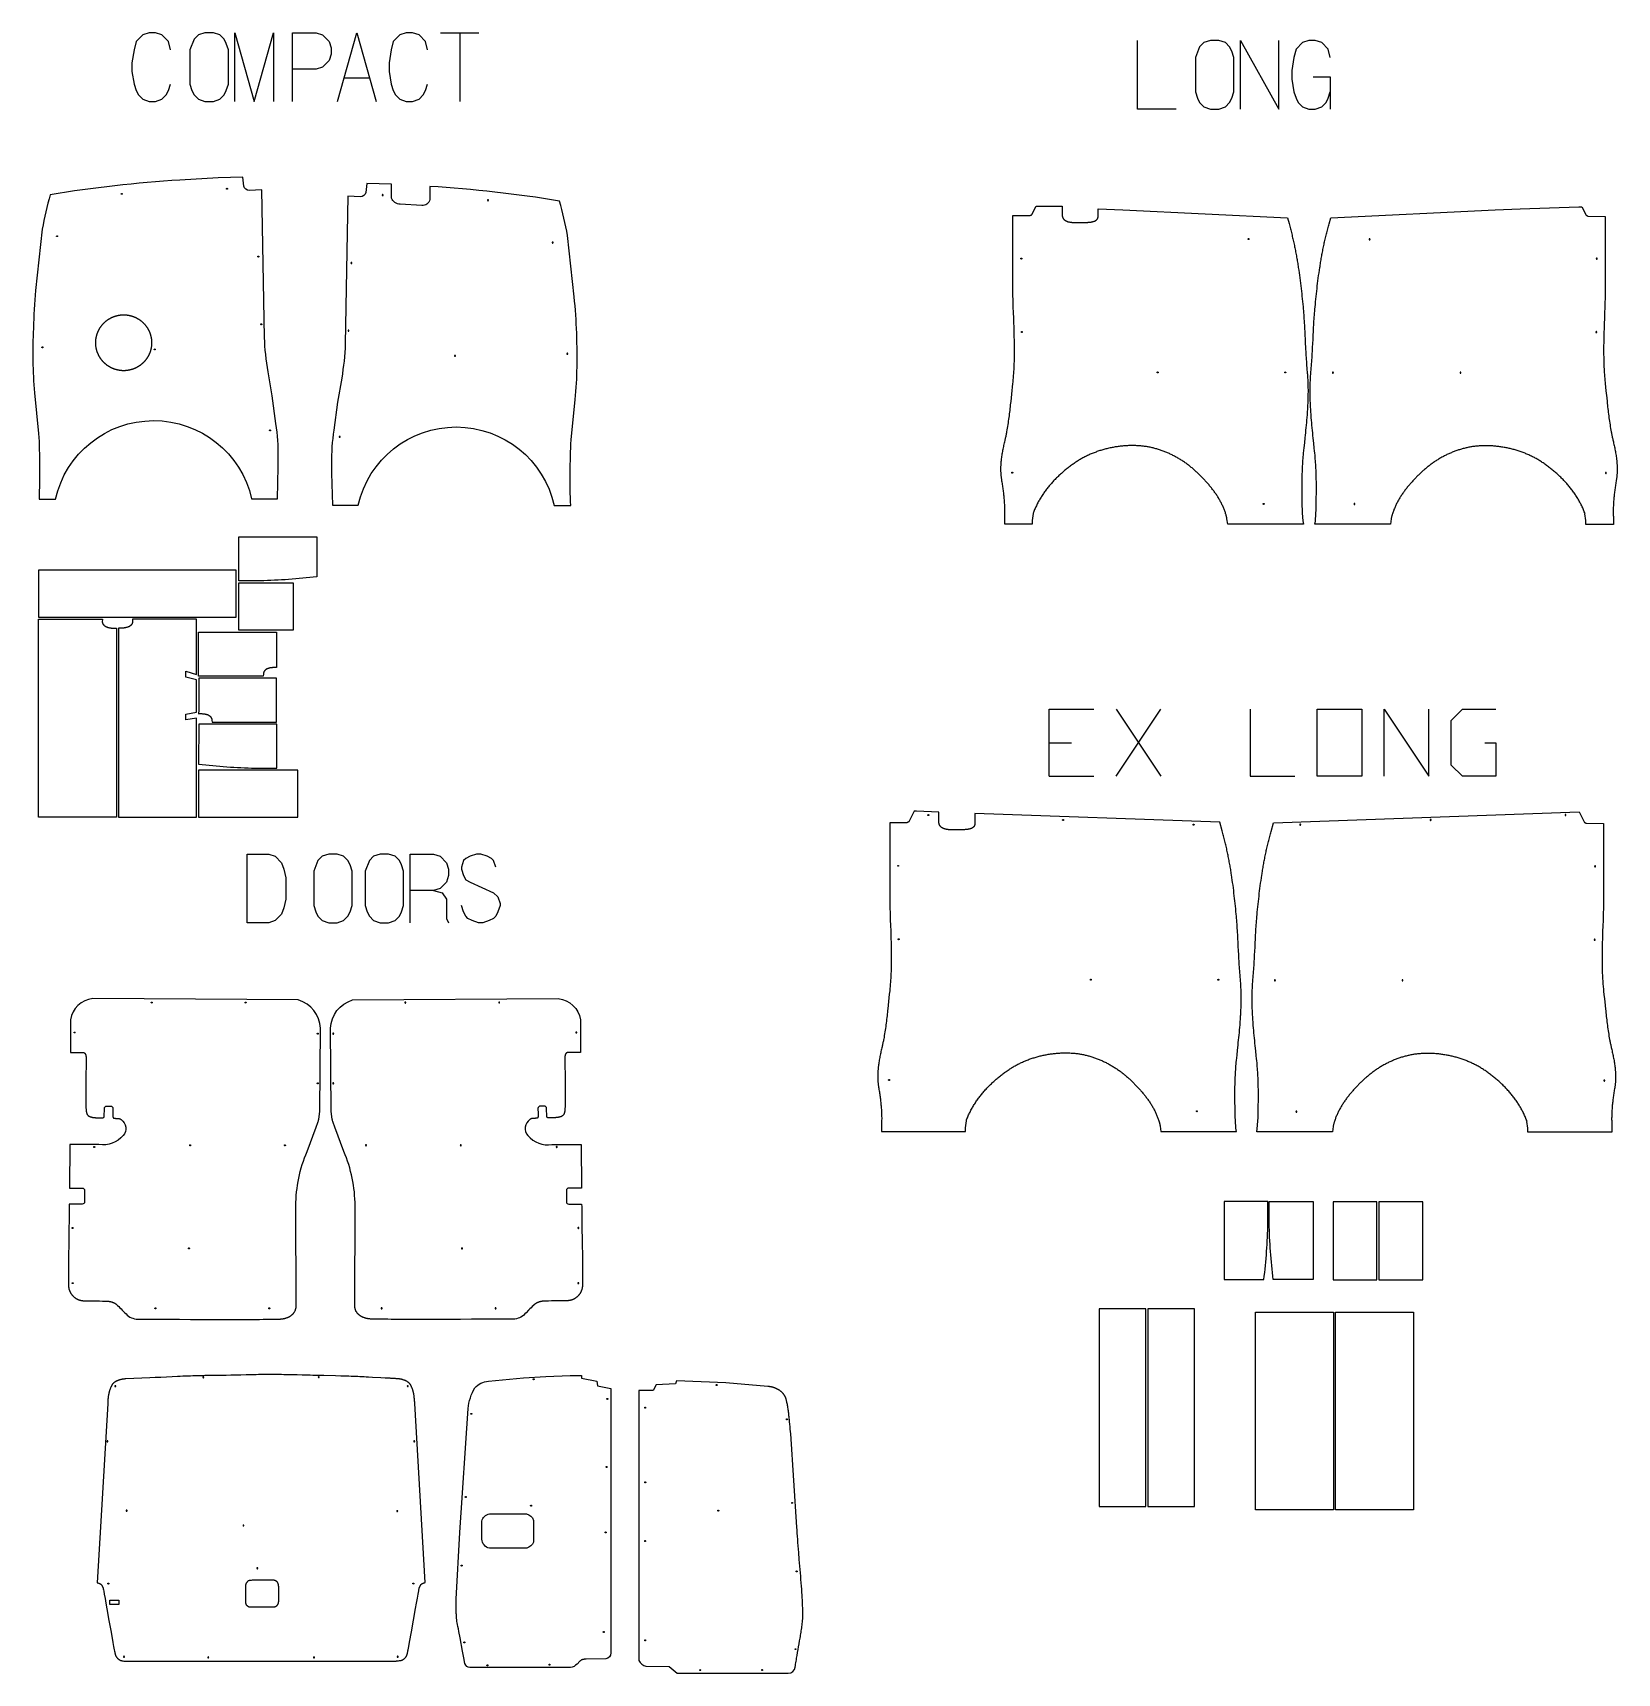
# Model space of a CAD drawing. Extents: x 0 to 6605, y -6833 to 7.
import ezdxf

# ---------------------------------------------------------------- set-up
doc = ezdxf.new("R2010")
doc.units = 0
doc.layers.add('Default_Layer', color=1, linetype='CONTINUOUS')

msp = doc.modelspace()

# ---------------------------------------------------------------- linework, layer by layer
at = {"layer": 'Default_Layer'}
for points in [[(574.2, -64.7), (565.3, -29), (538.5, -2.2), (511.7, 6.7), (484.9, 6.7), (458.2, -2.2), (431.4, -29), (422.4, -64.7), (413.5, -118.3), (413.5, -154), (422.4, -207.6), (431.4, -234.4), (440.3, -252.2), (458.2, -270.1), (484.9, -279), (511.7, -279), (538.5, -270.1), (556.4, -252.2), (565.3, -234.4), (574.2, -207.6)], [(842.1, -279), (842.1, 6.7), (922.5, -279), (1002.9, 6.7), (1002.9, -279)], [(1083.2, -279), (1083.2, 6.7), (1181.5, 6.7), (1208.3, -2.2), (1235, -29), (1244, -55.8), (1244, -82.6), (1235, -109.3), (1208.3, -136.1), (1181.5, -145.1), (1083.2, -145.1)], [(1270.8, -279), (1351.1, 6.7), (1431.5, -279)], [(1645.8, -64.7), (1636.9, -29), (1610.1, -2.2), (1583.3, 6.7), (1556.5, 6.7), (1529.7, -2.2), (1502.9, -29), (1494, -64.7), (1485.1, -118.3), (1485.1, -154), (1494, -207.6), (1502.9, -234.4), (1511.9, -252.2), (1529.7, -270.1), (1556.5, -279), (1583.3, -279), (1610.1, -270.1), (1627.9, -252.2), (1636.9, -234.4), (1645.8, -207.6)], [(1699.4, 6.7), (1860.1, 6.7)], [(1779.8, 6.7), (1779.8, -279)], [(4766.2, -311), (4605.5, -311), (4605.5, -25.3)], [(5034.1, -311), (5034.1, -25.3), (5194.9, -311), (5194.9, -25.3)], [(5409.2, -96.7), (5400.3, -61), (5373.5, -34.2), (5346.7, -25.3), (5319.9, -25.3), (5293.1, -34.2), (5266.3, -61), (5257.4, -96.7), (5248.4, -150.3), (5248.4, -186), (5257.4, -239.6), (5266.3, -266.4), (5275.2, -284.2), (5293.1, -302.1), (5319.9, -311), (5346.7, -311), (5373.5, -302.1), (5391.3, -284.2), (5400.3, -266.4), (5409.2, -239.6)], [(1297.5, -180.8), (1404.7, -180.8)], [(5337.7, -177.1), (5409.2, -177.1), (5409.2, -311)], [(4237, -3092.6), (4237, -2813.2), (4423.2, -2813.2)], [(4516.4, -3092.6), (4702.6, -2813.2)], [(4516.4, -2813.2), (4702.6, -3092.6)], [(5075.2, -2813.2), (5075.2, -3092.6), (5261.4, -3092.6)], [(5634, -3092.6), (5634, -2813.2), (5820.2, -3092.6), (5820.2, -2813.2)], [(6053.1, -2952.9), (6099.6, -2952.9), (6099.6, -3092.6), (5959.9, -3092.6), (5913.4, -3046.1), (5913.4, -2859.8), (5959.9, -2813.2), (6099.6, -2813.2)], [(4237, -2952.9), (4330.1, -2952.9)], [(4237, -3092.6), (4423.2, -3092.6)], [(1572.7, -3703.4), (1572.7, -3417.7), (1671, -3417.7), (1697.8, -3426.6), (1724.5, -3453.4), (1733.5, -3480.2), (1733.5, -3507), (1724.5, -3533.8), (1697.8, -3560.6), (1671, -3569.5), (1572.7, -3569.5)], [(1929.9, -3471.3), (1921, -3444.5), (1912.1, -3435.6), (1894.2, -3426.6), (1867.4, -3417.7), (1849.6, -3417.7), (1822.8, -3426.6), (1804.9, -3435.6), (1796, -3444.5), (1787.1, -3471.3), (1787.1, -3480.2), (1796, -3507), (1804.9, -3524.8), (1822.8, -3533.8), (1921, -3578.4), (1938.9, -3596.3), (1947.8, -3623.1), (1947.8, -3632), (1938.9, -3658.8), (1929.9, -3676.7), (1921, -3685.6), (1903.1, -3694.5), (1876.4, -3703.4), (1858.5, -3703.4), (1831.7, -3694.5), (1813.8, -3685.6), (1804.9, -3676.7), (1796, -3658.8), (1787.1, -3632)], [(1671, -3569.5), (1706.7, -3578.4), (1724.5, -3605.2), (1724.5, -3685.6), (1733.5, -3703.4)]]:
    msp.add_lwpolyline(points, dxfattribs=at)
for points in [[(815.3, -64.7), (806.4, -37.9), (797.5, -20.1), (779.6, -2.2), (752.8, 6.7), (717.1, 6.7), (690.3, -2.2), (672.5, -20.1), (654.6, -64.7), (654.6, -207.6), (663.5, -234.4), (672.5, -252.2), (690.3, -270.1), (717.1, -279), (752.8, -279), (779.6, -270.1), (797.5, -252.2), (806.4, -234.4), (815.3, -207.6), (815.3, -64.7)], [(5007.3, -96.7), (4998.4, -69.9), (4989.5, -52.1), (4971.6, -34.2), (4944.8, -25.3), (4909.1, -25.3), (4882.3, -34.2), (4864.5, -52.1), (4846.6, -96.7), (4846.6, -239.6), (4855.5, -266.4), (4864.5, -284.2), (4882.3, -302.1), (4909.1, -311), (4944.8, -311), (4971.6, -302.1), (4989.5, -284.2), (4998.4, -266.4), (5007.3, -239.6), (5007.3, -96.7)], [(368.9, -664.8), (369, -664.6), (369, -664.4), (369, -664.2), (369.1, -664), (369.2, -663.8), (369.3, -663.7), (369.4, -663.5), (369.5, -663.4), (369.7, -663.2), (369.8, -663.1), (370, -663), (370.2, -662.9), (370.3, -662.9), (370.5, -662.8), (370.7, -662.8), (370.9, -662.8), (371.1, -662.8), (371.3, -662.8), (371.5, -662.9), (371.7, -662.9), (371.9, -663), (372.1, -663.1), (372.2, -663.2), (372.4, -663.4), (372.5, -663.5), (372.6, -663.7), (372.7, -663.8), (372.8, -664), (372.9, -664.2), (372.9, -664.4), (372.9, -664.6), (372.9, -664.8), (372.9, -665), (372.9, -665.2), (372.9, -665.4), (372.8, -665.6), (372.7, -665.7), (372.6, -665.9), (372.5, -666.1), (372.4, -666.2), (372.2, -666.3), (372.1, -666.4), (371.9, -666.5), (371.7, -666.6), (371.5, -666.7), (371.3, -666.7), (371.1, -666.8), (370.9, -666.8), (370.7, -666.8), (370.5, -666.7), (370.3, -666.7), (370.2, -666.6), (370, -666.5), (369.8, -666.4), (369.7, -666.3), (369.5, -666.2), (369.4, -666.1), (369.3, -665.9), (369.2, -665.7), (369.1, -665.6), (369, -665.4), (369, -665.2), (369, -665), (368.9, -664.8)], [(807.7, -643.3), (807.7, -643.1), (807.7, -642.9), (807.8, -642.7), (807.8, -642.5), (807.9, -642.3), (808, -642.2), (808.1, -642), (808.3, -641.9), (808.4, -641.7), (808.6, -641.6), (808.7, -641.5), (808.9, -641.4), (809.1, -641.4), (809.3, -641.3), (809.5, -641.3), (809.7, -641.3), (809.9, -641.3), (810.1, -641.3), (810.3, -641.4), (810.5, -641.4), (810.6, -641.5), (810.8, -641.6), (810.9, -641.7), (811.1, -641.9), (811.2, -642), (811.3, -642.2), (811.4, -642.3), (811.5, -642.5), (811.6, -642.7), (811.6, -642.9), (811.7, -643.1), (811.7, -643.3), (811.7, -643.5), (811.6, -643.7), (811.6, -643.9), (811.5, -644.1), (811.4, -644.2), (811.3, -644.4), (811.2, -644.6), (811.1, -644.7), (810.9, -644.8), (810.8, -644.9), (810.6, -645), (810.5, -645.1), (810.3, -645.2), (810.1, -645.2), (809.9, -645.3), (809.7, -645.3), (809.5, -645.3), (809.3, -645.2), (809.1, -645.2), (808.9, -645.1), (808.7, -645), (808.6, -644.9), (808.4, -644.8), (808.3, -644.7), (808.1, -644.6), (808, -644.4), (807.9, -644.2), (807.8, -644.1), (807.8, -643.9), (807.7, -643.7), (807.7, -643.5), (807.7, -643.3)], [(1460.8, -669.9), (1460.8, -669.7), (1460.7, -669.5), (1460.7, -669.3), (1460.6, -669.1), (1460.5, -668.9), (1460.4, -668.7), (1460.3, -668.6), (1460.2, -668.4), (1460, -668.3), (1459.9, -668.2), (1459.7, -668.1), (1459.5, -668), (1459.4, -668), (1459.2, -667.9), (1459, -667.9), (1458.8, -667.9), (1458.6, -667.9), (1458.4, -667.9), (1458.2, -668), (1458, -668), (1457.8, -668.1), (1457.7, -668.2), (1457.5, -668.3), (1457.4, -668.4), (1457.2, -668.6), (1457.1, -668.7), (1457, -668.9), (1456.9, -669.1), (1456.9, -669.3), (1456.8, -669.5), (1456.8, -669.7), (1456.8, -669.9), (1456.8, -670.1), (1456.8, -670.3), (1456.9, -670.5), (1456.9, -670.6), (1457, -670.8), (1457.1, -671), (1457.2, -671.1), (1457.4, -671.3), (1457.5, -671.4), (1457.7, -671.5), (1457.8, -671.6), (1458, -671.7), (1458.2, -671.8), (1458.4, -671.8), (1458.6, -671.9), (1458.8, -671.9), (1459, -671.9), (1459.2, -671.8), (1459.4, -671.8), (1459.5, -671.7), (1459.7, -671.6), (1459.9, -671.5), (1460, -671.4), (1460.2, -671.3), (1460.3, -671.1), (1460.4, -671), (1460.5, -670.8), (1460.6, -670.6), (1460.7, -670.5), (1460.7, -670.3), (1460.8, -670.1), (1460.8, -669.9)], [(1899.5, -691.4), (1899.5, -691.2), (1899.5, -691), (1899.4, -690.8), (1899.3, -690.6), (1899.3, -690.4), (1899.2, -690.2), (1899, -690.1), (1898.9, -690), (1898.8, -689.8), (1898.6, -689.7), (1898.5, -689.6), (1898.3, -689.5), (1898.1, -689.5), (1897.9, -689.4), (1897.7, -689.4), (1897.5, -689.4), (1897.3, -689.4), (1897.1, -689.4), (1896.9, -689.5), (1896.7, -689.5), (1896.6, -689.6), (1896.4, -689.7), (1896.2, -689.8), (1896.1, -690), (1896, -690.1), (1895.8, -690.2), (1895.7, -690.4), (1895.7, -690.6), (1895.6, -690.8), (1895.5, -691), (1895.5, -691.2), (1895.5, -691.4), (1895.5, -691.6), (1895.5, -691.8), (1895.6, -692), (1895.7, -692.1), (1895.7, -692.3), (1895.8, -692.5), (1896, -692.6), (1896.1, -692.8), (1896.2, -692.9), (1896.4, -693), (1896.6, -693.1), (1896.7, -693.2), (1896.9, -693.3), (1897.1, -693.3), (1897.3, -693.4), (1897.5, -693.4), (1897.7, -693.4), (1897.9, -693.3), (1898.1, -693.3), (1898.3, -693.2), (1898.5, -693.1), (1898.6, -693), (1898.8, -692.9), (1898.9, -692.8), (1899, -692.6), (1899.2, -692.5), (1899.3, -692.3), (1899.3, -692.1), (1899.4, -692), (1899.5, -691.8), (1899.5, -691.6), (1899.5, -691.4)], [(4196, -716), (4291.2, -716), (4291.2, -754.2), (4291.3, -755), (4291.4, -755.8), (4291.6, -756.6), (4291.7, -757.3), (4291.8, -758.1), (4292, -758.8), (4292.2, -759.5), (4292.4, -760.2), (4292.6, -760.9), (4292.9, -761.6), (4293.1, -762.3), (4293.4, -762.9), (4293.6, -763.6), (4293.9, -764.2), (4294.2, -764.8), (4294.5, -765.4), (4294.9, -766), (4295.2, -766.6), (4295.5, -767.2), (4295.9, -767.7), (4296.3, -768.3), (4296.7, -768.8), (4297.1, -769.3), (4297.5, -769.8), (4297.9, -770.3), (4298.3, -770.8), (4298.8, -771.3), (4299.2, -771.7), (4299.7, -772.2), (4300.2, -772.6), (4301.1, -773.5), (4302.2, -774.3), (4303.2, -775), (4304.3, -775.8), (4305.4, -776.4), (4306.6, -777.1), (4307.8, -777.7), (4309, -778.3), (4310.3, -778.8), (4311.6, -779.3), (4312.9, -779.8), (4314.2, -780.3), (4315.5, -780.7), (4316.9, -781.1), (4318.3, -781.4), (4319.7, -781.7), (4321.1, -782), (4322.6, -782.3), (4324, -782.6), (4325.5, -782.8), (4327, -783), (4328.5, -783.2), (4330, -783.4), (4331.5, -783.5), (4333, -783.7), (4334.5, -783.8), (4336, -783.9), (4339, -784), (4342, -784.2), (4345, -784.2), (4347.9, -784.3), (4350.8, -784.3), (4356.3, -784.3), (4361.6, -784.3), (4364, -784.3), (4366.3, -784.3), (4368.4, -784.4), (4370.5, -784.4), (4372.7, -784.4), (4375, -784.4), (4377.4, -784.4), (4379.9, -784.3), (4382.4, -784.3), (4384.9, -784.2), (4387.4, -784.1), (4390, -784), (4392.6, -783.9), (4395.2, -783.7), (4397.8, -783.6), (4400.3, -783.4), (4402.8, -783.2), (4405.3, -783), (4406.8, -782.8), (4408.3, -782.7), (4409.9, -782.5), (4411.5, -782.3), (4413.1, -782), (4414.6, -781.7), (4416.2, -781.4), (4417.8, -781), (4419.4, -780.6), (4421, -780.2), (4422.5, -779.7), (4424, -779.2), (4425.5, -778.6), (4426.3, -778.3), (4427, -778), (4427.7, -777.7), (4428.4, -777.3), (4429.1, -776.9), (4429.8, -776.6), (4430.4, -776.2), (4431.1, -775.8), (4431.7, -775.4), (4432.3, -774.9), (4432.9, -774.5), (4433.5, -774), (4434.1, -773.5), (4434.6, -773), (4435.2, -772.5), (4435.7, -772), (4436.2, -771.5), (4436.7, -770.9), (4437.1, -770.3), (4437.5, -769.7), (4438, -769.1), (4438.3, -768.5), (4438.7, -767.8), (4439, -767.2), (4439.4, -766.5), (4439.7, -765.8), (4439.9, -765.1), (4440.2, -764.3), (4440.4, -763.6), (4440.5, -762.8), (4440.7, -762), (4440.8, -761.1), (4440.9, -760.3), (4441, -759.4), (4441, -758.5), (4441, -757.6), (4441, -756.7), (4440.9, -755.7), (4441, -726.6), (4544, -731.1), (5230, -764.2), (5237, -788.7), (5238.5, -794), (5239.9, -799.3), (5241.4, -804.6), (5242.8, -810), (5244.2, -815.3), (5245.6, -820.6), (5246.9, -826), (5248.2, -831.3), (5249.5, -836.7), (5250.8, -842), (5252.1, -847.4), (5253.3, -852.7), (5254.5, -858.1), (5255.7, -863.5), (5256.9, -868.8), (5258.1, -874.2), (5259.2, -879.6), (5260.3, -885), (5261.4, -890.4), (5262.5, -895.8), (5263.5, -901.2), (5264.6, -906.6), (5265.6, -912), (5266.6, -917.4), (5267.6, -922.8), (5268.6, -928.2), (5269.5, -933.6), (5270.5, -939.1), (5271.4, -944.5), (5272.3, -949.9), (5273.2, -955.3), (5274, -960.8), (5274.9, -966.2), (5275.7, -971.7), (5277.4, -982.5), (5279, -993.4), (5280.5, -1004.3), (5282, -1015.3), (5283.4, -1026.2), (5284.8, -1037.1), (5286.1, -1048), (5287.4, -1059), (5288.7, -1069.9), (5289.9, -1080.9), (5291, -1091.8), (5292.2, -1102.8), (5293.3, -1113.7), (5294.4, -1124.7), (5295.4, -1135.7), (5296.2, -1144.1), (5296.9, -1152.6), (5297.6, -1161), (5298.2, -1169.5), (5298.9, -1177.9), (5299.4, -1186.4), (5300, -1194.8), (5300.5, -1203.3), (5301, -1211.7), (5301.5, -1220.2), (5302, -1228.6), (5302.4, -1237.1), (5303.3, -1254), (5304.1, -1270.9), (5304.9, -1287.9), (5305.8, -1304.8), (5306.2, -1313.2), (5306.7, -1321.7), (5307.2, -1330.2), (5307.7, -1338.6), (5308.2, -1347.1), (5308.7, -1355.6), (5309.3, -1364), (5309.9, -1372.5), (5310.5, -1381), (5311.2, -1389.4), (5311.9, -1397.9), (5312.7, -1406.4), (5313.2, -1411.7), (5313.6, -1417), (5314, -1422.3), (5314.3, -1427.6), (5314.7, -1432.9), (5315, -1438.2), (5315.2, -1443.5), (5315.5, -1448.8), (5315.6, -1454.1), (5315.8, -1459.4), (5315.9, -1464.8), (5316, -1470.1), (5316.1, -1475.4), (5316.2, -1480.7), (5316.2, -1486), (5316.2, -1491.3), (5316.1, -1496.6), (5316.1, -1501.9), (5316, -1507.2), (5315.8, -1512.5), (5315.7, -1517.8), (5315.5, -1523.1), (5315.4, -1528.4), (5315.2, -1533.7), (5314.9, -1539), (5314.7, -1544.3), (5314.4, -1549.6), (5314.1, -1554.9), (5313.8, -1560.2), (5313.5, -1565.5), (5313.1, -1570.8), (5312.8, -1576.1), (5312.4, -1581.4), (5312, -1586.7), (5311.2, -1597.3), (5310.3, -1607.9), (5309.4, -1618.5), (5308.4, -1629.1), (5307.4, -1639.7), (5306.4, -1650.2), (5305.3, -1660.8), (5304.2, -1671.4), (5303.1, -1682), (5300.9, -1703.1), (5298.7, -1724.2), (5297.6, -1734.7), (5296.5, -1745.3), (5295.7, -1753.1), (5295, -1760.9), (5294.4, -1768.7), (5293.8, -1776.5), (5293.2, -1784.3), (5292.7, -1792.2), (5292.3, -1800), (5291.9, -1807.9), (5291.5, -1815.7), (5291.2, -1823.6), (5290.9, -1831.4), (5290.7, -1839.3), (5290.5, -1847.2), (5290.3, -1855), (5290.2, -1862.9), (5290.1, -1870.8), (5290.1, -1878.7), (5290, -1886.5), (5290, -1894.4), (5290.1, -1902.3), (5290.1, -1910.1), (5290.2, -1918), (5290.3, -1925.9), (5290.4, -1933.7), (5290.6, -1941.6), (5290.7, -1949.5), (5290.9, -1957.3), (5291.1, -1965.1), (5291.5, -1980.8), (5292, -1996.5), (5294.3, -2028.3), (5296.7, -2041.7), (4981.6, -2041.7), (4978.4, -2019.5), (4978, -2017.6), (4977.6, -2015.8), (4977.2, -2013.9), (4976.8, -2012.1), (4976.3, -2010.2), (4975.8, -2008.4), (4975.4, -2006.6), (4974.9, -2004.7), (4974.4, -2002.9), (4973.8, -2001.1), (4972.8, -1997.5), (4971.6, -1993.8), (4970.4, -1990.2), (4969.1, -1986.7), (4967.8, -1983.1), (4966.5, -1979.6), (4965.1, -1976), (4963.6, -1972.5), (4962.1, -1969), (4960.5, -1965.5), (4958.9, -1962.1), (4957.3, -1958.6), (4955.6, -1955.2), (4953.8, -1951.8), (4952, -1948.4), (4950.2, -1945.1), (4948.3, -1941.7), (4946.4, -1938.4), (4944.5, -1935.1), (4942.5, -1931.8), (4940.4, -1928.5), (4938.4, -1925.2), (4936.3, -1922), (4934.1, -1918.8), (4931.9, -1915.5), (4929.7, -1912.4), (4927.5, -1909.2), (4925.2, -1906), (4922.9, -1902.9), (4920.6, -1899.8), (4918.2, -1896.7), (4915.8, -1893.6), (4913.4, -1890.6), (4911, -1887.5), (4908.5, -1884.5), (4906, -1881.5), (4903.5, -1878.5), (4901, -1875.6), (4898.4, -1872.6), (4895.9, -1869.7), (4893.3, -1866.8), (4890.7, -1863.9), (4888, -1861.1), (4885.4, -1858.2), (4882.7, -1855.4), (4880.1, -1852.6), (4877.4, -1849.8), (4874.7, -1847), (4872, -1844.3), (4869.3, -1841.6), (4866.5, -1838.9), (4863.8, -1836.2), (4861, -1833.5), (4858.3, -1830.9), (4855.5, -1828.2), (4852.8, -1825.6), (4850, -1823.1), (4847.2, -1820.5), (4844.5, -1818), (4841.6, -1815.3), (4838.6, -1812.7), (4835.7, -1810.2), (4832.7, -1807.6), (4829.7, -1805.1), (4826.6, -1802.6), (4823.5, -1800.1), (4820.4, -1797.7), (4817.3, -1795.2), (4814.1, -1792.8), (4810.9, -1790.5), (4807.7, -1788.1), (4804.4, -1785.8), (4801.1, -1783.5), (4797.8, -1781.3), (4794.5, -1779.1), (4791.1, -1776.9), (4787.8, -1774.7), (4784.4, -1772.6), (4780.9, -1770.5), (4777.5, -1768.4), (4774, -1766.4), (4770.5, -1764.4), (4767, -1762.4), (4763.5, -1760.5), (4759.9, -1758.6), (4756.4, -1756.7), (4752.8, -1754.9), (4749.2, -1753.1), (4745.5, -1751.3), (4741.9, -1749.6), (4738.2, -1747.9), (4734.6, -1746.2), (4730.9, -1744.6), (4727.2, -1743), (4723.4, -1741.5), (4719.7, -1740), (4715.9, -1738.5), (4712.2, -1737.1), (4708.4, -1735.7), (4704.6, -1734.4), (4700.8, -1733), (4697, -1731.8), (4693.2, -1730.6), (4689.3, -1729.4), (4685.5, -1728.2), (4681.6, -1727.1), (4677.8, -1726.1), (4673.9, -1725.1), (4670, -1724.1), (4666.1, -1723.2), (4662.2, -1722.3), (4658.3, -1721.5), (4654.4, -1720.7), (4650.5, -1719.9), (4646.6, -1719.2), (4642.7, -1718.6), (4638.8, -1718), (4634.8, -1717.4), (4630.9, -1716.9), (4627, -1716.4), (4623, -1716), (4619.1, -1715.7), (4615.2, -1715.3), (4610.9, -1715), (4606.7, -1714.8), (4602.4, -1714.6), (4598.1, -1714.4), (4593.8, -1714.3), (4589.5, -1714.2), (4585.3, -1714.2), (4581, -1714.2), (4576.7, -1714.3), (4572.4, -1714.4), (4568.1, -1714.5), (4563.7, -1714.7), (4559.4, -1714.9), (4555.1, -1715.2), (4550.8, -1715.5), (4546.5, -1715.8), (4542.2, -1716.2), (4537.9, -1716.6), (4533.6, -1717.1), (4529.3, -1717.6), (4525, -1718.2), (4520.7, -1718.8), (4516.4, -1719.4), (4512.1, -1720.1), (4507.8, -1720.8), (4503.5, -1721.6), (4499.3, -1722.4), (4495, -1723.3), (4490.7, -1724.2), (4486.5, -1725.1), (4482.3, -1726.1), (4478, -1727.1), (4473.8, -1728.2), (4469.6, -1729.3), (4465.4, -1730.4), (4461.3, -1731.6), (4457.1, -1732.8), (4453, -1734.1), (4448.8, -1735.4), (4444.7, -1736.7), (4440.6, -1738.1), (4436.5, -1739.5), (4432.4, -1741), (4428.4, -1742.5), (4424.4, -1744.1), (4420.3, -1745.7), (4416.3, -1747.3), (4412.4, -1749), (4408.4, -1750.7), (4404.5, -1752.4), (4400.6, -1754.2), (4396.7, -1756.1), (4392.8, -1757.9), (4389, -1759.8), (4385.2, -1761.8), (4381.4, -1763.8), (4377.6, -1765.8), (4373.9, -1767.9), (4370.1, -1770), (4366.5, -1772.2), (4362.8, -1774.3), (4359.2, -1776.6), (4355.6, -1778.8), (4352, -1781.2), (4348.3, -1783.6), (4344.6, -1786.1), (4341, -1788.6), (4337.3, -1791.1), (4333.7, -1793.7), (4330, -1796.3), (4326.4, -1799), (4322.8, -1801.6), (4319.3, -1804.4), (4315.7, -1807.1), (4312.2, -1809.9), (4308.6, -1812.7), (4305.1, -1815.5), (4301.7, -1818.4), (4298.2, -1821.3), (4294.8, -1824.3), (4291.4, -1827.2), (4288, -1830.2), (4284.6, -1833.3), (4281.3, -1836.3), (4277.9, -1839.4), (4274.6, -1842.6), (4271.4, -1845.7), (4268.1, -1848.9), (4264.9, -1852.1), (4261.8, -1855.4), (4258.6, -1858.6), (4255.5, -1861.9), (4252.4, -1865.3), (4249.4, -1868.6), (4246.3, -1872), (4243.4, -1875.4), (4240.4, -1878.8), (4237.5, -1882.3), (4234.6, -1885.8), (4231.8, -1889.3), (4229, -1892.9), (4226.2, -1896.4), (4223.5, -1900), (4220.8, -1903.7), (4218.1, -1907.3), (4215.5, -1911), (4212.9, -1914.7), (4210.4, -1918.4), (4207.9, -1922.2), (4205.5, -1925.9), (4203.1, -1929.7), (4200.7, -1933.6), (4198.4, -1937.4), (4196.2, -1941.3), (4194, -1945.2), (4191.8, -1949.1), (4189.7, -1953), (4187.6, -1957), (4185.6, -1960.9), (4183.7, -1964.9), (4181.7, -1969), (4179.9, -1973), (4178.1, -1977.1), (4176.3, -1981.2), (4174.6, -1985.3), (4173, -1989.4), (4171.4, -1993.5), (4170.6, -1995.6), (4169.9, -1997.7), (4171, -1998.1), (4166.2, -2026.1), (4166.2, -2042.2), (4051.6, -2042.2), (4051.6, -2014.3), (4051.9, -2009.3), (4052.1, -2004.4), (4052.2, -1999.4), (4052.3, -1994.5), (4052.4, -1989.5), (4052.4, -1984.6), (4052.3, -1979.7), (4052.3, -1974.7), (4052.1, -1969.8), (4052, -1964.9), (4051.7, -1960), (4051.5, -1955), (4051.2, -1950.1), (4050.9, -1945.2), (4050.5, -1940.3), (4050.1, -1935.4), (4049.6, -1930.5), (4049.2, -1925.6), (4048.7, -1920.7), (4048.1, -1915.8), (4047.5, -1910.9), (4046.9, -1906), (4046.3, -1901.1), (4045.7, -1896.2), (4045, -1891.3), (4044.3, -1886.4), (4043.6, -1881.5), (4042.8, -1876.6), (4042, -1871.7), (4041.2, -1866.8), (4040.4, -1862), (4039.6, -1857.1), (4039.2, -1854.5), (4038.8, -1851.9), (4038.4, -1849.4), (4038.1, -1846.8), (4037.8, -1844.2), (4037.5, -1841.7), (4037.2, -1839.1), (4037, -1836.5), (4036.8, -1834), (4036.6, -1831.4), (4036.4, -1828.8), (4036.3, -1826.2), (4036.2, -1823.7), (4036.1, -1821.1), (4036.1, -1818.5), (4036, -1815.9), (4036, -1813.4), (4036, -1810.8), (4036, -1808.2), (4036.1, -1805.6), (4036.1, -1803.1), (4036.2, -1800.5), (4036.3, -1797.9), (4036.5, -1795.3), (4036.6, -1792.8), (4036.8, -1790.2), (4037, -1787.6), (4037.2, -1785), (4037.4, -1782.5), (4037.6, -1779.9), (4037.9, -1777.3), (4038.1, -1774.7), (4038.4, -1772.2), (4038.7, -1769.6), (4039.4, -1764.5), (4040.1, -1759.3), (4040.9, -1754.2), (4041.7, -1749.1), (4042.5, -1744), (4043.4, -1738.8), (4044.4, -1733.7), (4045.4, -1728.6), (4046.4, -1723.5), (4047.5, -1718.5), (4048.5, -1713.4), (4049.7, -1708.3), (4050.8, -1703.3), (4051.9, -1698.2), (4053.1, -1693.2), (4054, -1689.5), (4054.8, -1685.9), (4055.6, -1682.2), (4056.4, -1678.5), (4057.2, -1674.8), (4057.9, -1671.2), (4058.7, -1667.5), (4059.4, -1663.8), (4060.1, -1660.1), (4060.8, -1656.4), (4062.2, -1649.1), (4063.5, -1641.7), (4064.7, -1634.3), (4065.9, -1626.9), (4067.1, -1619.4), (4068.2, -1612), (4069.2, -1604.6), (4070.3, -1597.1), (4071.2, -1589.7), (4072.2, -1582.2), (4073.1, -1574.8), (4074, -1567.3), (4074.9, -1559.8), (4075.7, -1552.4), (4076.5, -1544.9), (4077.3, -1537.4), (4078.1, -1529.9), (4079.7, -1514.9), (4082.7, -1485), (4084.3, -1470), (4085.9, -1455.1), (4086.5, -1449.4), (4087, -1443.8), (4087.6, -1438.1), (4088.1, -1432.5), (4088.5, -1426.8), (4089, -1421.1), (4089.4, -1415.5), (4089.8, -1409.8), (4090.1, -1404.2), (4090.5, -1398.5), (4090.8, -1392.8), (4091, -1387.2), (4091.3, -1381.5), (4091.5, -1375.8), (4091.7, -1370.1), (4091.9, -1364.5), (4092, -1358.8), (4092.2, -1353.1), (4092.3, -1347.4), (4092.4, -1341.8), (4092.4, -1336.1), (4092.5, -1330.4), (4092.5, -1324.7), (4092.5, -1319), (4092.5, -1313.4), (4092.5, -1307.7), (4092.5, -1302), (4092.4, -1296.3), (4092.3, -1284.9), (4092.1, -1273.6), (4091.8, -1262.2), (4091.5, -1250.8), (4091.2, -1239.5), (4090.9, -1228.1), (4090.5, -1216.7), (4090.1, -1205.4), (4089.3, -1182.6), (4088.4, -1159.9), (4087.6, -1137.2), (4087.2, -1125.9), (4086.8, -1114.5), (4086.5, -1103.2), (4086.2, -1091.8), (4086.1, -767.9), (4086.1, -755.6), (4157.6, -754.4), (4158.6, -754.1), (4159.7, -753.8), (4160.7, -753.4), (4161.7, -753), (4162.6, -752.5), (4163.6, -752), (4164.5, -751.5), (4165.4, -750.9), (4183.2, -716), (4196, -716)], [(6555.2, -772.5), (6555, -1092.6), (6554.7, -1103.9), (6554.3, -1115.3), (6553.9, -1126.6), (6553.6, -1138), (6552.7, -1160.7), (6551.9, -1183.4), (6551, -1206.1), (6550.6, -1217.5), (6550.2, -1228.8), (6549.9, -1240.2), (6549.6, -1251.6), (6549.3, -1263), (6549, -1274.3), (6548.8, -1285.7), (6548.7, -1297.1), (6548.6, -1302.7), (6548.6, -1308.4), (6548.6, -1314.1), (6548.6, -1319.8), (6548.6, -1325.5), (6548.6, -1331.1), (6548.7, -1336.8), (6548.8, -1342.5), (6548.8, -1348.2), (6549, -1353.9), (6549.1, -1359.5), (6549.2, -1365.2), (6549.4, -1370.9), (6549.6, -1376.6), (6549.8, -1382.2), (6550.1, -1387.9), (6550.4, -1393.6), (6550.7, -1399.2), (6551, -1404.9), (6551.3, -1410.6), (6551.7, -1416.2), (6552.1, -1421.9), (6552.6, -1427.5), (6553, -1433.2), (6553.5, -1438.9), (6554.1, -1444.5), (6554.6, -1450.2), (6555.2, -1455.8), (6556.8, -1470.8), (6558.4, -1485.7), (6561.4, -1515.7), (6563, -1530.7), (6563.8, -1538.1), (6564.6, -1545.6), (6565.4, -1553.1), (6566.3, -1560.6), (6567.1, -1568), (6568, -1575.5), (6568.9, -1583), (6569.9, -1590.4), (6570.9, -1597.9), (6571.9, -1605.3), (6572.9, -1612.7), (6574, -1620.2), (6575.2, -1627.6), (6576.4, -1635), (6577.6, -1642.4), (6578.9, -1649.8), (6580.3, -1657.2), (6581, -1660.9), (6581.7, -1664.6), (6582.4, -1668.2), (6583.2, -1671.9), (6583.9, -1675.6), (6584.7, -1679.3), (6585.5, -1682.9), (6586.3, -1686.6), (6587.2, -1690.3), (6588, -1693.9), (6589.2, -1699), (6590.3, -1704), (6591.5, -1709.1), (6592.6, -1714.1), (6593.7, -1719.2), (6594.7, -1724.3), (6595.7, -1729.4), (6596.7, -1734.5), (6597.7, -1739.6), (6598.6, -1744.7), (6599.4, -1749.8), (6600.3, -1754.9), (6601, -1760.1), (6601.7, -1765.2), (6602.4, -1770.3), (6602.7, -1772.9), (6603, -1775.5), (6603.2, -1778), (6603.5, -1780.6), (6603.7, -1783.2), (6604, -1785.8), (6604.2, -1788.3), (6604.3, -1790.9), (6604.5, -1793.5), (6604.7, -1796.1), (6604.8, -1798.6), (6604.9, -1801.2), (6605, -1803.8), (6605, -1806.4), (6605.1, -1808.9), (6605.1, -1811.5), (6605.1, -1814.1), (6605.1, -1816.7), (6605.1, -1819.2), (6605, -1821.8), (6604.9, -1824.4), (6604.8, -1827), (6604.7, -1829.5), (6604.5, -1832.1), (6604.3, -1834.7), (6604.1, -1837.3), (6603.9, -1839.8), (6603.6, -1842.4), (6603.3, -1845), (6603, -1847.5), (6602.7, -1850.1), (6602.3, -1852.7), (6601.9, -1855.2), (6601.5, -1857.8), (6600.7, -1862.7), (6599.9, -1867.6), (6599.1, -1872.5), (6598.3, -1877.4), (6597.6, -1882.3), (6596.8, -1887.1), (6596.1, -1892), (6595.5, -1896.9), (6594.8, -1901.8), (6594.2, -1906.7), (6593.6, -1911.6), (6593, -1916.5), (6592.5, -1921.4), (6592, -1926.3), (6591.5, -1931.2), (6591, -1936.1), (6590.6, -1941), (6590.3, -1946), (6589.9, -1950.9), (6589.6, -1955.8), (6589.4, -1960.7), (6589.2, -1965.6), (6589, -1970.6), (6588.9, -1975.5), (6588.8, -1980.4), (6588.7, -1985.3), (6588.7, -1990.3), (6588.8, -1995.2), (6588.9, -2000.2), (6589, -2005.1), (6589.3, -2010.1), (6589.5, -2015), (6589.5, -2042.9), (6474.9, -2042.9), (6474.9, -2026.8), (6470.1, -1998.9), (6471.2, -1998.4), (6470.5, -1996.4), (6469.7, -1994.3), (6468.1, -1990.1), (6466.5, -1986), (6464.8, -1981.9), (6463, -1977.8), (6461.2, -1973.8), (6459.4, -1969.7), (6457.5, -1965.7), (6455.5, -1961.7), (6453.5, -1957.7), (6451.4, -1953.7), (6449.3, -1949.8), (6447.2, -1945.9), (6444.9, -1942), (6442.7, -1938.1), (6440.4, -1934.3), (6438, -1930.5), (6435.6, -1926.7), (6433.2, -1922.9), (6430.7, -1919.2), (6428.2, -1915.4), (6425.6, -1911.7), (6423, -1908.1), (6420.4, -1904.4), (6417.7, -1900.8), (6414.9, -1897.2), (6412.2, -1893.6), (6409.4, -1890.1), (6406.5, -1886.5), (6403.6, -1883.1), (6400.7, -1879.6), (6397.8, -1876.1), (6394.8, -1872.7), (6391.8, -1869.4), (6388.7, -1866), (6385.6, -1862.7), (6382.5, -1859.4), (6379.4, -1856.1), (6376.2, -1852.9), (6373, -1849.6), (6369.7, -1846.5), (6366.5, -1843.3), (6363.2, -1840.2), (6359.9, -1837.1), (6356.5, -1834), (6353.2, -1831), (6349.8, -1828), (6346.3, -1825), (6342.9, -1822.1), (6339.5, -1819.2), (6336, -1816.3), (6332.5, -1813.4), (6329, -1810.6), (6325.4, -1807.9), (6321.9, -1805.1), (6318.3, -1802.4), (6314.7, -1799.7), (6311.1, -1797.1), (6307.4, -1794.4), (6303.8, -1791.9), (6300.2, -1789.3), (6296.5, -1786.8), (6292.8, -1784.3), (6289.1, -1781.9), (6285.6, -1779.6), (6282, -1777.3), (6278.3, -1775.1), (6274.7, -1772.9), (6271, -1770.7), (6267.3, -1768.6), (6263.5, -1766.6), (6259.8, -1764.5), (6256, -1762.5), (6252.1, -1760.6), (6248.3, -1758.7), (6244.4, -1756.8), (6240.6, -1755), (6236.6, -1753.2), (6232.7, -1751.4), (6228.8, -1749.7), (6224.8, -1748), (6220.8, -1746.4), (6216.8, -1744.8), (6212.7, -1743.3), (6208.7, -1741.8), (6204.6, -1740.3), (6200.5, -1738.9), (6196.4, -1737.5), (6192.3, -1736.1), (6188.2, -1734.8), (6184, -1733.6), (6179.8, -1732.3), (6175.7, -1731.1), (6171.5, -1730), (6167.3, -1728.9), (6163.1, -1727.8), (6158.8, -1726.8), (6154.6, -1725.8), (6150.4, -1724.9), (6146.1, -1724), (6141.9, -1723.2), (6137.6, -1722.4), (6133.3, -1721.6), (6129, -1720.9), (6124.7, -1720.2), (6120.5, -1719.5), (6116.2, -1718.9), (6111.9, -1718.4), (6107.5, -1717.9), (6103.2, -1717.4), (6098.9, -1716.9), (6094.6, -1716.6), (6090.3, -1716.2), (6086, -1715.9), (6081.7, -1715.6), (6077.4, -1715.4), (6073.1, -1715.2), (6068.8, -1715.1), (6064.5, -1715), (6060.2, -1714.9), (6055.9, -1714.9), (6051.6, -1715), (6047.3, -1715), (6043, -1715.2), (6038.7, -1715.3), (6034.5, -1715.5), (6030.2, -1715.8), (6026, -1716.1), (6022, -1716.4), (6018.1, -1716.8), (6014.1, -1717.2), (6010.2, -1717.6), (6006.3, -1718.1), (6002.4, -1718.7), (5998.4, -1719.3), (5994.5, -1720), (5990.6, -1720.7), (5986.7, -1721.4), (5982.8, -1722.2), (5978.9, -1723), (5975, -1723.9), (5971.1, -1724.8), (5967.2, -1725.8), (5963.4, -1726.8), (5959.5, -1727.9), (5955.6, -1729), (5951.8, -1730.1), (5948, -1731.3), (5944.1, -1732.5), (5940.3, -1733.8), (5936.5, -1735.1), (5932.7, -1736.4), (5928.9, -1737.8), (5925.2, -1739.3), (5921.4, -1740.7), (5917.7, -1742.2), (5914, -1743.8), (5910.3, -1745.3), (5906.6, -1747), (5902.9, -1748.6), (5899.2, -1750.3), (5895.6, -1752), (5892, -1753.8), (5888.3, -1755.6), (5884.8, -1757.4), (5881.2, -1759.3), (5877.6, -1761.2), (5874.1, -1763.1), (5870.6, -1765.1), (5867.1, -1767.1), (5863.6, -1769.2), (5860.2, -1771.2), (5856.8, -1773.3), (5853.4, -1775.5), (5850, -1777.6), (5846.6, -1779.8), (5843.3, -1782), (5840, -1784.3), (5836.7, -1786.6), (5833.5, -1788.9), (5830.2, -1791.2), (5827, -1793.6), (5823.9, -1796), (5820.7, -1798.4), (5817.6, -1800.8), (5814.5, -1803.3), (5811.5, -1805.8), (5808.4, -1808.3), (5805.4, -1810.9), (5802.5, -1813.5), (5799.5, -1816.1), (5796.6, -1818.7), (5793.9, -1821.2), (5791.1, -1823.8), (5788.3, -1826.4), (5785.6, -1829), (5782.8, -1831.6), (5780.1, -1834.2), (5777.3, -1836.9), (5774.6, -1839.6), (5771.9, -1842.3), (5769.1, -1845), (5766.4, -1847.8), (5763.7, -1850.5), (5761.1, -1853.3), (5758.4, -1856.1), (5755.7, -1859), (5753.1, -1861.8), (5750.5, -1864.7), (5747.8, -1867.5), (5745.3, -1870.4), (5742.7, -1873.4), (5740.1, -1876.3), (5737.6, -1879.3), (5735.1, -1882.2), (5732.6, -1885.2), (5730.1, -1888.3), (5727.7, -1891.3), (5725.3, -1894.4), (5722.9, -1897.4), (5720.5, -1900.5), (5718.2, -1903.6), (5715.9, -1906.8), (5713.6, -1909.9), (5711.4, -1913.1), (5709.2, -1916.3), (5707, -1919.5), (5704.9, -1922.7), (5702.8, -1926), (5700.7, -1929.2), (5698.7, -1932.5), (5696.7, -1935.8), (5694.7, -1939.1), (5692.8, -1942.5), (5690.9, -1945.8), (5689.1, -1949.2), (5687.3, -1952.6), (5685.6, -1956), (5683.9, -1959.4), (5682.2, -1962.8), (5680.6, -1966.3), (5679, -1969.8), (5677.5, -1973.3), (5676.1, -1976.8), (5674.6, -1980.3), (5673.3, -1983.8), (5672, -1987.4), (5670.7, -1991), (5669.5, -1994.6), (5668.4, -1998.2), (5667.3, -2001.8), (5666.8, -2003.7), (5666.2, -2005.5), (5665.7, -2007.3), (5665.3, -2009.1), (5664.8, -2011), (5664.4, -2012.8), (5663.9, -2014.7), (5663.5, -2016.5), (5663.1, -2018.4), (5662.7, -2020.2), (5659.5, -2042.4), (5344.4, -2042.4), (5346.8, -2029.1), (5349.2, -1997.2), (5349.6, -1981.6), (5350, -1965.9), (5350.2, -1958), (5350.4, -1950.2), (5350.6, -1942.3), (5350.7, -1934.5), (5350.8, -1926.6), (5350.9, -1918.8), (5351, -1910.9), (5351.1, -1903), (5351.1, -1895.1), (5351.1, -1887.3), (5351.1, -1879.4), (5351, -1871.5), (5350.9, -1863.7), (5350.8, -1855.8), (5350.6, -1847.9), (5350.4, -1840.1), (5350.2, -1832.2), (5349.9, -1824.3), (5349.6, -1816.5), (5349.2, -1808.6), (5348.8, -1800.8), (5348.4, -1792.9), (5347.9, -1785.1), (5347.3, -1777.3), (5346.7, -1769.4), (5346.1, -1761.6), (5345.4, -1753.8), (5344.6, -1746), (5343.6, -1735.5), (5342.5, -1724.9), (5340.2, -1703.8), (5338, -1682.7), (5336.9, -1672.1), (5335.8, -1661.6), (5334.8, -1651), (5333.7, -1640.4), (5332.7, -1629.8), (5331.7, -1619.2), (5330.8, -1608.6), (5329.9, -1598.1), (5329.1, -1587.5), (5328.7, -1582.2), (5328.3, -1576.9), (5328, -1571.6), (5327.6, -1566.3), (5327.3, -1561), (5327, -1555.7), (5326.7, -1550.4), (5326.4, -1545.1), (5326.2, -1539.8), (5326, -1534.5), (5325.8, -1529.2), (5325.6, -1523.9), (5325.4, -1518.6), (5325.3, -1513.3), (5325.2, -1507.9), (5325.1, -1502.6), (5325, -1497.3), (5325, -1492), (5324.9, -1486.7), (5325, -1481.4), (5325, -1476.1), (5325.1, -1470.8), (5325.2, -1465.5), (5325.3, -1460.2), (5325.5, -1454.9), (5325.7, -1449.6), (5325.9, -1444.3), (5326.2, -1439), (5326.4, -1433.6), (5326.8, -1428.3), (5327.1, -1423), (5327.5, -1417.7), (5328, -1412.4), (5328.4, -1407.1), (5329.2, -1398.6), (5329.9, -1390.2), (5330.6, -1381.7), (5331.2, -1373.2), (5331.8, -1364.8), (5332.4, -1356.3), (5332.9, -1347.8), (5333.5, -1339.4), (5333.9, -1330.9), (5334.4, -1322.4), (5334.9, -1314), (5335.3, -1305.5), (5336.2, -1288.6), (5337, -1271.7), (5337.8, -1254.8), (5338.7, -1237.8), (5339.2, -1229.4), (5339.6, -1220.9), (5340.1, -1212.5), (5340.6, -1204), (5341.1, -1195.6), (5341.7, -1187.1), (5342.3, -1178.7), (5342.9, -1170.2), (5343.5, -1161.8), (5344.2, -1153.3), (5344.9, -1144.9), (5345.7, -1136.4), (5346.8, -1125.5), (5347.8, -1114.5), (5348.9, -1103.5), (5350.1, -1092.6), (5351.3, -1081.6), (5352.5, -1070.7), (5353.7, -1059.7), (5355, -1048.8), (5356.3, -1037.8), (5357.7, -1026.9), (5359.1, -1016), (5360.6, -1005.1), (5362.1, -994.2), (5363.7, -983.3), (5365.4, -972.4), (5366.2, -967), (5367.1, -961.5), (5367.9, -956.1), (5368.8, -950.7), (5369.7, -945.2), (5370.7, -939.8), (5371.6, -934.4), (5372.5, -929), (5373.5, -923.5), (5374.5, -918.1), (5375.5, -912.7), (5376.5, -907.3), (5377.6, -901.9), (5378.6, -896.5), (5379.7, -891.1), (5380.8, -885.7), (5381.9, -880.3), (5383.1, -875), (5384.2, -869.6), (5385.4, -864.2), (5386.6, -858.8), (5387.8, -853.5), (5389, -848.1), (5390.3, -842.7), (5391.6, -837.4), (5392.9, -832), (5394.2, -826.7), (5395.6, -821.4), (5396.9, -816), (5398.3, -810.7), (5399.7, -805.4), (5401.2, -800), (5402.6, -794.7), (5404.1, -789.4), (5411.2, -765), (6097.1, -731.9), (6200.2, -727.3), (6444.7, -719.1), (6458.1, -719), (6475.9, -753.9), (6476.8, -754.4), (6477.7, -755), (6478.7, -755.5), (6479.6, -756), (6480.6, -756.4), (6481.7, -756.8), (6482.7, -757.1), (6483.7, -757.4), (6555.2, -758.6), (6555.2, -772.5)], [(99.3, -841.3), (99.3, -841.1), (99.4, -840.9), (99.4, -840.7), (99.5, -840.5), (99.6, -840.3), (99.7, -840.1), (99.8, -840), (99.9, -839.8), (100.1, -839.7), (100.2, -839.6), (100.4, -839.5), (100.5, -839.4), (100.7, -839.4), (100.9, -839.3), (101.1, -839.3), (101.3, -839.3), (101.5, -839.3), (101.7, -839.3), (101.9, -839.4), (102.1, -839.4), (102.3, -839.5), (102.4, -839.6), (102.6, -839.7), (102.7, -839.8), (102.9, -840), (103, -840.1), (103.1, -840.3), (103.2, -840.5), (103.2, -840.7), (103.3, -840.9), (103.3, -841.1), (103.3, -841.3), (103.3, -841.5), (103.3, -841.7), (103.2, -841.9), (103.2, -842), (103.1, -842.2), (103, -842.4), (102.9, -842.5), (102.7, -842.7), (102.6, -842.8), (102.4, -842.9), (102.3, -843), (102.1, -843.1), (101.9, -843.2), (101.7, -843.2), (101.5, -843.3), (101.3, -843.3), (101.1, -843.3), (100.9, -843.2), (100.7, -843.2), (100.5, -843.1), (100.4, -843), (100.2, -842.9), (100.1, -842.8), (99.9, -842.7), (99.8, -842.5), (99.7, -842.4), (99.6, -842.2), (99.5, -842), (99.4, -841.9), (99.4, -841.7), (99.3, -841.5), (99.3, -841.3)], [(2169.1, -867.8), (2169.1, -867.6), (2169.1, -867.4), (2169, -867.2), (2169, -867.1), (2168.9, -866.9), (2168.8, -866.7), (2168.7, -866.6), (2168.5, -866.4), (2168.4, -866.3), (2168.2, -866.2), (2168.1, -866.1), (2167.9, -866), (2167.7, -865.9), (2167.5, -865.9), (2167.3, -865.9), (2167.1, -865.8), (2166.9, -865.9), (2166.7, -865.9), (2166.5, -865.9), (2166.3, -866), (2166.2, -866.1), (2166, -866.2), (2165.9, -866.3), (2165.7, -866.4), (2165.6, -866.6), (2165.5, -866.7), (2165.4, -866.9), (2165.3, -867.1), (2165.2, -867.2), (2165.2, -867.4), (2165.1, -867.6), (2165.1, -867.8), (2165.1, -868), (2165.2, -868.2), (2165.2, -868.4), (2165.3, -868.6), (2165.4, -868.8), (2165.5, -869), (2165.6, -869.1), (2165.7, -869.3), (2165.9, -869.4), (2166, -869.5), (2166.2, -869.6), (2166.3, -869.7), (2166.5, -869.8), (2166.7, -869.8), (2166.9, -869.8), (2167.1, -869.8), (2167.3, -869.8), (2167.5, -869.8), (2167.7, -869.8), (2167.9, -869.7), (2168.1, -869.6), (2168.2, -869.5), (2168.4, -869.4), (2168.5, -869.3), (2168.7, -869.1), (2168.8, -869), (2168.9, -868.8), (2169, -868.6), (2169, -868.4), (2169.1, -868.2), (2169.1, -868), (2169.1, -867.8)], [(5066.2, -853.4), (5066.2, -853.2), (5066.2, -853), (5066.3, -852.8), (5066.3, -852.6), (5066.4, -852.4), (5066.5, -852.3), (5066.6, -852.1), (5066.8, -852), (5066.9, -851.8), (5067.1, -851.7), (5067.2, -851.6), (5067.4, -851.5), (5067.6, -851.5), (5067.8, -851.4), (5068, -851.4), (5068.2, -851.4), (5068.4, -851.4), (5068.6, -851.4), (5068.8, -851.5), (5069, -851.5), (5069.1, -851.6), (5069.3, -851.7), (5069.5, -851.8), (5069.6, -852), (5069.7, -852.1), (5069.8, -852.3), (5069.9, -852.4), (5070, -852.6), (5070.1, -852.8), (5070.1, -853), (5070.2, -853.2), (5070.2, -853.4), (5070.2, -853.6), (5070.1, -853.8), (5070.1, -854), (5070, -854.1), (5069.9, -854.3), (5069.8, -854.5), (5069.7, -854.6), (5069.6, -854.8), (5069.5, -854.9), (5069.3, -855), (5069.1, -855.1), (5069, -855.2), (5068.8, -855.3), (5068.6, -855.3), (5068.4, -855.4), (5068.2, -855.4), (5068, -855.4), (5067.8, -855.3), (5067.6, -855.3), (5067.4, -855.2), (5067.2, -855.1), (5067.1, -855), (5066.9, -854.9), (5066.8, -854.8), (5066.6, -854.6), (5066.5, -854.5), (5066.4, -854.3), (5066.3, -854.1), (5066.3, -854), (5066.2, -853.8), (5066.2, -853.6), (5066.2, -853.4)], [(5574.9, -854.1), (5574.9, -853.9), (5574.9, -853.7), (5574.8, -853.5), (5574.8, -853.3), (5574.7, -853.2), (5574.6, -853), (5574.5, -852.8), (5574.3, -852.7), (5574.2, -852.6), (5574, -852.5), (5573.9, -852.4), (5573.7, -852.3), (5573.5, -852.2), (5573.3, -852.2), (5573.1, -852.1), (5572.9, -852.1), (5572.7, -852.1), (5572.5, -852.2), (5572.3, -852.2), (5572.2, -852.3), (5572, -852.4), (5571.8, -852.5), (5571.7, -852.6), (5571.5, -852.7), (5571.4, -852.8), (5571.3, -853), (5571.2, -853.2), (5571.1, -853.3), (5571, -853.5), (5571, -853.7), (5570.9, -853.9), (5570.9, -854.1), (5570.9, -854.3), (5571, -854.5), (5571, -854.7), (5571.1, -854.9), (5571.2, -855.1), (5571.3, -855.2), (5571.4, -855.4), (5571.5, -855.5), (5571.7, -855.7), (5571.8, -855.8), (5572, -855.9), (5572.2, -856), (5572.3, -856), (5572.5, -856.1), (5572.7, -856.1), (5572.9, -856.1), (5573.1, -856.1), (5573.3, -856.1), (5573.5, -856), (5573.7, -856), (5573.9, -855.9), (5574, -855.8), (5574.2, -855.7), (5574.3, -855.5), (5574.5, -855.4), (5574.6, -855.2), (5574.7, -855.1), (5574.8, -854.9), (5574.8, -854.7), (5574.9, -854.5), (5574.9, -854.3), (5574.9, -854.1)], [(938.2, -926.2), (938.2, -926), (938.3, -925.8), (938.3, -925.6), (938.4, -925.4), (938.5, -925.2), (938.6, -925), (938.7, -924.9), (938.8, -924.8), (938.9, -924.6), (939.1, -924.5), (939.3, -924.4), (939.4, -924.3), (939.6, -924.3), (939.8, -924.2), (940, -924.2), (940.2, -924.2), (940.4, -924.2), (940.6, -924.2), (940.8, -924.3), (941, -924.3), (941.2, -924.4), (941.3, -924.5), (941.5, -924.6), (941.6, -924.8), (941.8, -924.9), (941.9, -925), (942, -925.2), (942.1, -925.4), (942.1, -925.6), (942.2, -925.8), (942.2, -926), (942.2, -926.2), (942.2, -926.4), (942.2, -926.6), (942.1, -926.8), (942.1, -926.9), (942, -927.1), (941.9, -927.3), (941.8, -927.4), (941.6, -927.6), (941.5, -927.7), (941.3, -927.8), (941.2, -927.9), (941, -928), (940.8, -928.1), (940.6, -928.1), (940.4, -928.2), (940.2, -928.2), (940, -928.2), (939.8, -928.1), (939.6, -928.1), (939.4, -928), (939.3, -927.9), (939.1, -927.8), (938.9, -927.7), (938.8, -927.6), (938.7, -927.4), (938.6, -927.3), (938.5, -927.1), (938.4, -926.9), (938.3, -926.8), (938.3, -926.6), (938.2, -926.4), (938.2, -926.2)], [(1330.2, -952.7), (1330.2, -952.5), (1330.2, -952.3), (1330.1, -952.2), (1330.1, -952), (1330, -951.8), (1329.9, -951.6), (1329.8, -951.5), (1329.6, -951.3), (1329.5, -951.2), (1329.3, -951.1), (1329.2, -951), (1329, -950.9), (1328.8, -950.8), (1328.6, -950.8), (1328.4, -950.8), (1328.2, -950.7), (1328, -950.8), (1327.8, -950.8), (1327.6, -950.8), (1327.5, -950.9), (1327.3, -951), (1327.1, -951.1), (1327, -951.2), (1326.8, -951.3), (1326.7, -951.5), (1326.6, -951.6), (1326.5, -951.8), (1326.4, -952), (1326.3, -952.2), (1326.3, -952.3), (1326.2, -952.5), (1326.2, -952.7), (1326.2, -953), (1326.3, -953.2), (1326.3, -953.3), (1326.4, -953.5), (1326.5, -953.7), (1326.6, -953.9), (1326.7, -954), (1326.8, -954.2), (1327, -954.3), (1327.1, -954.4), (1327.3, -954.5), (1327.5, -954.6), (1327.6, -954.7), (1327.8, -954.7), (1328, -954.7), (1328.2, -954.7), (1328.4, -954.7), (1328.6, -954.7), (1328.8, -954.7), (1329, -954.6), (1329.2, -954.5), (1329.3, -954.4), (1329.5, -954.3), (1329.6, -954.2), (1329.8, -954), (1329.9, -953.9), (1330, -953.7), (1330.1, -953.5), (1330.1, -953.3), (1330.2, -953.2), (1330.2, -953), (1330.2, -952.7)], [(4119.2, -934.4), (4119.2, -934.2), (4119.2, -934), (4119.3, -933.8), (4119.3, -933.6), (4119.4, -933.4), (4119.5, -933.3), (4119.6, -933.1), (4119.8, -933), (4119.9, -932.8), (4120.1, -932.7), (4120.2, -932.6), (4120.4, -932.5), (4120.6, -932.5), (4120.8, -932.4), (4121, -932.4), (4121.2, -932.4), (4121.4, -932.4), (4121.6, -932.4), (4121.8, -932.5), (4122, -932.5), (4122.1, -932.6), (4122.3, -932.7), (4122.5, -932.8), (4122.6, -933), (4122.7, -933.1), (4122.8, -933.3), (4122.9, -933.4), (4123, -933.6), (4123.1, -933.8), (4123.1, -934), (4123.2, -934.2), (4123.2, -934.4), (4123.2, -934.6), (4123.1, -934.8), (4123.1, -935), (4123, -935.1), (4122.9, -935.3), (4122.8, -935.5), (4122.7, -935.6), (4122.6, -935.8), (4122.5, -935.9), (4122.3, -936), (4122.1, -936.1), (4122, -936.2), (4121.8, -936.3), (4121.6, -936.3), (4121.4, -936.4), (4121.2, -936.4), (4121, -936.4), (4120.8, -936.3), (4120.6, -936.3), (4120.4, -936.2), (4120.2, -936.1), (4120.1, -936), (4119.9, -935.9), (4119.8, -935.8), (4119.6, -935.6), (4119.5, -935.5), (4119.4, -935.3), (4119.3, -935.1), (4119.3, -935), (4119.2, -934.8), (4119.2, -934.6), (4119.2, -934.4)], [(6521.9, -935.1), (6521.9, -934.9), (6521.9, -934.7), (6521.8, -934.5), (6521.8, -934.3), (6521.7, -934.2), (6521.6, -934), (6521.5, -933.8), (6521.3, -933.7), (6521.2, -933.6), (6521, -933.5), (6520.9, -933.4), (6520.7, -933.3), (6520.5, -933.2), (6520.3, -933.2), (6520.1, -933.1), (6519.9, -933.1), (6519.7, -933.1), (6519.5, -933.2), (6519.3, -933.2), (6519.2, -933.3), (6519, -933.4), (6518.8, -933.5), (6518.7, -933.6), (6518.5, -933.7), (6518.4, -933.8), (6518.3, -934), (6518.2, -934.2), (6518.1, -934.3), (6518, -934.5), (6518, -934.7), (6517.9, -934.9), (6517.9, -935.1), (6517.9, -935.3), (6518, -935.5), (6518, -935.7), (6518.1, -935.9), (6518.2, -936.1), (6518.3, -936.2), (6518.4, -936.4), (6518.5, -936.5), (6518.7, -936.7), (6518.8, -936.8), (6519, -936.9), (6519.2, -937), (6519.3, -937), (6519.5, -937.1), (6519.7, -937.1), (6519.9, -937.1), (6520.1, -937.1), (6520.3, -937.1), (6520.5, -937), (6520.7, -937), (6520.9, -936.9), (6521, -936.8), (6521.2, -936.7), (6521.3, -936.5), (6521.5, -936.4), (6521.6, -936.2), (6521.7, -936.1), (6521.8, -935.9), (6521.8, -935.7), (6521.9, -935.5), (6521.9, -935.3), (6521.9, -935.1)], [(262.3, -1285.6), (262.3, -1284), (262.3, -1282.5), (262.4, -1281), (262.4, -1279.6), (262.5, -1278.1), (262.6, -1276.6), (262.7, -1275.1), (262.9, -1273.6), (263, -1272.2), (263.2, -1270.7), (263.4, -1269.3), (263.6, -1267.8), (263.9, -1266.4), (264.1, -1264.9), (264.4, -1263.5), (264.7, -1262.1), (265, -1260.7), (265.3, -1259.2), (265.6, -1257.8), (266, -1256.4), (266.3, -1255), (266.7, -1253.7), (267.1, -1252.3), (267.5, -1250.9), (268, -1249.5), (268.4, -1248.2), (268.9, -1246.8), (269.4, -1245.5), (269.9, -1244.2), (270.4, -1242.8), (270.9, -1241.5), (271.4, -1240.2), (272, -1238.9), (272.6, -1237.6), (273.2, -1236.3), (273.8, -1235), (274.4, -1233.8), (275, -1232.5), (275.7, -1231.3), (276.3, -1230), (277, -1228.8), (277.7, -1227.6), (278.4, -1226.3), (279.2, -1225.1), (279.9, -1223.9), (280.6, -1222.8), (281.4, -1221.6), (282.2, -1220.4), (283, -1219.3), (283.8, -1218.1), (284.6, -1217), (285.4, -1215.8), (286.3, -1214.7), (287.1, -1213.6), (288, -1212.5), (288.9, -1211.4), (289.8, -1210.4), (290.7, -1209.3), (291.6, -1208.3), (292.6, -1207.2), (293.5, -1206.2), (294.5, -1205.2), (295.4, -1204.2), (296.4, -1203.2), (297.4, -1202.2), (298.4, -1201.2), (299.4, -1200.3), (300.5, -1199.3), (301.5, -1198.4), (302.5, -1197.5), (303.6, -1196.6), (304.7, -1195.7), (305.8, -1194.8), (306.9, -1193.9), (308, -1193), (309.1, -1192.2), (310.2, -1191.4), (311.3, -1190.5), (312.5, -1189.7), (313.6, -1188.9), (314.8, -1188.2), (316, -1187.4), (317.2, -1186.7), (318.4, -1185.9), (319.6, -1185.2), (320.8, -1184.5), (322, -1183.8), (323.3, -1183.1), (324.5, -1182.4), (325.7, -1181.8), (327, -1181.2), (328.3, -1180.5), (329.6, -1179.9), (330.8, -1179.3), (332.1, -1178.8), (333.4, -1178.2), (334.7, -1177.7), (336.1, -1177.1), (337.4, -1176.6), (338.7, -1176.1), (340.1, -1175.6), (341.4, -1175.2), (342.8, -1174.7), (344.1, -1174.3), (345.5, -1173.9), (346.9, -1173.5), (348.3, -1173.1), (349.7, -1172.7), (351.1, -1172.4), (352.5, -1172), (353.9, -1171.7), (355.3, -1171.4), (356.7, -1171.1), (358.2, -1170.9), (359.6, -1170.6), (361, -1170.4), (362.5, -1170.2), (363.9, -1170), (365.4, -1169.8), (366.9, -1169.7), (368.3, -1169.5), (369.8, -1169.4), (371.3, -1169.3), (372.8, -1169.2), (374.3, -1169.1), (375.8, -1169.1), (377.3, -1169.1), (378.8, -1169.1), (380.3, -1169.1), (381.8, -1169.1), (383.3, -1169.1), (384.8, -1169.2), (386.3, -1169.3), (387.7, -1169.4), (389.2, -1169.5), (390.7, -1169.7), (392.2, -1169.8), (393.6, -1170), (395.1, -1170.2), (396.5, -1170.4), (398, -1170.6), (399.4, -1170.9), (400.8, -1171.1), (402.3, -1171.4), (403.7, -1171.7), (405.1, -1172), (406.5, -1172.4), (407.9, -1172.7), (409.3, -1173.1), (410.7, -1173.5), (412.1, -1173.9), (413.4, -1174.3), (414.8, -1174.7), (416.2, -1175.2), (417.5, -1175.6), (418.8, -1176.1), (420.2, -1176.6), (421.5, -1177.1), (422.8, -1177.7), (424.1, -1178.2), (425.4, -1178.8), (426.7, -1179.3), (428, -1179.9), (429.3, -1180.5), (430.6, -1181.2), (431.8, -1181.8), (433.1, -1182.4), (434.3, -1183.1), (435.6, -1183.8), (436.8, -1184.5), (438, -1185.2), (439.2, -1185.9), (440.4, -1186.7), (441.6, -1187.4), (442.8, -1188.2), (443.9, -1188.9), (445.1, -1189.7), (446.2, -1190.5), (447.4, -1191.4), (448.5, -1192.2), (449.6, -1193), (450.7, -1193.9), (451.8, -1194.8), (452.9, -1195.7), (454, -1196.6), (455, -1197.5), (456.1, -1198.4), (457.1, -1199.3), (458.1, -1200.3), (459.2, -1201.2), (460.2, -1202.2), (461.2, -1203.2), (462.1, -1204.2), (463.1, -1205.2), (464.1, -1206.2), (465, -1207.2), (466, -1208.3), (466.9, -1209.3), (467.8, -1210.4), (468.7, -1211.4), (469.6, -1212.5), (470.4, -1213.6), (471.3, -1214.7), (472.1, -1215.8), (473, -1217), (473.8, -1218.1), (474.6, -1219.3), (475.4, -1220.4), (476.2, -1221.6), (476.9, -1222.8), (477.7, -1223.9), (478.4, -1225.1), (479.1, -1226.3), (479.9, -1227.6), (480.5, -1228.8), (481.2, -1230), (481.9, -1231.3), (482.5, -1232.5), (483.2, -1233.8), (483.8, -1235), (484.4, -1236.3), (485, -1237.6), (485.6, -1238.9), (486.1, -1240.2), (486.7, -1241.5), (487.2, -1242.8), (487.7, -1244.2), (488.2, -1245.5), (488.7, -1246.8), (489.2, -1248.2), (489.6, -1249.5), (490, -1250.9), (490.5, -1252.3), (490.9, -1253.7), (491.3, -1255), (491.6, -1256.4), (492, -1257.8), (492.3, -1259.2), (492.6, -1260.7), (492.9, -1262.1), (493.2, -1263.5), (493.5, -1264.9), (493.7, -1266.4), (493.9, -1267.8), (494.2, -1269.3), (494.4, -1270.7), (494.5, -1272.2), (494.7, -1273.6), (494.8, -1275.1), (494.9, -1276.6), (495, -1278.1), (495.1, -1279.6), (495.2, -1281), (495.2, -1282.5), (495.3, -1284), (495.3, -1285.6), (495.3, -1287.1), (495.2, -1288.6), (495.2, -1290.1), (495.1, -1291.5), (495, -1293), (494.9, -1294.5), (494.8, -1296), (494.7, -1297.5), (494.5, -1298.9), (494.4, -1300.4), (494.2, -1301.8), (493.9, -1303.3), (493.7, -1304.7), (493.5, -1306.2), (493.2, -1307.6), (492.9, -1309), (492.6, -1310.4), (492.3, -1311.9), (492, -1313.3), (491.6, -1314.7), (491.3, -1316.1), (490.9, -1317.4), (490.5, -1318.8), (490, -1320.2), (489.6, -1321.6), (489.2, -1322.9), (488.7, -1324.3), (488.2, -1325.6), (487.7, -1326.9), (487.2, -1328.3), (486.7, -1329.6), (486.1, -1330.9), (485.6, -1332.2), (485, -1333.5), (484.4, -1334.8), (483.8, -1336.1), (483.2, -1337.3), (482.5, -1338.6), (481.9, -1339.8), (481.2, -1341.1), (480.5, -1342.3), (479.9, -1343.5), (479.1, -1344.8), (478.4, -1346), (477.7, -1347.2), (476.9, -1348.3), (476.2, -1349.5), (475.4, -1350.7), (474.6, -1351.8), (473.8, -1353), (473, -1354.1), (472.1, -1355.3), (471.3, -1356.4), (470.4, -1357.5), (469.6, -1358.6), (468.7, -1359.7), (467.8, -1360.7), (466.9, -1361.8), (466, -1362.8), (465, -1363.9), (464.1, -1364.9), (463.1, -1365.9), (462.1, -1366.9), (461.2, -1367.9), (460.2, -1368.9), (459.2, -1369.9), (458.1, -1370.8), (457.1, -1371.8), (456.1, -1372.7), (455, -1373.6), (454, -1374.6), (452.9, -1375.4), (451.8, -1376.3), (450.7, -1377.2), (449.6, -1378.1), (448.5, -1378.9), (447.4, -1379.7), (446.2, -1380.6), (445.1, -1381.4), (443.9, -1382.2), (442.8, -1382.9), (441.6, -1383.7), (440.4, -1384.4), (439.2, -1385.2), (438, -1385.9), (436.8, -1386.6), (435.6, -1387.3), (434.3, -1388), (433.1, -1388.7), (431.8, -1389.3), (430.6, -1389.9), (429.3, -1390.6), (428, -1391.2), (426.7, -1391.8), (425.4, -1392.3), (424.1, -1392.9), (422.8, -1393.4), (421.5, -1394), (420.2, -1394.5), (418.8, -1395), (417.5, -1395.5), (416.2, -1395.9), (414.8, -1396.4), (413.4, -1396.8), (412.1, -1397.2), (410.7, -1397.6), (409.3, -1398), (407.9, -1398.4), (406.5, -1398.7), (405.1, -1399.1), (403.7, -1399.4), (402.3, -1399.7), (400.8, -1400), (399.4, -1400.2), (398, -1400.5), (396.5, -1400.7), (395.1, -1400.9), (393.6, -1401.1), (392.2, -1401.3), (390.7, -1401.4), (389.2, -1401.6), (387.7, -1401.7), (386.3, -1401.8), (384.8, -1401.9), (383.3, -1402), (381.8, -1402), (380.3, -1402), (378.8, -1402.1), (377.3, -1402), (375.8, -1402), (374.3, -1402), (372.8, -1401.9), (371.3, -1401.8), (369.8, -1401.7), (368.3, -1401.6), (366.9, -1401.4), (365.4, -1401.3), (363.9, -1401.1), (362.5, -1400.9), (361, -1400.7), (359.6, -1400.5), (358.2, -1400.2), (356.7, -1400), (355.3, -1399.7), (353.9, -1399.4), (352.5, -1399.1), (351.1, -1398.7), (349.7, -1398.4), (348.3, -1398), (346.9, -1397.6), (345.5, -1397.2), (344.1, -1396.8), (342.8, -1396.4), (341.4, -1395.9), (340.1, -1395.5), (338.7, -1395), (337.4, -1394.5), (336.1, -1394), (334.7, -1393.4), (333.4, -1392.9), (332.1, -1392.3), (330.8, -1391.8), (329.6, -1391.2), (328.3, -1390.6), (327, -1389.9), (325.7, -1389.3), (324.5, -1388.7), (323.3, -1388), (322, -1387.3), (320.8, -1386.6), (319.6, -1385.9), (318.4, -1385.2), (317.2, -1384.4), (316, -1383.7), (314.8, -1382.9), (313.6, -1382.2), (312.5, -1381.4), (311.3, -1380.6), (310.2, -1379.7), (309.1, -1378.9), (308, -1378.1), (306.9, -1377.2), (305.8, -1376.3), (304.7, -1375.4), (303.6, -1374.6), (302.5, -1373.6), (301.5, -1372.7), (300.5, -1371.8), (299.4, -1370.8), (298.4, -1369.9), (297.4, -1368.9), (296.4, -1367.9), (295.4, -1366.9), (294.5, -1365.9), (293.5, -1364.9), (292.6, -1363.9), (291.6, -1362.8), (290.7, -1361.8), (289.8, -1360.7), (288.9, -1359.7), (288, -1358.6), (287.1, -1357.5), (286.3, -1356.4), (285.4, -1355.3), (284.6, -1354.1), (283.8, -1353), (283, -1351.8), (282.2, -1350.7), (281.4, -1349.5), (280.6, -1348.3), (279.9, -1347.2), (279.2, -1346), (278.4, -1344.8), (277.7, -1343.5), (277, -1342.3), (276.3, -1341.1), (275.7, -1339.8), (275, -1338.6), (274.4, -1337.3), (273.8, -1336.1), (273.2, -1334.8), (272.6, -1333.5), (272, -1332.2), (271.4, -1330.9), (270.9, -1329.6), (270.4, -1328.3), (269.9, -1326.9), (269.4, -1325.6), (268.9, -1324.3), (268.4, -1322.9), (268, -1321.6), (267.5, -1320.2), (267.1, -1318.8), (266.7, -1317.4), (266.3, -1316.1), (266, -1314.7), (265.6, -1313.3), (265.3, -1311.9), (265, -1310.4), (264.7, -1309), (264.4, -1307.6), (264.1, -1306.2), (263.9, -1304.7), (263.6, -1303.3), (263.4, -1301.8), (263.2, -1300.4), (263, -1298.9), (262.9, -1297.5), (262.7, -1296), (262.6, -1294.5), (262.5, -1293), (262.4, -1291.5), (262.4, -1290.1), (262.3, -1288.6), (262.3, -1287.1), (262.3, -1285.6)], [(950.3, -1208.5), (950.3, -1208.3), (950.4, -1208.1), (950.4, -1207.9), (950.5, -1207.7), (950.6, -1207.5), (950.7, -1207.3), (950.8, -1207.2), (950.9, -1207), (951.1, -1206.9), (951.2, -1206.8), (951.4, -1206.7), (951.6, -1206.6), (951.7, -1206.5), (951.9, -1206.5), (952.1, -1206.5), (952.3, -1206.5), (952.5, -1206.5), (952.7, -1206.5), (952.9, -1206.5), (953.1, -1206.6), (953.3, -1206.7), (953.5, -1206.8), (953.6, -1206.9), (953.7, -1207), (953.9, -1207.2), (954, -1207.3), (954.1, -1207.5), (954.2, -1207.7), (954.2, -1207.9), (954.3, -1208.1), (954.3, -1208.3), (954.3, -1208.5), (954.3, -1208.7), (954.3, -1208.9), (954.2, -1209.1), (954.2, -1209.2), (954.1, -1209.4), (954, -1209.6), (953.9, -1209.7), (953.7, -1209.9), (953.6, -1210), (953.5, -1210.1), (953.3, -1210.2), (953.1, -1210.3), (952.9, -1210.4), (952.7, -1210.4), (952.5, -1210.4), (952.3, -1210.5), (952.1, -1210.4), (951.9, -1210.4), (951.7, -1210.4), (951.6, -1210.3), (951.4, -1210.2), (951.2, -1210.1), (951.1, -1210), (950.9, -1209.9), (950.8, -1209.7), (950.7, -1209.6), (950.6, -1209.4), (950.5, -1209.2), (950.4, -1209.1), (950.4, -1208.9), (950.3, -1208.7), (950.3, -1208.5)], [(1318.1, -1235), (1318.1, -1234.8), (1318.1, -1234.6), (1318, -1234.4), (1318, -1234.3), (1317.9, -1234.1), (1317.8, -1233.9), (1317.7, -1233.8), (1317.5, -1233.6), (1317.4, -1233.5), (1317.2, -1233.4), (1317.1, -1233.3), (1316.9, -1233.2), (1316.7, -1233.1), (1316.5, -1233.1), (1316.3, -1233.1), (1316.1, -1233), (1315.9, -1233.1), (1315.7, -1233.1), (1315.5, -1233.1), (1315.3, -1233.2), (1315.2, -1233.3), (1315, -1233.4), (1314.8, -1233.5), (1314.7, -1233.6), (1314.6, -1233.8), (1314.5, -1233.9), (1314.4, -1234.1), (1314.3, -1234.3), (1314.2, -1234.4), (1314.2, -1234.6), (1314.1, -1234.8), (1314.1, -1235), (1314.1, -1235.2), (1314.2, -1235.4), (1314.2, -1235.6), (1314.3, -1235.8), (1314.4, -1236), (1314.5, -1236.2), (1314.6, -1236.3), (1314.7, -1236.5), (1314.8, -1236.6), (1315, -1236.7), (1315.2, -1236.8), (1315.3, -1236.9), (1315.5, -1237), (1315.7, -1237), (1315.9, -1237), (1316.1, -1237), (1316.3, -1237), (1316.5, -1237), (1316.7, -1237), (1316.9, -1236.9), (1317.1, -1236.8), (1317.2, -1236.7), (1317.4, -1236.6), (1317.5, -1236.5), (1317.7, -1236.3), (1317.8, -1236.2), (1317.9, -1236), (1318, -1235.8), (1318, -1235.6), (1318.1, -1235.4), (1318.1, -1235.2), (1318.1, -1235)], [(4121.2, -1240.4), (4121.2, -1240.2), (4121.2, -1240), (4121.3, -1239.8), (4121.3, -1239.6), (4121.4, -1239.4), (4121.5, -1239.3), (4121.6, -1239.1), (4121.8, -1239), (4121.9, -1238.8), (4122.1, -1238.7), (4122.2, -1238.6), (4122.4, -1238.5), (4122.6, -1238.5), (4122.8, -1238.4), (4123, -1238.4), (4123.2, -1238.4), (4123.4, -1238.4), (4123.6, -1238.4), (4123.8, -1238.5), (4124, -1238.5), (4124.1, -1238.6), (4124.3, -1238.7), (4124.5, -1238.8), (4124.6, -1239), (4124.7, -1239.1), (4124.8, -1239.3), (4124.9, -1239.4), (4125, -1239.6), (4125.1, -1239.8), (4125.1, -1240), (4125.2, -1240.2), (4125.2, -1240.4), (4125.2, -1240.6), (4125.1, -1240.8), (4125.1, -1241), (4125, -1241.1), (4124.9, -1241.3), (4124.8, -1241.5), (4124.7, -1241.6), (4124.6, -1241.8), (4124.5, -1241.9), (4124.3, -1242), (4124.1, -1242.1), (4124, -1242.2), (4123.8, -1242.3), (4123.6, -1242.3), (4123.4, -1242.4), (4123.2, -1242.4), (4123, -1242.4), (4122.8, -1242.3), (4122.6, -1242.3), (4122.4, -1242.2), (4122.2, -1242.1), (4122.1, -1242), (4121.9, -1241.9), (4121.8, -1241.8), (4121.6, -1241.6), (4121.5, -1241.5), (4121.4, -1241.3), (4121.3, -1241.1), (4121.3, -1241), (4121.2, -1240.8), (4121.2, -1240.6), (4121.2, -1240.4)], [(6519.9, -1241.1), (6519.9, -1240.9), (6519.9, -1240.7), (6519.8, -1240.5), (6519.8, -1240.3), (6519.7, -1240.2), (6519.6, -1240), (6519.5, -1239.8), (6519.3, -1239.7), (6519.2, -1239.6), (6519, -1239.5), (6518.9, -1239.4), (6518.7, -1239.3), (6518.5, -1239.2), (6518.3, -1239.2), (6518.1, -1239.1), (6517.9, -1239.1), (6517.7, -1239.1), (6517.5, -1239.2), (6517.3, -1239.2), (6517.2, -1239.3), (6517, -1239.4), (6516.8, -1239.5), (6516.7, -1239.6), (6516.5, -1239.7), (6516.4, -1239.8), (6516.3, -1240), (6516.2, -1240.2), (6516.1, -1240.3), (6516, -1240.5), (6516, -1240.7), (6515.9, -1240.9), (6515.9, -1241.1), (6515.9, -1241.3), (6516, -1241.5), (6516, -1241.7), (6516.1, -1241.9), (6516.2, -1242.1), (6516.3, -1242.2), (6516.4, -1242.4), (6516.5, -1242.5), (6516.7, -1242.7), (6516.8, -1242.8), (6517, -1242.9), (6517.2, -1243), (6517.3, -1243), (6517.5, -1243.1), (6517.7, -1243.1), (6517.9, -1243.1), (6518.1, -1243.1), (6518.3, -1243.1), (6518.5, -1243), (6518.7, -1243), (6518.9, -1242.9), (6519, -1242.8), (6519.2, -1242.7), (6519.3, -1242.5), (6519.5, -1242.4), (6519.6, -1242.2), (6519.7, -1242.1), (6519.8, -1241.9), (6519.8, -1241.7), (6519.9, -1241.5), (6519.9, -1241.3), (6519.9, -1241.1)], [(38.2, -1305), (38.2, -1304.8), (38.3, -1304.6), (38.3, -1304.4), (38.4, -1304.2), (38.5, -1304), (38.6, -1303.9), (38.7, -1303.7), (38.8, -1303.6), (39, -1303.4), (39.1, -1303.3), (39.3, -1303.2), (39.5, -1303.1), (39.6, -1303.1), (39.8, -1303), (40, -1303), (40.2, -1303), (40.4, -1303), (40.6, -1303), (40.8, -1303.1), (41, -1303.1), (41.2, -1303.2), (41.4, -1303.3), (41.5, -1303.4), (41.6, -1303.6), (41.8, -1303.7), (41.9, -1303.9), (42, -1304), (42.1, -1304.2), (42.1, -1304.4), (42.2, -1304.6), (42.2, -1304.8), (42.2, -1305), (42.2, -1305.2), (42.2, -1305.4), (42.1, -1305.6), (42.1, -1305.8), (42, -1305.9), (41.9, -1306.1), (41.8, -1306.3), (41.6, -1306.4), (41.5, -1306.5), (41.4, -1306.6), (41.2, -1306.7), (41, -1306.8), (40.8, -1306.9), (40.6, -1306.9), (40.4, -1307), (40.2, -1307), (40, -1307), (39.8, -1306.9), (39.6, -1306.9), (39.5, -1306.8), (39.3, -1306.7), (39.1, -1306.6), (39, -1306.5), (38.8, -1306.4), (38.7, -1306.3), (38.6, -1306.1), (38.5, -1305.9), (38.4, -1305.8), (38.3, -1305.6), (38.3, -1305.4), (38.2, -1305.2), (38.2, -1305)], [(506.5, -1313.5), (506.5, -1313.3), (506.6, -1313.1), (506.6, -1312.9), (506.7, -1312.7), (506.8, -1312.5), (506.9, -1312.4), (507, -1312.2), (507.1, -1312.1), (507.3, -1311.9), (507.4, -1311.8), (507.6, -1311.7), (507.8, -1311.6), (507.9, -1311.6), (508.1, -1311.5), (508.3, -1311.5), (508.5, -1311.5), (508.7, -1311.5), (508.9, -1311.5), (509.1, -1311.6), (509.3, -1311.6), (509.5, -1311.7), (509.7, -1311.8), (509.8, -1311.9), (509.9, -1312.1), (510.1, -1312.2), (510.2, -1312.4), (510.3, -1312.5), (510.4, -1312.7), (510.4, -1312.9), (510.5, -1313.1), (510.5, -1313.3), (510.5, -1313.5), (510.5, -1313.7), (510.5, -1313.9), (510.4, -1314.1), (510.4, -1314.3), (510.3, -1314.4), (510.2, -1314.6), (510.1, -1314.7), (509.9, -1314.9), (509.8, -1315), (509.7, -1315.1), (509.5, -1315.2), (509.3, -1315.3), (509.1, -1315.4), (508.9, -1315.4), (508.7, -1315.5), (508.5, -1315.5), (508.3, -1315.5), (508.1, -1315.4), (507.9, -1315.4), (507.8, -1315.3), (507.6, -1315.2), (507.4, -1315.1), (507.3, -1315), (507.1, -1314.9), (507, -1314.7), (506.9, -1314.6), (506.8, -1314.4), (506.7, -1314.3), (506.6, -1314.1), (506.6, -1313.9), (506.5, -1313.7), (506.5, -1313.5)], [(1761.9, -1340.1), (1761.9, -1339.9), (1761.9, -1339.7), (1761.8, -1339.5), (1761.8, -1339.3), (1761.7, -1339.1), (1761.6, -1338.9), (1761.5, -1338.8), (1761.3, -1338.6), (1761.2, -1338.5), (1761, -1338.4), (1760.9, -1338.3), (1760.7, -1338.2), (1760.5, -1338.1), (1760.3, -1338.1), (1760.1, -1338.1), (1759.9, -1338.1), (1759.7, -1338.1), (1759.5, -1338.1), (1759.3, -1338.1), (1759.1, -1338.2), (1759, -1338.3), (1758.8, -1338.4), (1758.6, -1338.5), (1758.5, -1338.6), (1758.4, -1338.8), (1758.3, -1338.9), (1758.2, -1339.1), (1758.1, -1339.3), (1758, -1339.5), (1758, -1339.7), (1757.9, -1339.9), (1757.9, -1340.1), (1757.9, -1340.3), (1758, -1340.5), (1758, -1340.7), (1758.1, -1340.8), (1758.2, -1341), (1758.3, -1341.2), (1758.4, -1341.3), (1758.5, -1341.5), (1758.6, -1341.6), (1758.8, -1341.7), (1759, -1341.8), (1759.1, -1341.9), (1759.3, -1342), (1759.5, -1342), (1759.7, -1342), (1759.9, -1342.1), (1760.1, -1342), (1760.3, -1342), (1760.5, -1342), (1760.7, -1341.9), (1760.9, -1341.8), (1761, -1341.7), (1761.2, -1341.6), (1761.3, -1341.5), (1761.5, -1341.3), (1761.6, -1341.2), (1761.7, -1341), (1761.8, -1340.8), (1761.8, -1340.7), (1761.9, -1340.5), (1761.9, -1340.3), (1761.9, -1340.1)], [(2230.2, -1331.6), (2230.2, -1331.4), (2230.2, -1331.2), (2230.1, -1331), (2230.1, -1330.8), (2230, -1330.6), (2229.9, -1330.4), (2229.8, -1330.3), (2229.6, -1330.1), (2229.5, -1330), (2229.3, -1329.9), (2229.2, -1329.8), (2229, -1329.7), (2228.8, -1329.6), (2228.6, -1329.6), (2228.4, -1329.6), (2228.2, -1329.6), (2228, -1329.6), (2227.8, -1329.6), (2227.6, -1329.6), (2227.4, -1329.7), (2227.3, -1329.8), (2227.1, -1329.9), (2226.9, -1330), (2226.8, -1330.1), (2226.7, -1330.3), (2226.6, -1330.4), (2226.5, -1330.6), (2226.4, -1330.8), (2226.3, -1331), (2226.3, -1331.2), (2226.2, -1331.4), (2226.2, -1331.6), (2226.2, -1331.8), (2226.3, -1332), (2226.3, -1332.2), (2226.4, -1332.3), (2226.5, -1332.5), (2226.6, -1332.7), (2226.7, -1332.8), (2226.8, -1333), (2226.9, -1333.1), (2227.1, -1333.2), (2227.3, -1333.3), (2227.4, -1333.4), (2227.6, -1333.5), (2227.8, -1333.5), (2228, -1333.5), (2228.2, -1333.6), (2228.4, -1333.5), (2228.6, -1333.5), (2228.8, -1333.5), (2229, -1333.4), (2229.2, -1333.3), (2229.3, -1333.2), (2229.5, -1333.1), (2229.6, -1333), (2229.8, -1332.8), (2229.9, -1332.7), (2230, -1332.5), (2230.1, -1332.3), (2230.1, -1332.2), (2230.2, -1332), (2230.2, -1331.8), (2230.2, -1331.6)], [(4687.2, -1409.4), (4687.2, -1409.2), (4687.2, -1409), (4687.3, -1408.8), (4687.3, -1408.6), (4687.4, -1408.4), (4687.5, -1408.3), (4687.6, -1408.1), (4687.8, -1408), (4687.9, -1407.8), (4688.1, -1407.7), (4688.2, -1407.6), (4688.4, -1407.5), (4688.6, -1407.5), (4688.8, -1407.4), (4689, -1407.4), (4689.2, -1407.4), (4689.4, -1407.4), (4689.6, -1407.4), (4689.8, -1407.5), (4690, -1407.5), (4690.1, -1407.6), (4690.3, -1407.7), (4690.5, -1407.8), (4690.6, -1408), (4690.7, -1408.1), (4690.8, -1408.3), (4690.9, -1408.4), (4691, -1408.6), (4691.1, -1408.8), (4691.1, -1409), (4691.2, -1409.2), (4691.2, -1409.4), (4691.2, -1409.6), (4691.1, -1409.8), (4691.1, -1410), (4691, -1410.1), (4690.9, -1410.3), (4690.8, -1410.5), (4690.7, -1410.6), (4690.6, -1410.8), (4690.5, -1410.9), (4690.3, -1411), (4690.1, -1411.1), (4690, -1411.2), (4689.8, -1411.3), (4689.6, -1411.3), (4689.4, -1411.4), (4689.2, -1411.4), (4689, -1411.4), (4688.8, -1411.3), (4688.6, -1411.3), (4688.4, -1411.2), (4688.2, -1411.1), (4688.1, -1411), (4687.9, -1410.9), (4687.8, -1410.8), (4687.6, -1410.6), (4687.5, -1410.5), (4687.4, -1410.3), (4687.3, -1410.1), (4687.3, -1410), (4687.2, -1409.8), (4687.2, -1409.6), (4687.2, -1409.4)], [(5219.2, -1409.4), (5219.2, -1409.2), (5219.2, -1409), (5219.3, -1408.8), (5219.3, -1408.6), (5219.4, -1408.4), (5219.5, -1408.3), (5219.6, -1408.1), (5219.8, -1408), (5219.9, -1407.8), (5220.1, -1407.7), (5220.2, -1407.6), (5220.4, -1407.5), (5220.6, -1407.5), (5220.8, -1407.4), (5221, -1407.4), (5221.2, -1407.4), (5221.4, -1407.4), (5221.6, -1407.4), (5221.8, -1407.5), (5222, -1407.5), (5222.1, -1407.6), (5222.3, -1407.7), (5222.5, -1407.8), (5222.6, -1408), (5222.7, -1408.1), (5222.8, -1408.3), (5222.9, -1408.4), (5223, -1408.6), (5223.1, -1408.8), (5223.1, -1409), (5223.2, -1409.2), (5223.2, -1409.4), (5223.2, -1409.6), (5223.1, -1409.8), (5223.1, -1410), (5223, -1410.1), (5222.9, -1410.3), (5222.8, -1410.5), (5222.7, -1410.6), (5222.6, -1410.8), (5222.5, -1410.9), (5222.3, -1411), (5222.1, -1411.1), (5222, -1411.2), (5221.8, -1411.3), (5221.6, -1411.3), (5221.4, -1411.4), (5221.2, -1411.4), (5221, -1411.4), (5220.8, -1411.3), (5220.6, -1411.3), (5220.4, -1411.2), (5220.2, -1411.1), (5220.1, -1411), (5219.9, -1410.9), (5219.8, -1410.8), (5219.6, -1410.6), (5219.5, -1410.5), (5219.4, -1410.3), (5219.3, -1410.1), (5219.3, -1410), (5219.2, -1409.8), (5219.2, -1409.6), (5219.2, -1409.4)], [(5421.9, -1410.1), (5421.9, -1409.9), (5421.9, -1409.7), (5421.8, -1409.5), (5421.8, -1409.3), (5421.7, -1409.2), (5421.6, -1409), (5421.5, -1408.8), (5421.3, -1408.7), (5421.2, -1408.6), (5421, -1408.5), (5420.9, -1408.4), (5420.7, -1408.3), (5420.5, -1408.2), (5420.3, -1408.2), (5420.1, -1408.1), (5419.9, -1408.1), (5419.7, -1408.1), (5419.5, -1408.2), (5419.3, -1408.2), (5419.2, -1408.3), (5419, -1408.4), (5418.8, -1408.5), (5418.7, -1408.6), (5418.5, -1408.7), (5418.4, -1408.8), (5418.3, -1409), (5418.2, -1409.2), (5418.1, -1409.3), (5418, -1409.5), (5418, -1409.7), (5417.9, -1409.9), (5417.9, -1410.1), (5417.9, -1410.3), (5418, -1410.5), (5418, -1410.7), (5418.1, -1410.9), (5418.2, -1411.1), (5418.3, -1411.2), (5418.4, -1411.4), (5418.5, -1411.5), (5418.7, -1411.7), (5418.8, -1411.8), (5419, -1411.9), (5419.2, -1412), (5419.3, -1412), (5419.5, -1412.1), (5419.7, -1412.1), (5419.9, -1412.1), (5420.1, -1412.1), (5420.3, -1412.1), (5420.5, -1412), (5420.7, -1412), (5420.9, -1411.9), (5421, -1411.8), (5421.2, -1411.7), (5421.3, -1411.5), (5421.5, -1411.4), (5421.6, -1411.2), (5421.7, -1411.1), (5421.8, -1410.9), (5421.8, -1410.7), (5421.9, -1410.5), (5421.9, -1410.3), (5421.9, -1410.1)], [(5953.9, -1410.1), (5953.9, -1409.9), (5953.9, -1409.7), (5953.8, -1409.5), (5953.8, -1409.3), (5953.7, -1409.2), (5953.6, -1409), (5953.5, -1408.8), (5953.3, -1408.7), (5953.2, -1408.6), (5953, -1408.5), (5952.9, -1408.4), (5952.7, -1408.3), (5952.5, -1408.2), (5952.3, -1408.2), (5952.1, -1408.1), (5951.9, -1408.1), (5951.7, -1408.1), (5951.5, -1408.2), (5951.3, -1408.2), (5951.2, -1408.3), (5951, -1408.4), (5950.8, -1408.5), (5950.7, -1408.6), (5950.5, -1408.7), (5950.4, -1408.8), (5950.3, -1409), (5950.2, -1409.2), (5950.1, -1409.3), (5950, -1409.5), (5950, -1409.7), (5949.9, -1409.9), (5949.9, -1410.1), (5949.9, -1410.3), (5950, -1410.5), (5950, -1410.7), (5950.1, -1410.9), (5950.2, -1411.1), (5950.3, -1411.2), (5950.4, -1411.4), (5950.5, -1411.5), (5950.7, -1411.7), (5950.8, -1411.8), (5951, -1411.9), (5951.2, -1412), (5951.3, -1412), (5951.5, -1412.1), (5951.7, -1412.1), (5951.9, -1412.1), (5952.1, -1412.1), (5952.3, -1412.1), (5952.5, -1412), (5952.7, -1412), (5952.9, -1411.9), (5953, -1411.8), (5953.2, -1411.7), (5953.3, -1411.5), (5953.5, -1411.4), (5953.6, -1411.2), (5953.7, -1411.1), (5953.8, -1410.9), (5953.8, -1410.7), (5953.9, -1410.5), (5953.9, -1410.3), (5953.9, -1410.1)], [(987.4, -1651.2), (987.4, -1650.9), (987.4, -1650.7), (987.4, -1650.6), (987.5, -1650.4), (987.6, -1650.2), (987.7, -1650), (987.8, -1649.9), (987.9, -1649.7), (988.1, -1649.6), (988.2, -1649.5), (988.4, -1649.4), (988.6, -1649.3), (988.8, -1649.2), (988.9, -1649.2), (989.1, -1649.2), (989.4, -1649.2), (989.6, -1649.2), (989.8, -1649.2), (989.9, -1649.2), (990.1, -1649.3), (990.3, -1649.4), (990.5, -1649.5), (990.6, -1649.6), (990.8, -1649.7), (990.9, -1649.9), (991, -1650), (991.1, -1650.2), (991.2, -1650.4), (991.3, -1650.6), (991.3, -1650.7), (991.3, -1650.9), (991.4, -1651.2), (991.3, -1651.4), (991.3, -1651.6), (991.3, -1651.7), (991.2, -1651.9), (991.1, -1652.1), (991, -1652.3), (990.9, -1652.4), (990.8, -1652.6), (990.6, -1652.7), (990.5, -1652.8), (990.3, -1652.9), (990.1, -1653), (989.9, -1653.1), (989.8, -1653.1), (989.6, -1653.1), (989.4, -1653.2), (989.1, -1653.1), (988.9, -1653.1), (988.8, -1653.1), (988.6, -1653), (988.4, -1652.9), (988.2, -1652.8), (988.1, -1652.7), (987.9, -1652.6), (987.8, -1652.4), (987.7, -1652.3), (987.6, -1652.1), (987.5, -1651.9), (987.4, -1651.7), (987.4, -1651.6), (987.4, -1651.4), (987.4, -1651.2)], [(1281.1, -1677.7), (1281.1, -1677.5), (1281.1, -1677.3), (1281, -1677.1), (1280.9, -1677), (1280.9, -1676.8), (1280.8, -1676.6), (1280.6, -1676.5), (1280.5, -1676.3), (1280.4, -1676.2), (1280.2, -1676.1), (1280, -1676), (1279.9, -1675.9), (1279.7, -1675.8), (1279.5, -1675.8), (1279.3, -1675.7), (1279.1, -1675.7), (1278.9, -1675.7), (1278.7, -1675.8), (1278.5, -1675.8), (1278.3, -1675.9), (1278.1, -1676), (1278, -1676.1), (1277.8, -1676.2), (1277.7, -1676.3), (1277.6, -1676.5), (1277.4, -1676.6), (1277.3, -1676.8), (1277.3, -1677), (1277.2, -1677.1), (1277.1, -1677.3), (1277.1, -1677.5), (1277.1, -1677.7), (1277.1, -1677.9), (1277.1, -1678.1), (1277.2, -1678.3), (1277.3, -1678.5), (1277.3, -1678.7), (1277.4, -1678.9), (1277.6, -1679), (1277.7, -1679.1), (1277.8, -1679.3), (1278, -1679.4), (1278.1, -1679.5), (1278.3, -1679.6), (1278.5, -1679.6), (1278.7, -1679.7), (1278.9, -1679.7), (1279.1, -1679.7), (1279.3, -1679.7), (1279.5, -1679.7), (1279.7, -1679.6), (1279.9, -1679.6), (1280, -1679.5), (1280.2, -1679.4), (1280.4, -1679.3), (1280.5, -1679.1), (1280.6, -1679), (1280.8, -1678.9), (1280.9, -1678.7), (1280.9, -1678.5), (1281, -1678.3), (1281.1, -1678.1), (1281.1, -1677.9), (1281.1, -1677.7)], [(4081.2, -1827.4), (4081.2, -1827.2), (4081.2, -1827), (4081.3, -1826.8), (4081.3, -1826.6), (4081.4, -1826.4), (4081.5, -1826.3), (4081.6, -1826.1), (4081.8, -1826), (4081.9, -1825.8), (4082.1, -1825.7), (4082.2, -1825.6), (4082.4, -1825.5), (4082.6, -1825.5), (4082.8, -1825.4), (4083, -1825.4), (4083.2, -1825.4), (4083.4, -1825.4), (4083.6, -1825.4), (4083.8, -1825.5), (4084, -1825.5), (4084.1, -1825.6), (4084.3, -1825.7), (4084.5, -1825.8), (4084.6, -1826), (4084.7, -1826.1), (4084.8, -1826.3), (4084.9, -1826.4), (4085, -1826.6), (4085.1, -1826.8), (4085.1, -1827), (4085.2, -1827.2), (4085.2, -1827.4), (4085.2, -1827.6), (4085.1, -1827.8), (4085.1, -1828), (4085, -1828.1), (4084.9, -1828.3), (4084.8, -1828.5), (4084.7, -1828.6), (4084.6, -1828.8), (4084.5, -1828.9), (4084.3, -1829), (4084.1, -1829.1), (4084, -1829.2), (4083.8, -1829.3), (4083.6, -1829.3), (4083.4, -1829.4), (4083.2, -1829.4), (4083, -1829.4), (4082.8, -1829.3), (4082.6, -1829.3), (4082.4, -1829.2), (4082.2, -1829.1), (4082.1, -1829), (4081.9, -1828.9), (4081.8, -1828.8), (4081.6, -1828.6), (4081.5, -1828.5), (4081.4, -1828.3), (4081.3, -1828.1), (4081.3, -1828), (4081.2, -1827.8), (4081.2, -1827.6), (4081.2, -1827.4)], [(6559.9, -1828.1), (6559.9, -1827.9), (6559.9, -1827.7), (6559.8, -1827.5), (6559.8, -1827.3), (6559.7, -1827.2), (6559.6, -1827), (6559.5, -1826.8), (6559.3, -1826.7), (6559.2, -1826.6), (6559, -1826.5), (6558.9, -1826.4), (6558.7, -1826.3), (6558.5, -1826.2), (6558.3, -1826.2), (6558.1, -1826.1), (6557.9, -1826.1), (6557.7, -1826.1), (6557.5, -1826.2), (6557.3, -1826.2), (6557.2, -1826.3), (6557, -1826.4), (6556.8, -1826.5), (6556.7, -1826.6), (6556.5, -1826.7), (6556.4, -1826.8), (6556.3, -1827), (6556.2, -1827.2), (6556.1, -1827.3), (6556, -1827.5), (6556, -1827.7), (6555.9, -1827.9), (6555.9, -1828.1), (6555.9, -1828.3), (6556, -1828.5), (6556, -1828.7), (6556.1, -1828.9), (6556.2, -1829.1), (6556.3, -1829.2), (6556.4, -1829.4), (6556.5, -1829.5), (6556.7, -1829.7), (6556.8, -1829.8), (6557, -1829.9), (6557.2, -1830), (6557.3, -1830), (6557.5, -1830.1), (6557.7, -1830.1), (6557.9, -1830.1), (6558.1, -1830.1), (6558.3, -1830.1), (6558.5, -1830), (6558.7, -1830), (6558.9, -1829.9), (6559, -1829.8), (6559.2, -1829.7), (6559.3, -1829.5), (6559.5, -1829.4), (6559.6, -1829.2), (6559.7, -1829.1), (6559.8, -1828.9), (6559.8, -1828.7), (6559.9, -1828.5), (6559.9, -1828.3), (6559.9, -1828.1)], [(5129.2, -1957.4), (5129.2, -1957.2), (5129.2, -1957), (5129.3, -1956.8), (5129.3, -1956.6), (5129.4, -1956.4), (5129.5, -1956.3), (5129.6, -1956.1), (5129.8, -1956), (5129.9, -1955.8), (5130.1, -1955.7), (5130.2, -1955.6), (5130.4, -1955.5), (5130.6, -1955.5), (5130.8, -1955.4), (5131, -1955.4), (5131.2, -1955.4), (5131.4, -1955.4), (5131.6, -1955.4), (5131.8, -1955.5), (5132, -1955.5), (5132.1, -1955.6), (5132.3, -1955.7), (5132.5, -1955.8), (5132.6, -1956), (5132.7, -1956.1), (5132.8, -1956.3), (5132.9, -1956.4), (5133, -1956.6), (5133.1, -1956.8), (5133.1, -1957), (5133.2, -1957.2), (5133.2, -1957.4), (5133.2, -1957.6), (5133.1, -1957.8), (5133.1, -1958), (5133, -1958.1), (5132.9, -1958.3), (5132.8, -1958.5), (5132.7, -1958.6), (5132.6, -1958.8), (5132.5, -1958.9), (5132.3, -1959), (5132.1, -1959.1), (5132, -1959.2), (5131.8, -1959.3), (5131.6, -1959.3), (5131.4, -1959.4), (5131.2, -1959.4), (5131, -1959.4), (5130.8, -1959.3), (5130.6, -1959.3), (5130.4, -1959.2), (5130.2, -1959.1), (5130.1, -1959), (5129.9, -1958.9), (5129.8, -1958.8), (5129.6, -1958.6), (5129.5, -1958.5), (5129.4, -1958.3), (5129.3, -1958.1), (5129.3, -1958), (5129.2, -1957.8), (5129.2, -1957.6), (5129.2, -1957.4)], [(5511.9, -1958.1), (5511.9, -1957.9), (5511.9, -1957.7), (5511.8, -1957.5), (5511.8, -1957.3), (5511.7, -1957.2), (5511.6, -1957), (5511.5, -1956.8), (5511.3, -1956.7), (5511.2, -1956.6), (5511, -1956.5), (5510.9, -1956.4), (5510.7, -1956.3), (5510.5, -1956.2), (5510.3, -1956.2), (5510.1, -1956.1), (5509.9, -1956.1), (5509.7, -1956.1), (5509.5, -1956.2), (5509.3, -1956.2), (5509.2, -1956.3), (5509, -1956.4), (5508.8, -1956.5), (5508.7, -1956.6), (5508.5, -1956.7), (5508.4, -1956.8), (5508.3, -1957), (5508.2, -1957.2), (5508.1, -1957.3), (5508, -1957.5), (5508, -1957.7), (5507.9, -1957.9), (5507.9, -1958.1), (5507.9, -1958.3), (5508, -1958.5), (5508, -1958.7), (5508.1, -1958.9), (5508.2, -1959.1), (5508.3, -1959.2), (5508.4, -1959.4), (5508.5, -1959.5), (5508.7, -1959.7), (5508.8, -1959.8), (5509, -1959.9), (5509.2, -1960), (5509.3, -1960), (5509.5, -1960.1), (5509.7, -1960.1), (5509.9, -1960.1), (5510.1, -1960.1), (5510.3, -1960.1), (5510.5, -1960), (5510.7, -1960), (5510.9, -1959.9), (5511, -1959.8), (5511.2, -1959.7), (5511.3, -1959.5), (5511.5, -1959.4), (5511.6, -1959.2), (5511.7, -1959.1), (5511.8, -1958.9), (5511.8, -1958.7), (5511.9, -1958.5), (5511.9, -1958.3), (5511.9, -1958.1)], [(749.2, -2429.1), (848.2, -2429.1), (848.2, -2234.1), (23.2, -2234.1), (23.2, -2429.1), (749.2, -2429.1)], [(857.2, -2437.3), (857.2, -2483), (1086.2, -2483), (1086.2, -2288), (857.2, -2288), (857.2, -2437.3)], [(348.2, -2475.5), (348.2, -2480.2), (348.2, -3263.2), (23.2, -3263.2), (23.2, -2623.4), (23.2, -2440.4), (23.2, -2438.2), (289.8, -2438.2), (290, -2438.2), (289.5, -2448.8), (289.5, -2449.4), (289.6, -2450.1), (289.8, -2450.8), (289.9, -2451.5), (290.1, -2452.2), (290.3, -2453), (290.5, -2453.6), (290.8, -2454.3), (291, -2455), (291.3, -2455.7), (291.6, -2456.3), (291.9, -2456.9), (292.2, -2457.5), (292.6, -2458.2), (292.9, -2458.8), (293.3, -2459.4), (293.7, -2459.9), (294.2, -2460.5), (294.6, -2461.1), (295.1, -2461.6), (295.6, -2462.2), (296.1, -2462.7), (296.6, -2463.2), (297.1, -2463.7), (297.6, -2464.2), (298.2, -2464.6), (298.8, -2465.1), (299.3, -2465.5), (299.9, -2466), (300.5, -2466.4), (301.1, -2466.8), (301.7, -2467.2), (303, -2467.9), (304.3, -2468.7), (305.7, -2469.3), (307, -2469.9), (308.5, -2470.6), (310, -2471.1), (311.5, -2471.6), (313, -2472.1), (314.5, -2472.5), (316, -2472.9), (317.6, -2473.3), (319.1, -2473.6), (321, -2474), (322.9, -2474.3), (324.8, -2474.6), (326.7, -2474.9), (328.6, -2475.1), (330.5, -2475.2), (332.4, -2475.4), (334.3, -2475.5), (336.3, -2475.6), (338.3, -2475.6), (340.4, -2475.7), (342.4, -2475.7), (344.4, -2475.6), (346.5, -2475.6), (348.2, -2475.5)], [(682.4, -2623.4), (682.4, -2440.4), (682.4, -2438.2), (415.8, -2438.2), (415.6, -2438.2), (416.1, -2448.8), (416, -2449.4), (415.9, -2450.1), (415.8, -2450.8), (415.7, -2451.5), (415.5, -2452.2), (415.3, -2453), (415.1, -2453.6), (414.8, -2454.3), (414.6, -2455), (414.3, -2455.7), (414, -2456.3), (413.7, -2456.9), (413.4, -2457.5), (413, -2458.2), (412.7, -2458.8), (412.3, -2459.4), (411.9, -2459.9), (411.4, -2460.5), (411, -2461.1), (410.5, -2461.6), (410, -2462.2), (409.5, -2462.7), (409, -2463.2), (408.5, -2463.7), (407.9, -2464.2), (407.4, -2464.6), (406.8, -2465.1), (406.3, -2465.5), (405.7, -2466), (405.1, -2466.4), (404.5, -2466.8), (403.9, -2467.2), (402.6, -2467.9), (401.3, -2468.7), (399.9, -2469.3), (398.5, -2469.9), (397.1, -2470.6), (395.6, -2471.1), (394.1, -2471.6), (392.6, -2472.1), (391.1, -2472.5), (389.6, -2472.9), (388, -2473.3), (386.5, -2473.6), (384.6, -2474), (382.7, -2474.3), (380.8, -2474.6), (378.9, -2474.9), (377, -2475.1), (375.1, -2475.2), (373.2, -2475.4), (371.3, -2475.5), (369.3, -2475.6), (367.2, -2475.6), (365.2, -2475.7), (363.2, -2475.7), (361.1, -2475.6), (359.1, -2475.6), (357.3, -2475.5), (357.4, -2480.2), (357.4, -3263.2), (374.3, -3263.2), (374.8, -3263.2), (682.4, -3263.2), (682.4, -2851.2), (638.3, -2858), (638.3, -2834), (682.4, -2826.3), (682.4, -2691.1), (637.3, -2679.1), (637.3, -2654.7), (682.4, -2668.7), (682.4, -2623.4)], [(960.1, -2675.1), (691.4, -2675.1), (691.4, -2492.1), (1016.4, -2492.1), (1016.4, -2625.7), (1016.5, -2640.1), (1013.7, -2639.9), (1011, -2639.8), (1008.3, -2639.8), (1005.7, -2639.8), (1003.1, -2639.9), (1000.6, -2640), (999.4, -2640.1), (998.1, -2640.2), (996.9, -2640.3), (995.7, -2640.4), (994.5, -2640.5), (993.4, -2640.7), (992.2, -2640.9), (991.1, -2641.1), (989.9, -2641.3), (988.8, -2641.5), (987.7, -2641.7), (986.7, -2641.9), (985.6, -2642.2), (984.5, -2642.5), (983.5, -2642.8), (982.5, -2643.1), (981.5, -2643.4), (980.6, -2643.8), (979.6, -2644.1), (978.7, -2644.5), (977.8, -2644.9), (976.9, -2645.3), (976, -2645.7), (975.1, -2646.2), (974.3, -2646.6), (973.5, -2647.1), (972.7, -2647.6), (972, -2648.2), (971.2, -2648.7), (970.5, -2649.3), (969.8, -2649.8), (969.1, -2650.4), (968.5, -2651), (967.9, -2651.7), (967.3, -2652.3), (966.7, -2653), (966.1, -2653.7), (965.6, -2654.4), (965.1, -2655.2), (964.6, -2655.9), (964.2, -2656.7), (963.8, -2657.5), (963.4, -2658.3), (963, -2659.2), (962.7, -2660), (962.4, -2660.9), (962.1, -2661.8), (961.8, -2662.7), (961.6, -2663.7), (961.4, -2664.7), (961.3, -2665.6), (961.1, -2666.7), (960.1, -2675.1)], [(747.8, -2867.1), (1016.5, -2867.1), (1016.5, -2684.1), (691.5, -2684.1), (691.5, -2817.7), (691.4, -2832.1), (694.2, -2831.9), (696.9, -2831.9), (699.6, -2831.8), (702.2, -2831.8), (704.8, -2831.9), (707.3, -2832), (708.5, -2832.1), (709.8, -2832.2), (711, -2832.3), (712.2, -2832.4), (713.4, -2832.6), (714.5, -2832.7), (715.7, -2832.9), (716.8, -2833.1), (718, -2833.3), (719.1, -2833.5), (720.2, -2833.7), (721.2, -2834), (722.3, -2834.2), (723.3, -2834.5), (724.4, -2834.8), (725.4, -2835.1), (726.4, -2835.4), (727.3, -2835.8), (728.3, -2836.1), (729.2, -2836.5), (730.1, -2836.9), (731, -2837.3), (731.9, -2837.8), (732.7, -2838.2), (733.6, -2838.7), (734.4, -2839.2), (735.2, -2839.7), (735.9, -2840.2), (736.7, -2840.7), (737.4, -2841.3), (738.1, -2841.9), (738.8, -2842.5), (739.4, -2843.1), (740, -2843.7), (740.6, -2844.4), (741.2, -2845), (741.8, -2845.7), (742.3, -2846.5), (742.8, -2847.2), (743.3, -2847.9), (743.7, -2848.7), (744.1, -2849.5), (744.5, -2850.3), (744.9, -2851.2), (745.2, -2852), (745.5, -2852.9), (745.8, -2853.8), (746.1, -2854.8), (746.3, -2855.7), (746.5, -2856.7), (746.6, -2857.7), (746.8, -2858.7), (747.8, -2867.1)], [(5354.6, -3092.6), (5354.6, -2813.2), (5540.8, -2813.2), (5540.8, -3092.6), (5354.6, -3092.6)], [(1104.4, -3068.1), (691.4, -3068.1), (691.4, -3263.1), (1104.4, -3263.1), (1104.4, -3068.1)], [(4948, -3284.5), (3927.4, -3247.8), (3927.3, -3287.8), (3927.3, -3288.8), (3927.4, -3289.7), (3927.4, -3290.6), (3927.4, -3291.5), (3927.3, -3292.4), (3927.2, -3293.2), (3927.1, -3294), (3926.9, -3294.8), (3926.7, -3295.6), (3926.5, -3296.4), (3926.3, -3297.1), (3926, -3297.9), (3925.7, -3298.6), (3925.4, -3299.3), (3925.1, -3299.9), (3924.7, -3300.6), (3924.3, -3301.2), (3923.9, -3301.8), (3923.5, -3302.4), (3923, -3303), (3922.6, -3303.5), (3922.1, -3304.1), (3921.6, -3304.6), (3921, -3305.1), (3920.5, -3305.6), (3919.9, -3306.1), (3919.3, -3306.6), (3918.7, -3307), (3918.1, -3307.4), (3917.5, -3307.9), (3916.8, -3308.3), (3916.1, -3308.6), (3915.5, -3309), (3914.8, -3309.4), (3914.1, -3309.7), (3913.4, -3310.1), (3912.6, -3310.4), (3911.9, -3310.7), (3910.4, -3311.3), (3908.9, -3311.8), (3907.4, -3312.3), (3905.8, -3312.7), (3904.2, -3313.1), (3902.6, -3313.5), (3901, -3313.8), (3899.4, -3314.1), (3897.9, -3314.3), (3896.3, -3314.6), (3894.7, -3314.8), (3893.2, -3314.9), (3891.7, -3315.1), (3889.2, -3315.3), (3886.7, -3315.5), (3884.1, -3315.6), (3881.6, -3315.8), (3879, -3315.9), (3876.4, -3316.1), (3873.8, -3316.2), (3871.3, -3316.3), (3868.7, -3316.3), (3866.2, -3316.4), (3863.8, -3316.4), (3861.4, -3316.5), (3859.1, -3316.5), (3856.9, -3316.5), (3854.7, -3316.4), (3852.7, -3316.4), (3850.4, -3316.4), (3847.9, -3316.3), (3842.7, -3316.3), (3837.2, -3316.4), (3834.3, -3316.3), (3831.4, -3316.3), (3828.4, -3316.2), (3825.4, -3316.1), (3822.4, -3316), (3820.9, -3315.9), (3819.4, -3315.7), (3817.9, -3315.6), (3816.4, -3315.5), (3814.9, -3315.3), (3813.4, -3315.1), (3811.9, -3314.9), (3810.4, -3314.7), (3809, -3314.4), (3807.5, -3314.1), (3806.1, -3313.8), (3804.7, -3313.5), (3803.3, -3313.1), (3801.9, -3312.7), (3800.6, -3312.3), (3799.2, -3311.9), (3797.9, -3311.4), (3796.7, -3310.9), (3795.4, -3310.4), (3794.2, -3309.8), (3793, -3309.2), (3791.8, -3308.5), (3790.7, -3307.8), (3789.6, -3307.1), (3788.5, -3306.3), (3787.5, -3305.5), (3786.5, -3304.7), (3786.1, -3304.3), (3785.6, -3303.8), (3785.2, -3303.3), (3784.7, -3302.9), (3784.3, -3302.4), (3783.9, -3301.9), (3783.4, -3301.4), (3783, -3300.9), (3782.7, -3300.3), (3782.3, -3299.8), (3781.9, -3299.2), (3781.6, -3298.7), (3781.2, -3298.1), (3780.9, -3297.5), (3780.6, -3296.9), (3780.3, -3296.3), (3780, -3295.7), (3779.7, -3295), (3779.5, -3294.4), (3779.2, -3293.7), (3779, -3293), (3778.8, -3292.3), (3778.6, -3291.6), (3778.4, -3290.9), (3778.2, -3290.2), (3778.1, -3289.4), (3777.9, -3288.6), (3777.8, -3287.9), (3777.7, -3287.1), (3777.6, -3286.3), (3777.5, -3242.4), (3683.8, -3239), (3674.7, -3238.7), (3651.8, -3282.9), (3650.9, -3283.5), (3650, -3284.1), (3649, -3284.6), (3648, -3285), (3647.1, -3285.5), (3646, -3285.8), (3645, -3286.2), (3644, -3286.5), (3572.5, -3287.7), (3572.5, -3300), (3572.5, -3623.9), (3572.8, -3635.3), (3573.2, -3646.6), (3573.6, -3657.9), (3573.9, -3669.3), (3574.8, -3692), (3575.6, -3714.7), (3576.5, -3737.4), (3576.9, -3748.8), (3577.3, -3760.2), (3577.6, -3771.5), (3577.9, -3782.9), (3578.2, -3794.3), (3578.5, -3805.7), (3578.7, -3817), (3578.8, -3828.4), (3578.9, -3834.1), (3578.9, -3839.8), (3578.9, -3845.4), (3578.9, -3851.1), (3578.9, -3856.8), (3578.9, -3862.5), (3578.8, -3868.2), (3578.7, -3873.8), (3578.7, -3879.5), (3578.5, -3885.2), (3578.4, -3890.9), (3578.3, -3896.5), (3578.1, -3902.2), (3577.9, -3907.9), (3577.7, -3913.6), (3577.4, -3919.2), (3577.1, -3924.9), (3576.8, -3930.6), (3576.5, -3936.2), (3576.2, -3941.9), (3575.8, -3947.6), (3575.4, -3953.2), (3574.9, -3958.9), (3574.5, -3964.5), (3574, -3970.2), (3573.4, -3975.9), (3572.9, -3981.5), (3572.3, -3987.2), (3570.7, -4002.1), (3569.1, -4017.1), (3566.1, -4047), (3564.5, -4062), (3563.7, -4069.5), (3562.9, -4077), (3562.1, -4084.4), (3561.3, -4091.9), (3560.4, -4099.4), (3559.5, -4106.8), (3558.6, -4114.3), (3557.6, -4121.8), (3556.6, -4129.2), (3555.6, -4136.6), (3554.6, -4144.1), (3553.5, -4151.5), (3552.3, -4158.9), (3551.1, -4166.3), (3549.9, -4173.7), (3548.6, -4181.1), (3547.2, -4188.5), (3546.5, -4192.2), (3545.8, -4195.9), (3545.1, -4199.6), (3544.3, -4203.3), (3543.6, -4206.9), (3542.8, -4210.6), (3542, -4214.3), (3541.2, -4217.9), (3540.3, -4221.6), (3539.5, -4225.3), (3538.3, -4230.3), (3537.2, -4235.3), (3536, -4240.4), (3534.9, -4245.5), (3533.8, -4250.5), (3532.8, -4255.6), (3531.8, -4260.7), (3530.8, -4265.8), (3529.8, -4270.9), (3528.9, -4276), (3528.1, -4281.1), (3527.2, -4286.3), (3526.5, -4291.4), (3525.8, -4296.5), (3525.1, -4301.7), (3524.8, -4304.2), (3524.5, -4306.8), (3524.3, -4309.4), (3524, -4312), (3523.8, -4314.5), (3523.6, -4317.1), (3523.3, -4319.7), (3523.2, -4322.3), (3523, -4324.8), (3522.9, -4327.4), (3522.7, -4330), (3522.6, -4332.6), (3522.5, -4335.1), (3522.5, -4337.7), (3522.4, -4340.3), (3522.4, -4342.9), (3522.4, -4345.4), (3522.4, -4348), (3522.4, -4350.6), (3522.5, -4353.2), (3522.6, -4355.7), (3522.7, -4358.3), (3522.8, -4360.9), (3523, -4363.5), (3523.2, -4366), (3523.4, -4368.6), (3523.6, -4371.2), (3523.9, -4373.7), (3524.2, -4376.3), (3524.5, -4378.9), (3524.8, -4381.4), (3525.2, -4384), (3525.6, -4386.6), (3526, -4389.1), (3526.8, -4394), (3527.6, -4398.9), (3528.4, -4403.8), (3529.2, -4408.7), (3529.9, -4413.6), (3530.7, -4418.5), (3531.4, -4423.4), (3532.1, -4428.3), (3532.7, -4433.2), (3533.3, -4438.1), (3533.9, -4443), (3534.5, -4447.9), (3535, -4452.8), (3535.5, -4457.7), (3536, -4462.6), (3536.5, -4467.5), (3536.9, -4472.4), (3537.2, -4477.3), (3537.6, -4482.2), (3537.9, -4487.1), (3538.1, -4492), (3538.3, -4497), (3538.5, -4501.9), (3538.6, -4506.8), (3538.7, -4511.7), (3538.8, -4516.7), (3538.8, -4521.6), (3538.7, -4526.6), (3538.6, -4531.5), (3538.5, -4536.4), (3538.3, -4541.4), (3538, -4546.3), (3538, -4574.2), (3590.1, -4574.2), (3887.7, -4574.2), (3887.7, -4558.2), (3892.5, -4530.2), (3891.4, -4529.8), (3892.1, -4527.7), (3892.9, -4525.6), (3894.5, -4521.5), (3896.1, -4517.3), (3897.8, -4513.2), (3899.6, -4509.2), (3901.4, -4505.1), (3903.2, -4501), (3905.2, -4497), (3907.1, -4493), (3909.1, -4489), (3911.2, -4485.1), (3913.3, -4481.1), (3915.5, -4477.2), (3917.7, -4473.3), (3919.9, -4469.5), (3922.2, -4465.6), (3924.6, -4461.8), (3927, -4458), (3929.4, -4454.2), (3931.9, -4450.5), (3934.4, -4446.8), (3937, -4443.1), (3939.6, -4439.4), (3942.3, -4435.7), (3945, -4432.1), (3947.7, -4428.5), (3950.5, -4425), (3953.3, -4421.4), (3956.1, -4417.9), (3959, -4414.4), (3961.9, -4410.9), (3964.9, -4407.5), (3967.8, -4404.1), (3970.9, -4400.7), (3973.9, -4397.3), (3977, -4394), (3980.1, -4390.7), (3983.3, -4387.4), (3986.4, -4384.2), (3989.6, -4381), (3992.9, -4377.8), (3996.1, -4374.6), (3999.4, -4371.5), (4002.8, -4368.4), (4006.1, -4365.4), (4009.5, -4362.3), (4012.9, -4359.3), (4016.3, -4356.4), (4019.7, -4353.4), (4023.2, -4350.5), (4026.6, -4347.6), (4030.1, -4344.8), (4033.7, -4342), (4037.2, -4339.2), (4040.8, -4336.4), (4044.3, -4333.7), (4047.9, -4331), (4051.5, -4328.4), (4055.2, -4325.8), (4058.8, -4323.2), (4062.5, -4320.7), (4066.1, -4318.1), (4069.8, -4315.7), (4073.5, -4313.2), (4077.1, -4310.9), (4080.7, -4308.7), (4084.3, -4306.4), (4088, -4304.2), (4091.6, -4302.1), (4095.4, -4300), (4099.1, -4297.9), (4102.9, -4295.9), (4106.7, -4293.9), (4110.5, -4291.9), (4114.3, -4290), (4118.2, -4288.1), (4122.1, -4286.3), (4126, -4284.5), (4129.9, -4282.8), (4133.9, -4281), (4137.8, -4279.4), (4141.8, -4277.7), (4145.9, -4276.1), (4149.9, -4274.6), (4153.9, -4273.1), (4158, -4271.6), (4162.1, -4270.2), (4166.2, -4268.8), (4170.3, -4267.5), (4174.5, -4266.2), (4178.6, -4264.9), (4182.8, -4263.7), (4186.9, -4262.5), (4191.1, -4261.3), (4195.3, -4260.2), (4199.5, -4259.2), (4203.8, -4258.2), (4208, -4257.2), (4212.2, -4256.2), (4216.5, -4255.4), (4220.8, -4254.5), (4225, -4253.7), (4229.3, -4252.9), (4233.6, -4252.2), (4237.9, -4251.5), (4242.2, -4250.9), (4246.5, -4250.3), (4250.8, -4249.7), (4255.1, -4249.2), (4259.4, -4248.7), (4263.7, -4248.3), (4268, -4247.9), (4272.3, -4247.5), (4276.6, -4247.2), (4280.9, -4247), (4285.2, -4246.7), (4289.5, -4246.6), (4293.9, -4246.4), (4298.2, -4246.3), (4302.5, -4246.3), (4306.8, -4246.3), (4311, -4246.3), (4315.3, -4246.4), (4319.6, -4246.5), (4323.9, -4246.7), (4328.2, -4246.9), (4332.4, -4247.1), (4336.7, -4247.4), (4340.6, -4247.7), (4344.5, -4248.1), (4348.5, -4248.5), (4352.4, -4249), (4356.3, -4249.5), (4360.3, -4250), (4364.2, -4250.6), (4368.1, -4251.3), (4372, -4252), (4375.9, -4252.7), (4379.8, -4253.5), (4383.7, -4254.4), (4387.6, -4255.2), (4391.5, -4256.2), (4395.4, -4257.1), (4399.3, -4258.2), (4403.1, -4259.2), (4407, -4260.3), (4410.8, -4261.4), (4414.7, -4262.6), (4418.5, -4263.9), (4422.3, -4265.1), (4426.1, -4266.4), (4429.9, -4267.8), (4433.7, -4269.2), (4437.4, -4270.6), (4441.2, -4272.1), (4444.9, -4273.6), (4448.7, -4275.1), (4452.4, -4276.7), (4456.1, -4278.3), (4459.7, -4280), (4463.4, -4281.6), (4467, -4283.4), (4470.7, -4285.1), (4474.3, -4286.9), (4477.9, -4288.8), (4481.4, -4290.6), (4485, -4292.5), (4488.5, -4294.5), (4492, -4296.5), (4495.5, -4298.5), (4499, -4300.5), (4502.4, -4302.6), (4505.9, -4304.7), (4509.3, -4306.8), (4512.6, -4309), (4516, -4311.1), (4519.3, -4313.4), (4522.6, -4315.6), (4525.9, -4317.9), (4529.2, -4320.2), (4532.4, -4322.5), (4535.6, -4324.9), (4538.8, -4327.3), (4541.9, -4329.7), (4545, -4332.2), (4548.1, -4334.7), (4551.2, -4337.2), (4554.2, -4339.7), (4557.2, -4342.2), (4560.1, -4344.8), (4563.1, -4347.4), (4566, -4350), (4568.7, -4352.6), (4571.5, -4355.1), (4574.3, -4357.7), (4577, -4360.3), (4579.8, -4362.9), (4582.5, -4365.6), (4585.3, -4368.2), (4588, -4370.9), (4590.8, -4373.6), (4593.5, -4376.4), (4596.2, -4379.1), (4598.9, -4381.9), (4601.6, -4384.7), (4604.2, -4387.5), (4606.9, -4390.3), (4609.5, -4393.1), (4612.2, -4396), (4614.8, -4398.9), (4617.4, -4401.8), (4619.9, -4404.7), (4622.5, -4407.6), (4625, -4410.6), (4627.5, -4413.6), (4630, -4416.6), (4632.5, -4419.6), (4634.9, -4422.6), (4637.3, -4425.7), (4639.7, -4428.8), (4642.1, -4431.9), (4644.4, -4435), (4646.7, -4438.1), (4649, -4441.3), (4651.2, -4444.4), (4653.4, -4447.6), (4655.6, -4450.8), (4657.8, -4454.1), (4659.9, -4457.3), (4661.9, -4460.6), (4664, -4463.8), (4666, -4467.1), (4667.9, -4470.5), (4669.8, -4473.8), (4671.7, -4477.1), (4673.5, -4480.5), (4675.3, -4483.9), (4677.1, -4487.3), (4678.8, -4490.7), (4680.4, -4494.2), (4682, -4497.6), (4683.6, -4501.1), (4685.1, -4504.6), (4686.6, -4508.1), (4688, -4511.6), (4689.3, -4515.2), (4690.6, -4518.7), (4691.9, -4522.3), (4693.1, -4525.9), (4694.3, -4529.5), (4695.3, -4533.2), (4695.9, -4535), (4696.4, -4536.8), (4696.9, -4538.6), (4697.3, -4540.5), (4697.8, -4542.3), (4698.3, -4544.2), (4698.7, -4546), (4699.1, -4547.9), (4699.5, -4549.7), (4699.9, -4551.6), (4703.1, -4573.8), (5018.2, -4573.8), (5015.8, -4560.4), (5013.5, -4528.5), (5013, -4512.9), (5012.6, -4497.2), (5012.4, -4489.4), (5012.2, -4481.5), (5012.1, -4473.7), (5011.9, -4465.8), (5011.8, -4458), (5011.7, -4450.1), (5011.6, -4442.2), (5011.6, -4434.4), (5011.5, -4426.5), (5011.5, -4418.6), (5011.6, -4410.7), (5011.6, -4402.9), (5011.7, -4395), (5011.8, -4387.1), (5012, -4379.3), (5012.2, -4371.4), (5012.4, -4363.5), (5012.7, -4355.7), (5013, -4347.8), (5013.4, -4340), (5013.8, -4332.1), (5014.2, -4324.3), (5014.7, -4316.4), (5015.3, -4308.6), (5015.9, -4300.8), (5016.5, -4293), (5017.2, -4285.2), (5018, -4277.4), (5019.1, -4266.8), (5020.2, -4256.3), (5022.4, -4235.2), (5024.6, -4214), (5025.7, -4203.5), (5026.8, -4192.9), (5027.9, -4182.3), (5028.9, -4171.7), (5029.9, -4161.2), (5030.9, -4150.6), (5031.8, -4140), (5032.7, -4129.4), (5033.5, -4118.8), (5033.9, -4113.5), (5034.3, -4108.2), (5034.6, -4102.9), (5035, -4097.6), (5035.3, -4092.3), (5035.6, -4087), (5035.9, -4081.7), (5036.2, -4076.4), (5036.4, -4071.1), (5036.7, -4065.8), (5036.9, -4060.5), (5037, -4055.2), (5037.2, -4049.9), (5037.3, -4044.6), (5037.5, -4039.3), (5037.6, -4034), (5037.6, -4028.7), (5037.7, -4023.4), (5037.7, -4018.1), (5037.7, -4012.8), (5037.6, -4007.4), (5037.5, -4002.1), (5037.4, -3996.8), (5037.3, -3991.5), (5037.1, -3986.2), (5037, -3980.9), (5036.7, -3975.6), (5036.5, -3970.3), (5036.2, -3965), (5035.8, -3959.7), (5035.5, -3954.4), (5035.1, -3949.1), (5034.7, -3943.8), (5034.2, -3938.4), (5033.4, -3930), (5032.7, -3921.5), (5032, -3913), (5031.4, -3904.6), (5030.8, -3896.1), (5030.2, -3887.6), (5029.7, -3879.2), (5029.2, -3870.7), (5028.7, -3862.2), (5028.2, -3853.8), (5027.7, -3845.3), (5027.3, -3836.9), (5026.4, -3819.9), (5025.6, -3803), (5024.8, -3786.1), (5023.9, -3769.2), (5023.5, -3760.7), (5023, -3752.3), (5022.5, -3743.8), (5022, -3735.4), (5021.5, -3726.9), (5020.9, -3718.5), (5020.4, -3710), (5019.7, -3701.6), (5019.1, -3693.1), (5018.4, -3684.7), (5017.7, -3676.2), (5016.9, -3667.8), (5015.9, -3656.8), (5014.8, -3645.8), (5013.7, -3634.9), (5012.5, -3623.9), (5011.4, -3613), (5010.1, -3602), (5008.9, -3591.1), (5007.6, -3580.1), (5006.3, -3569.2), (5004.9, -3558.3), (5003.5, -3547.3), (5002, -3536.4), (5000.5, -3525.5), (4998.9, -3514.6), (4997.2, -3503.7), (4996.4, -3498.3), (4995.5, -3492.9), (4994.7, -3487.4), (4993.8, -3482), (4992.9, -3476.6), (4992, -3471.1), (4991, -3465.7), (4990.1, -3460.3), (4989.1, -3454.9), (4988.1, -3449.5), (4987.1, -3444.1), (4986.1, -3438.7), (4985, -3433.3), (4984, -3427.9), (4982.9, -3422.5), (4981.8, -3417.1), (4980.7, -3411.7), (4979.6, -3406.3), (4978.4, -3400.9), (4977.2, -3395.5), (4976, -3390.2), (4974.8, -3384.8), (4973.6, -3379.4), (4972.3, -3374.1), (4971, -3368.7), (4969.7, -3363.4), (4968.4, -3358), (4967.1, -3352.7), (4965.7, -3347.4), (4964.3, -3342), (4962.9, -3336.7), (4961.4, -3331.4), (4960, -3326.1), (4958.5, -3320.8), (4948, -3284.5)], [(3731.2, -3254.8), (3731.2, -3254.6), (3731.2, -3254.4), (3731.2, -3254.2), (3731.3, -3254), (3731.4, -3253.8), (3731.5, -3253.7), (3731.6, -3253.5), (3731.7, -3253.4), (3731.9, -3253.3), (3732, -3253.1), (3732.2, -3253), (3732.4, -3253), (3732.6, -3252.9), (3732.7, -3252.8), (3732.9, -3252.8), (3733.2, -3252.8), (3733.4, -3252.8), (3733.6, -3252.8), (3733.7, -3252.9), (3733.9, -3253), (3734.1, -3253), (3734.3, -3253.1), (3734.4, -3253.3), (3734.6, -3253.4), (3734.7, -3253.5), (3734.8, -3253.7), (3734.9, -3253.8), (3735, -3254), (3735.1, -3254.2), (3735.1, -3254.4), (3735.1, -3254.6), (3735.2, -3254.8), (3735.1, -3255), (3735.1, -3255.2), (3735.1, -3255.4), (3735, -3255.6), (3734.9, -3255.8), (3734.8, -3255.9), (3734.7, -3256.1), (3734.6, -3256.2), (3734.4, -3256.3), (3734.3, -3256.5), (3734.1, -3256.6), (3733.9, -3256.6), (3733.7, -3256.7), (3733.6, -3256.8), (3733.4, -3256.8), (3733.2, -3256.8), (3732.9, -3256.8), (3732.7, -3256.8), (3732.6, -3256.7), (3732.4, -3256.6), (3732.2, -3256.6), (3732, -3256.5), (3731.9, -3256.3), (3731.7, -3256.2), (3731.6, -3256.1), (3731.5, -3255.9), (3731.4, -3255.8), (3731.3, -3255.6), (3731.2, -3255.4), (3731.2, -3255.2), (3731.2, -3255), (3731.2, -3254.8)], [(4293.2, -3275.3), (4293.3, -3275.1), (4293.3, -3274.9), (4293.3, -3274.7), (4293.4, -3274.5), (4293.5, -3274.3), (4293.6, -3274.2), (4293.7, -3274), (4293.8, -3273.9), (4294, -3273.7), (4294.1, -3273.6), (4294.3, -3273.5), (4294.5, -3273.4), (4294.7, -3273.4), (4294.8, -3273.3), (4295, -3273.3), (4295.2, -3273.3), (4295.4, -3273.3), (4295.6, -3273.3), (4295.8, -3273.4), (4296, -3273.4), (4296.2, -3273.5), (4296.4, -3273.6), (4296.5, -3273.7), (4296.7, -3273.9), (4296.8, -3274), (4296.9, -3274.2), (4297, -3274.3), (4297.1, -3274.5), (4297.2, -3274.7), (4297.2, -3274.9), (4297.2, -3275.1), (4297.2, -3275.3), (4297.2, -3275.5), (4297.2, -3275.7), (4297.2, -3275.9), (4297.1, -3276.1), (4297, -3276.2), (4296.9, -3276.4), (4296.8, -3276.6), (4296.7, -3276.7), (4296.5, -3276.8), (4296.4, -3276.9), (4296.2, -3277), (4296, -3277.1), (4295.8, -3277.2), (4295.6, -3277.2), (4295.4, -3277.3), (4295.2, -3277.3), (4295, -3277.3), (4294.8, -3277.2), (4294.7, -3277.2), (4294.5, -3277.1), (4294.3, -3277), (4294.1, -3276.9), (4294, -3276.8), (4293.8, -3276.7), (4293.7, -3276.6), (4293.6, -3276.4), (4293.5, -3276.2), (4293.4, -3276.1), (4293.3, -3275.9), (4293.3, -3275.7), (4293.3, -3275.5), (4293.2, -3275.3)], [(5172.7, -3286.7), (6446.1, -3240.9), (6469, -3285.1), (6469.9, -3285.7), (6470.8, -3286.2), (6471.8, -3286.7), (6472.7, -3287.2), (6473.7, -3287.6), (6474.7, -3288), (6475.8, -3288.3), (6476.8, -3288.6), (6548.3, -3289.9), (6548.3, -3302.1), (6548.2, -3626.1), (6547.9, -3637.4), (6547.6, -3648.8), (6547.2, -3660.1), (6546.8, -3671.4), (6546, -3694.2), (6545.1, -3716.9), (6544.3, -3739.6), (6543.9, -3751), (6543.5, -3762.3), (6543.2, -3773.7), (6542.8, -3785.1), (6542.6, -3796.4), (6542.3, -3807.8), (6542.1, -3819.2), (6542, -3830.5), (6541.9, -3836.2), (6541.9, -3841.9), (6541.9, -3847.6), (6541.9, -3853.3), (6541.9, -3859), (6541.9, -3864.6), (6542, -3870.3), (6542, -3876), (6542.1, -3881.7), (6542.2, -3887.3), (6542.4, -3893), (6542.5, -3898.7), (6542.7, -3904.4), (6542.9, -3910), (6543.1, -3915.7), (6543.4, -3921.4), (6543.6, -3927.1), (6543.9, -3932.7), (6544.3, -3938.4), (6544.6, -3944.1), (6545, -3949.7), (6545.4, -3955.4), (6545.8, -3961), (6546.3, -3966.7), (6546.8, -3972.4), (6547.4, -3978), (6547.9, -3983.7), (6548.5, -3989.3), (6550.1, -4004.3), (6551.7, -4019.2), (6554.7, -4049.2), (6556.3, -4064.1), (6557.1, -4071.6), (6557.9, -4079.1), (6558.7, -4086.6), (6559.5, -4094.1), (6560.4, -4101.5), (6561.3, -4109), (6562.2, -4116.5), (6563.2, -4123.9), (6564.1, -4131.4), (6565.2, -4138.8), (6566.2, -4146.2), (6567.3, -4153.7), (6568.5, -4161.1), (6569.7, -4168.5), (6570.9, -4175.9), (6572.2, -4183.3), (6573.6, -4190.7), (6574.3, -4194.4), (6575, -4198), (6575.7, -4201.7), (6576.5, -4205.4), (6577.2, -4209.1), (6578, -4212.8), (6578.8, -4216.4), (6579.6, -4220.1), (6580.4, -4223.8), (6581.3, -4227.4), (6582.5, -4232.5), (6583.6, -4237.5), (6584.7, -4242.6), (6585.9, -4247.6), (6586.9, -4252.7), (6588, -4257.8), (6589, -4262.9), (6590, -4268), (6591, -4273.1), (6591.9, -4278.2), (6592.7, -4283.3), (6593.5, -4288.4), (6594.3, -4293.6), (6595, -4298.7), (6595.7, -4303.8), (6596, -4306.4), (6596.2, -4309), (6596.5, -4311.5), (6596.8, -4314.1), (6597, -4316.7), (6597.2, -4319.3), (6597.4, -4321.8), (6597.6, -4324.4), (6597.8, -4327), (6597.9, -4329.6), (6598.1, -4332.1), (6598.2, -4334.7), (6598.3, -4337.3), (6598.3, -4339.9), (6598.4, -4342.4), (6598.4, -4345), (6598.4, -4347.6), (6598.4, -4350.2), (6598.3, -4352.7), (6598.3, -4355.3), (6598.2, -4357.9), (6598.1, -4360.5), (6597.9, -4363), (6597.8, -4365.6), (6597.6, -4368.2), (6597.4, -4370.8), (6597.2, -4373.3), (6596.9, -4375.9), (6596.6, -4378.5), (6596.3, -4381), (6596, -4383.6), (6595.6, -4386.2), (6595.2, -4388.7), (6594.8, -4391.3), (6594, -4396.2), (6593.1, -4401.1), (6592.4, -4406), (6591.6, -4410.9), (6590.8, -4415.7), (6590.1, -4420.6), (6589.4, -4425.5), (6588.7, -4430.4), (6588.1, -4435.3), (6587.5, -4440.2), (6586.9, -4445.1), (6586.3, -4450), (6585.7, -4454.9), (6585.2, -4459.8), (6584.8, -4464.7), (6584.3, -4469.6), (6583.9, -4474.5), (6583.5, -4479.5), (6583.2, -4484.4), (6582.9, -4489.3), (6582.7, -4494.2), (6582.4, -4499.1), (6582.3, -4504), (6582.1, -4509), (6582.1, -4513.9), (6582, -4518.8), (6582, -4523.8), (6582.1, -4528.7), (6582.2, -4533.7), (6582.3, -4538.6), (6582.5, -4543.6), (6582.8, -4548.5), (6582.8, -4576.4), (6530.7, -4576.4), (6233.1, -4576.4), (6233.1, -4560.3), (6228.3, -4532.3), (6229.4, -4531.9), (6228.6, -4529.9), (6227.9, -4527.8), (6226.3, -4523.6), (6224.7, -4519.5), (6223, -4515.4), (6221.2, -4511.3), (6219.4, -4507.2), (6217.5, -4503.2), (6215.6, -4499.2), (6213.7, -4495.2), (6211.7, -4491.2), (6209.6, -4487.2), (6207.5, -4483.3), (6205.3, -4479.4), (6203.1, -4475.5), (6200.8, -4471.6), (6198.5, -4467.8), (6196.2, -4464), (6193.8, -4460.2), (6191.4, -4456.4), (6188.9, -4452.7), (6186.3, -4448.9), (6183.8, -4445.2), (6181.2, -4441.6), (6178.5, -4437.9), (6175.8, -4434.3), (6173.1, -4430.7), (6170.3, -4427.1), (6167.5, -4423.6), (6164.7, -4420), (6161.8, -4416.5), (6158.9, -4413.1), (6155.9, -4409.6), (6152.9, -4406.2), (6149.9, -4402.8), (6146.9, -4399.5), (6143.8, -4396.2), (6140.7, -4392.9), (6137.5, -4389.6), (6134.3, -4386.3), (6131.1, -4383.1), (6127.9, -4380), (6124.6, -4376.8), (6121.3, -4373.7), (6118, -4370.6), (6114.7, -4367.5), (6111.3, -4364.5), (6107.9, -4361.5), (6104.5, -4358.5), (6101.1, -4355.6), (6097.6, -4352.7), (6094.1, -4349.8), (6090.6, -4346.9), (6087.1, -4344.1), (6083.6, -4341.3), (6080, -4338.6), (6076.4, -4335.9), (6072.8, -4333.2), (6069.2, -4330.6), (6065.6, -4327.9), (6062, -4325.4), (6058.3, -4322.8), (6054.7, -4320.3), (6051, -4317.8), (6047.3, -4315.4), (6043.7, -4313.1), (6040.1, -4310.8), (6036.5, -4308.6), (6032.8, -4306.4), (6029.1, -4304.2), (6025.4, -4302.1), (6021.7, -4300.1), (6017.9, -4298), (6014.1, -4296), (6010.3, -4294.1), (6006.5, -4292.2), (6002.6, -4290.3), (5998.7, -4288.5), (5994.8, -4286.7), (5990.9, -4284.9), (5986.9, -4283.2), (5982.9, -4281.5), (5978.9, -4279.9), (5974.9, -4278.3), (5970.9, -4276.8), (5966.8, -4275.2), (5962.8, -4273.8), (5958.7, -4272.3), (5954.6, -4271), (5950.5, -4269.6), (5946.3, -4268.3), (5942.2, -4267), (5938, -4265.8), (5933.8, -4264.6), (5929.6, -4263.5), (5925.4, -4262.4), (5921.2, -4261.3), (5917, -4260.3), (5912.8, -4259.3), (5908.5, -4258.4), (5904.3, -4257.5), (5900, -4256.7), (5895.8, -4255.9), (5891.5, -4255.1), (5887.2, -4254.4), (5882.9, -4253.7), (5878.6, -4253), (5874.3, -4252.4), (5870, -4251.9), (5865.7, -4251.3), (5861.4, -4250.9), (5857.1, -4250.4), (5852.8, -4250), (5848.5, -4249.7), (5844.2, -4249.4), (5839.9, -4249.1), (5835.5, -4248.9), (5831.2, -4248.7), (5826.9, -4248.6), (5822.6, -4248.5), (5818.3, -4248.4), (5814, -4248.4), (5809.7, -4248.5), (5805.4, -4248.5), (5801.2, -4248.7), (5796.9, -4248.8), (5792.6, -4249), (5788.4, -4249.3), (5784.1, -4249.6), (5780.2, -4249.9), (5776.2, -4250.2), (5772.3, -4250.7), (5768.4, -4251.1), (5764.5, -4251.6), (5760.5, -4252.2), (5756.6, -4252.8), (5752.7, -4253.5), (5748.8, -4254.2), (5744.9, -4254.9), (5740.9, -4255.7), (5737, -4256.5), (5733.2, -4257.4), (5729.3, -4258.3), (5725.4, -4259.3), (5721.5, -4260.3), (5717.7, -4261.4), (5713.8, -4262.5), (5710, -4263.6), (5706.1, -4264.8), (5702.3, -4266), (5698.5, -4267.3), (5694.7, -4268.6), (5690.9, -4269.9), (5687.1, -4271.3), (5683.3, -4272.7), (5679.6, -4274.2), (5675.9, -4275.7), (5672.1, -4277.3), (5668.4, -4278.8), (5664.7, -4280.5), (5661.1, -4282.1), (5657.4, -4283.8), (5653.7, -4285.5), (5650.1, -4287.3), (5646.5, -4289.1), (5642.9, -4290.9), (5639.3, -4292.8), (5635.8, -4294.7), (5632.3, -4296.6), (5628.8, -4298.6), (5625.3, -4300.6), (5621.8, -4302.6), (5618.3, -4304.7), (5614.9, -4306.8), (5611.5, -4308.9), (5608.1, -4311.1), (5604.8, -4313.3), (5601.5, -4315.5), (5598.2, -4317.8), (5594.9, -4320.1), (5591.6, -4322.4), (5588.4, -4324.7), (5585.2, -4327.1), (5582, -4329.5), (5578.9, -4331.9), (5575.8, -4334.3), (5572.7, -4336.8), (5569.6, -4339.3), (5566.6, -4341.8), (5563.6, -4344.4), (5560.6, -4347), (5557.7, -4349.6), (5554.8, -4352.2), (5552, -4354.7), (5549.3, -4357.3), (5546.5, -4359.9), (5543.7, -4362.5), (5541, -4365.1), (5538.2, -4367.7), (5535.5, -4370.4), (5532.8, -4373.1), (5530, -4375.8), (5527.3, -4378.5), (5524.6, -4381.3), (5521.9, -4384), (5519.2, -4386.8), (5516.5, -4389.6), (5513.9, -4392.4), (5511.2, -4395.3), (5508.6, -4398.2), (5506, -4401), (5503.4, -4403.9), (5500.8, -4406.9), (5498.3, -4409.8), (5495.8, -4412.8), (5493.2, -4415.7), (5490.8, -4418.7), (5488.3, -4421.8), (5485.9, -4424.8), (5483.4, -4427.9), (5481.1, -4430.9), (5478.7, -4434), (5476.4, -4437.1), (5474.1, -4440.3), (5471.8, -4443.4), (5469.5, -4446.6), (5467.3, -4449.8), (5465.2, -4453), (5463, -4456.2), (5460.9, -4459.5), (5458.9, -4462.7), (5456.8, -4466), (5454.8, -4469.3), (5452.9, -4472.6), (5451, -4475.9), (5449.1, -4479.3), (5447.3, -4482.7), (5445.5, -4486.1), (5443.7, -4489.5), (5442, -4492.9), (5440.4, -4496.3), (5438.8, -4499.8), (5437.2, -4503.3), (5435.7, -4506.8), (5434.2, -4510.3), (5432.8, -4513.8), (5431.4, -4517.3), (5430.1, -4520.9), (5428.9, -4524.5), (5427.7, -4528.1), (5426.5, -4531.7), (5425.4, -4535.3), (5424.9, -4537.1), (5424.4, -4539), (5423.9, -4540.8), (5423.4, -4542.6), (5423, -4544.5), (5422.5, -4546.3), (5422.1, -4548.2), (5421.7, -4550), (5421.3, -4551.9), (5420.9, -4553.7), (5417.7, -4575.9), (5102.5, -4575.9), (5104.9, -4562.5), (5107.3, -4530.7), (5107.8, -4515.1), (5108.2, -4499.4), (5108.4, -4491.5), (5108.6, -4483.7), (5108.7, -4475.8), (5108.9, -4468), (5109, -4460.1), (5109.1, -4452.2), (5109.2, -4444.4), (5109.2, -4436.5), (5109.3, -4428.6), (5109.3, -4420.8), (5109.2, -4412.9), (5109.2, -4405), (5109.1, -4397.2), (5109, -4389.3), (5108.8, -4381.4), (5108.6, -4373.5), (5108.4, -4365.7), (5108.1, -4357.8), (5107.8, -4350), (5107.4, -4342.1), (5107, -4334.3), (5106.6, -4326.4), (5106.1, -4318.6), (5105.5, -4310.8), (5104.9, -4302.9), (5104.3, -4295.1), (5103.6, -4287.3), (5102.8, -4279.5), (5101.7, -4269), (5100.6, -4258.4), (5098.4, -4237.3), (5096.2, -4216.2), (5095.1, -4205.6), (5094, -4195), (5092.9, -4184.5), (5091.9, -4173.9), (5090.9, -4163.3), (5089.9, -4152.7), (5089, -4142.1), (5088.1, -4131.6), (5087.3, -4121), (5086.9, -4115.7), (5086.5, -4110.4), (5086.1, -4105.1), (5085.8, -4099.8), (5085.5, -4094.5), (5085.2, -4089.2), (5084.9, -4083.9), (5084.6, -4078.6), (5084.4, -4073.3), (5084.1, -4068), (5083.9, -4062.7), (5083.7, -4057.4), (5083.6, -4052), (5083.4, -4046.7), (5083.3, -4041.4), (5083.2, -4036.1), (5083.2, -4030.8), (5083.1, -4025.5), (5083.1, -4020.2), (5083.1, -4014.9), (5083.2, -4009.6), (5083.2, -4004.3), (5083.3, -3999), (5083.5, -3993.7), (5083.6, -3988.4), (5083.8, -3983.1), (5084.1, -3977.8), (5084.3, -3972.5), (5084.6, -3967.1), (5084.9, -3961.8), (5085.3, -3956.5), (5085.7, -3951.2), (5086.1, -3945.9), (5086.6, -3940.6), (5087.4, -3932.1), (5088.1, -3923.7), (5088.7, -3915.2), (5089.4, -3906.7), (5090, -3898.3), (5090.6, -3889.8), (5091.1, -3881.3), (5091.6, -3872.9), (5092.1, -3864.4), (5092.6, -3855.9), (5093, -3847.5), (5093.5, -3839), (5094.3, -3822.1), (5095.2, -3805.2), (5096, -3788.3), (5096.9, -3771.3), (5097.3, -3762.9), (5097.8, -3754.4), (5098.3, -3746), (5098.8, -3737.5), (5099.3, -3729.1), (5099.8, -3720.6), (5100.4, -3712.2), (5101, -3703.7), (5101.7, -3695.3), (5102.4, -3686.8), (5103.1, -3678.4), (5103.9, -3669.9), (5104.9, -3658.9), (5106, -3648), (5107.1, -3637), (5108.2, -3626.1), (5109.4, -3615.1), (5110.6, -3604.2), (5111.9, -3593.2), (5113.2, -3582.3), (5114.5, -3571.3), (5115.9, -3560.4), (5117.3, -3549.5), (5118.8, -3538.6), (5120.3, -3527.7), (5121.9, -3516.8), (5123.5, -3505.9), (5124.4, -3500.4), (5125.2, -3495), (5126.1, -3489.6), (5127, -3484.1), (5127.9, -3478.7), (5128.8, -3473.3), (5129.8, -3467.9), (5130.7, -3462.5), (5131.7, -3457), (5132.7, -3451.6), (5133.7, -3446.2), (5134.7, -3440.8), (5135.7, -3435.4), (5136.8, -3430), (5137.9, -3424.6), (5139, -3419.2), (5140.1, -3413.8), (5141.2, -3408.5), (5142.4, -3403.1), (5143.6, -3397.7), (5144.7, -3392.3), (5146, -3387), (5147.2, -3381.6), (5148.5, -3376.2), (5149.7, -3370.9), (5151, -3365.5), (5152.4, -3360.2), (5153.7, -3354.9), (5155.1, -3349.5), (5156.5, -3344.2), (5157.9, -3338.9), (5159.3, -3333.5), (5160.8, -3328.2), (5162.3, -3322.9), (5172.7, -3286.7)], [(5829.5, -3275.1), (5829.5, -3274.9), (5829.4, -3274.7), (5829.4, -3274.5), (5829.3, -3274.4), (5829.2, -3274.2), (5829.1, -3274), (5829, -3273.9), (5828.9, -3273.7), (5828.7, -3273.6), (5828.6, -3273.5), (5828.4, -3273.4), (5828.2, -3273.3), (5828.1, -3273.2), (5827.9, -3273.2), (5827.7, -3273.1), (5827.5, -3273.1), (5827.3, -3273.1), (5827.1, -3273.2), (5826.9, -3273.2), (5826.7, -3273.3), (5826.5, -3273.4), (5826.3, -3273.5), (5826.2, -3273.6), (5826, -3273.7), (5825.9, -3273.9), (5825.8, -3274), (5825.7, -3274.2), (5825.6, -3274.4), (5825.6, -3274.5), (5825.5, -3274.7), (5825.5, -3274.9), (5825.5, -3275.1), (5825.5, -3275.3), (5825.5, -3275.5), (5825.6, -3275.7), (5825.6, -3275.9), (5825.7, -3276.1), (5825.8, -3276.3), (5825.9, -3276.4), (5826, -3276.5), (5826.2, -3276.7), (5826.3, -3276.8), (5826.5, -3276.9), (5826.7, -3277), (5826.9, -3277), (5827.1, -3277.1), (5827.3, -3277.1), (5827.5, -3277.1), (5827.7, -3277.1), (5827.9, -3277.1), (5828.1, -3277), (5828.2, -3277), (5828.4, -3276.9), (5828.6, -3276.8), (5828.7, -3276.7), (5828.9, -3276.5), (5829, -3276.4), (5829.1, -3276.3), (5829.2, -3276.1), (5829.3, -3275.9), (5829.4, -3275.7), (5829.4, -3275.5), (5829.5, -3275.3), (5829.5, -3275.1)], [(6391.6, -3254.6), (6391.5, -3254.4), (6391.5, -3254.2), (6391.5, -3254.1), (6391.4, -3253.9), (6391.3, -3253.7), (6391.2, -3253.5), (6391.1, -3253.4), (6391, -3253.2), (6390.8, -3253.1), (6390.7, -3253), (6390.5, -3252.9), (6390.3, -3252.8), (6390.2, -3252.7), (6390, -3252.7), (6389.8, -3252.7), (6389.6, -3252.6), (6389.4, -3252.7), (6389.2, -3252.7), (6389, -3252.7), (6388.8, -3252.8), (6388.6, -3252.9), (6388.4, -3253), (6388.3, -3253.1), (6388.1, -3253.2), (6388, -3253.4), (6387.9, -3253.5), (6387.8, -3253.7), (6387.7, -3253.9), (6387.6, -3254.1), (6387.6, -3254.2), (6387.6, -3254.4), (6387.6, -3254.6), (6387.6, -3254.9), (6387.6, -3255.1), (6387.6, -3255.2), (6387.7, -3255.4), (6387.8, -3255.6), (6387.9, -3255.8), (6388, -3255.9), (6388.1, -3256.1), (6388.3, -3256.2), (6388.4, -3256.3), (6388.6, -3256.4), (6388.8, -3256.5), (6389, -3256.6), (6389.2, -3256.6), (6389.4, -3256.6), (6389.6, -3256.6), (6389.8, -3256.6), (6390, -3256.6), (6390.2, -3256.6), (6390.3, -3256.5), (6390.5, -3256.4), (6390.7, -3256.3), (6390.8, -3256.2), (6391, -3256.1), (6391.1, -3255.9), (6391.2, -3255.8), (6391.3, -3255.6), (6391.4, -3255.4), (6391.5, -3255.2), (6391.5, -3255.1), (6391.5, -3254.9), (6391.6, -3254.6)], [(4837.1, -3294.8), (4837.1, -3294.6), (4837.1, -3294.4), (4837.2, -3294.2), (4837.3, -3294), (4837.3, -3293.8), (4837.4, -3293.7), (4837.6, -3293.5), (4837.7, -3293.4), (4837.8, -3293.2), (4838, -3293.1), (4838.1, -3293), (4838.3, -3292.9), (4838.5, -3292.9), (4838.7, -3292.8), (4838.9, -3292.8), (4839.1, -3292.8), (4839.3, -3292.8), (4839.5, -3292.8), (4839.7, -3292.9), (4839.9, -3292.9), (4840, -3293), (4840.2, -3293.1), (4840.4, -3293.2), (4840.5, -3293.4), (4840.6, -3293.5), (4840.8, -3293.7), (4840.9, -3293.8), (4840.9, -3294), (4841, -3294.2), (4841.1, -3294.4), (4841.1, -3294.6), (4841.1, -3294.8), (4841.1, -3295), (4841.1, -3295.2), (4841, -3295.4), (4840.9, -3295.6), (4840.9, -3295.7), (4840.8, -3295.9), (4840.6, -3296.1), (4840.5, -3296.2), (4840.4, -3296.3), (4840.2, -3296.4), (4840, -3296.5), (4839.9, -3296.6), (4839.7, -3296.7), (4839.5, -3296.7), (4839.3, -3296.8), (4839.1, -3296.8), (4838.9, -3296.8), (4838.7, -3296.7), (4838.5, -3296.7), (4838.3, -3296.6), (4838.1, -3296.5), (4838, -3296.4), (4837.8, -3296.3), (4837.7, -3296.2), (4837.6, -3296.1), (4837.4, -3295.9), (4837.3, -3295.7), (4837.3, -3295.6), (4837.2, -3295.4), (4837.1, -3295.2), (4837.1, -3295), (4837.1, -3294.8)], [(5285.6, -3294.6), (5285.6, -3294.4), (5285.6, -3294.2), (5285.5, -3294), (5285.5, -3293.9), (5285.4, -3293.7), (5285.3, -3293.5), (5285.2, -3293.4), (5285, -3293.2), (5284.9, -3293.1), (5284.7, -3293), (5284.6, -3292.9), (5284.4, -3292.8), (5284.2, -3292.7), (5284, -3292.7), (5283.8, -3292.6), (5283.6, -3292.6), (5283.4, -3292.6), (5283.2, -3292.7), (5283, -3292.7), (5282.8, -3292.8), (5282.7, -3292.9), (5282.5, -3293), (5282.3, -3293.1), (5282.2, -3293.2), (5282.1, -3293.4), (5282, -3293.5), (5281.9, -3293.7), (5281.8, -3293.9), (5281.7, -3294), (5281.7, -3294.2), (5281.6, -3294.4), (5281.6, -3294.6), (5281.6, -3294.8), (5281.7, -3295), (5281.7, -3295.2), (5281.8, -3295.4), (5281.9, -3295.6), (5282, -3295.7), (5282.1, -3295.9), (5282.2, -3296), (5282.3, -3296.2), (5282.5, -3296.3), (5282.7, -3296.4), (5282.8, -3296.5), (5283, -3296.5), (5283.2, -3296.6), (5283.4, -3296.6), (5283.6, -3296.6), (5283.8, -3296.6), (5284, -3296.6), (5284.2, -3296.5), (5284.4, -3296.5), (5284.6, -3296.4), (5284.7, -3296.3), (5284.9, -3296.2), (5285, -3296), (5285.2, -3295.9), (5285.3, -3295.7), (5285.4, -3295.6), (5285.5, -3295.4), (5285.5, -3295.2), (5285.6, -3295), (5285.6, -3294.8), (5285.6, -3294.6)], [(894.1, -3703.4), (894.1, -3417.7), (983.4, -3417.7), (1010.2, -3426.6), (1037, -3453.4), (1045.9, -3480.2), (1054.8, -3515.9), (1054.8, -3605.2), (1045.9, -3640.9), (1037, -3667.7), (1010.2, -3694.5), (983.4, -3703.4), (894.1, -3703.4)], [(1331.6, -3489.1), (1322.7, -3462.3), (1313.8, -3444.5), (1295.9, -3426.6), (1269.1, -3417.7), (1233.4, -3417.7), (1206.6, -3426.6), (1188.8, -3444.5), (1170.9, -3489.1), (1170.9, -3632), (1179.8, -3658.8), (1188.8, -3676.7), (1206.6, -3694.5), (1233.4, -3703.4), (1269.1, -3703.4), (1295.9, -3694.5), (1313.8, -3676.7), (1322.7, -3658.8), (1331.6, -3632), (1331.6, -3489.1)], [(1546, -3489.1), (1537, -3462.3), (1528.1, -3444.5), (1510.2, -3426.6), (1483.4, -3417.7), (1447.7, -3417.7), (1420.9, -3426.6), (1403.1, -3444.5), (1385.2, -3489.1), (1385.2, -3632), (1394.1, -3658.8), (1403.1, -3676.7), (1420.9, -3694.5), (1447.7, -3703.4), (1483.4, -3703.4), (1510.2, -3694.5), (1528.1, -3676.7), (1537, -3658.8), (1546, -3632), (1546, -3489.1)], [(3605.6, -3466.4), (3605.6, -3466.2), (3605.6, -3466), (3605.7, -3465.9), (3605.7, -3465.7), (3605.8, -3465.5), (3605.9, -3465.3), (3606, -3465.2), (3606.2, -3465), (3606.3, -3464.9), (3606.5, -3464.8), (3606.6, -3464.7), (3606.8, -3464.6), (3607, -3464.5), (3607.2, -3464.5), (3607.4, -3464.5), (3607.6, -3464.4), (3607.8, -3464.5), (3608, -3464.5), (3608.2, -3464.5), (3608.3, -3464.6), (3608.5, -3464.7), (3608.7, -3464.8), (3608.8, -3464.9), (3609, -3465), (3609.1, -3465.2), (3609.2, -3465.3), (3609.3, -3465.5), (3609.4, -3465.7), (3609.5, -3465.9), (3609.5, -3466), (3609.6, -3466.2), (3609.6, -3466.4), (3609.6, -3466.7), (3609.5, -3466.9), (3609.5, -3467), (3609.4, -3467.2), (3609.3, -3467.4), (3609.2, -3467.6), (3609.1, -3467.7), (3609, -3467.9), (3608.8, -3468), (3608.7, -3468.1), (3608.5, -3468.2), (3608.3, -3468.3), (3608.2, -3468.4), (3608, -3468.4), (3607.8, -3468.4), (3607.6, -3468.4), (3607.4, -3468.4), (3607.2, -3468.4), (3607, -3468.4), (3606.8, -3468.3), (3606.6, -3468.2), (3606.5, -3468.1), (3606.3, -3468), (3606.2, -3467.9), (3606, -3467.7), (3605.9, -3467.6), (3605.8, -3467.4), (3605.7, -3467.2), (3605.7, -3467), (3605.6, -3466.9), (3605.6, -3466.7), (3605.6, -3466.4)], [(6515.2, -3468.6), (6515.2, -3468.4), (6515.2, -3468.2), (6515.1, -3468), (6515.1, -3467.8), (6515, -3467.7), (6514.9, -3467.5), (6514.8, -3467.3), (6514.6, -3467.2), (6514.5, -3467.1), (6514.3, -3466.9), (6514.2, -3466.8), (6514, -3466.8), (6513.8, -3466.7), (6513.6, -3466.6), (6513.4, -3466.6), (6513.2, -3466.6), (6513, -3466.6), (6512.8, -3466.6), (6512.6, -3466.7), (6512.4, -3466.8), (6512.3, -3466.8), (6512.1, -3466.9), (6511.9, -3467.1), (6511.8, -3467.2), (6511.7, -3467.3), (6511.6, -3467.5), (6511.5, -3467.7), (6511.4, -3467.8), (6511.3, -3468), (6511.2, -3468.2), (6511.2, -3468.4), (6511.2, -3468.6), (6511.2, -3468.8), (6511.2, -3469), (6511.3, -3469.2), (6511.4, -3469.4), (6511.5, -3469.6), (6511.6, -3469.7), (6511.7, -3469.9), (6511.8, -3470), (6511.9, -3470.1), (6512.1, -3470.3), (6512.3, -3470.4), (6512.4, -3470.4), (6512.6, -3470.5), (6512.8, -3470.6), (6513, -3470.6), (6513.2, -3470.6), (6513.4, -3470.6), (6513.6, -3470.6), (6513.8, -3470.5), (6514, -3470.4), (6514.2, -3470.4), (6514.3, -3470.3), (6514.5, -3470.1), (6514.6, -3470), (6514.8, -3469.9), (6514.9, -3469.7), (6515, -3469.6), (6515.1, -3469.4), (6515.1, -3469.2), (6515.2, -3469), (6515.2, -3468.8), (6515.2, -3468.6)], [(3607.6, -3772.4), (3607.6, -3772.2), (3607.6, -3772), (3607.7, -3771.9), (3607.7, -3771.7), (3607.8, -3771.5), (3607.9, -3771.3), (3608, -3771.2), (3608.2, -3771), (3608.3, -3770.9), (3608.5, -3770.8), (3608.6, -3770.7), (3608.8, -3770.6), (3609, -3770.5), (3609.2, -3770.5), (3609.4, -3770.5), (3609.6, -3770.4), (3609.8, -3770.5), (3610, -3770.5), (3610.2, -3770.5), (3610.3, -3770.6), (3610.5, -3770.7), (3610.7, -3770.8), (3610.8, -3770.9), (3611, -3771), (3611.1, -3771.2), (3611.2, -3771.3), (3611.3, -3771.5), (3611.4, -3771.7), (3611.5, -3771.9), (3611.5, -3772), (3611.6, -3772.2), (3611.6, -3772.4), (3611.6, -3772.7), (3611.5, -3772.9), (3611.5, -3773), (3611.4, -3773.2), (3611.3, -3773.4), (3611.2, -3773.6), (3611.1, -3773.7), (3611, -3773.9), (3610.8, -3774), (3610.7, -3774.1), (3610.5, -3774.2), (3610.3, -3774.3), (3610.2, -3774.4), (3610, -3774.4), (3609.8, -3774.4), (3609.6, -3774.4), (3609.4, -3774.4), (3609.2, -3774.4), (3609, -3774.4), (3608.8, -3774.3), (3608.6, -3774.2), (3608.5, -3774.1), (3608.3, -3774), (3608.2, -3773.9), (3608, -3773.7), (3607.9, -3773.6), (3607.8, -3773.4), (3607.7, -3773.2), (3607.7, -3773), (3607.6, -3772.9), (3607.6, -3772.7), (3607.6, -3772.4)], [(6513.2, -3774.6), (6513.2, -3774.4), (6513.2, -3774.2), (6513.1, -3774), (6513.1, -3773.8), (6513, -3773.7), (6512.9, -3773.5), (6512.8, -3773.3), (6512.6, -3773.2), (6512.5, -3773.1), (6512.3, -3772.9), (6512.2, -3772.8), (6512, -3772.8), (6511.8, -3772.7), (6511.6, -3772.6), (6511.4, -3772.6), (6511.2, -3772.6), (6511, -3772.6), (6510.8, -3772.6), (6510.6, -3772.7), (6510.4, -3772.8), (6510.3, -3772.8), (6510.1, -3772.9), (6509.9, -3773.1), (6509.8, -3773.2), (6509.7, -3773.3), (6509.6, -3773.5), (6509.5, -3773.7), (6509.4, -3773.8), (6509.3, -3774), (6509.2, -3774.2), (6509.2, -3774.4), (6509.2, -3774.6), (6509.2, -3774.8), (6509.2, -3775), (6509.3, -3775.2), (6509.4, -3775.4), (6509.5, -3775.6), (6509.6, -3775.7), (6509.7, -3775.9), (6509.8, -3776), (6509.9, -3776.1), (6510.1, -3776.3), (6510.3, -3776.4), (6510.4, -3776.4), (6510.6, -3776.5), (6510.8, -3776.6), (6511, -3776.6), (6511.2, -3776.6), (6511.4, -3776.6), (6511.6, -3776.6), (6511.8, -3776.5), (6512, -3776.4), (6512.2, -3776.4), (6512.3, -3776.3), (6512.5, -3776.1), (6512.6, -3776), (6512.8, -3775.9), (6512.9, -3775.7), (6513, -3775.6), (6513.1, -3775.4), (6513.1, -3775.2), (6513.2, -3775), (6513.2, -3774.8), (6513.2, -3774.6)], [(4408.7, -3941.4), (4408.7, -3941.2), (4408.7, -3941), (4408.8, -3940.9), (4408.8, -3940.7), (4408.9, -3940.5), (4409, -3940.3), (4409.1, -3940.2), (4409.3, -3940), (4409.4, -3939.9), (4409.6, -3939.8), (4409.7, -3939.7), (4409.9, -3939.6), (4410.1, -3939.5), (4410.3, -3939.5), (4410.5, -3939.5), (4410.7, -3939.4), (4410.9, -3939.5), (4411.1, -3939.5), (4411.3, -3939.5), (4411.5, -3939.6), (4411.6, -3939.7), (4411.8, -3939.8), (4412, -3939.9), (4412.1, -3940), (4412.2, -3940.2), (4412.3, -3940.3), (4412.4, -3940.5), (4412.5, -3940.7), (4412.6, -3940.9), (4412.6, -3941), (4412.7, -3941.2), (4412.7, -3941.4), (4412.7, -3941.7), (4412.6, -3941.9), (4412.6, -3942), (4412.5, -3942.2), (4412.4, -3942.4), (4412.3, -3942.6), (4412.2, -3942.7), (4412.1, -3942.9), (4412, -3943), (4411.8, -3943.1), (4411.6, -3943.2), (4411.5, -3943.3), (4411.3, -3943.4), (4411.1, -3943.4), (4410.9, -3943.4), (4410.7, -3943.4), (4410.5, -3943.4), (4410.3, -3943.4), (4410.1, -3943.4), (4409.9, -3943.3), (4409.7, -3943.2), (4409.6, -3943.1), (4409.4, -3943), (4409.3, -3942.9), (4409.1, -3942.7), (4409, -3942.6), (4408.9, -3942.4), (4408.8, -3942.2), (4408.8, -3942), (4408.7, -3941.9), (4408.7, -3941.7), (4408.7, -3941.4)], [(4940.7, -3941.4), (4940.7, -3941.2), (4940.7, -3941), (4940.8, -3940.9), (4940.8, -3940.7), (4940.9, -3940.5), (4941, -3940.3), (4941.1, -3940.2), (4941.3, -3940), (4941.4, -3939.9), (4941.6, -3939.8), (4941.7, -3939.7), (4941.9, -3939.6), (4942.1, -3939.5), (4942.3, -3939.5), (4942.5, -3939.5), (4942.7, -3939.4), (4942.9, -3939.5), (4943.1, -3939.5), (4943.3, -3939.5), (4943.5, -3939.6), (4943.6, -3939.7), (4943.8, -3939.8), (4944, -3939.9), (4944.1, -3940), (4944.2, -3940.2), (4944.3, -3940.3), (4944.4, -3940.5), (4944.5, -3940.7), (4944.6, -3940.9), (4944.6, -3941), (4944.7, -3941.2), (4944.7, -3941.4), (4944.7, -3941.7), (4944.6, -3941.9), (4944.6, -3942), (4944.5, -3942.2), (4944.4, -3942.4), (4944.3, -3942.6), (4944.2, -3942.7), (4944.1, -3942.9), (4944, -3943), (4943.8, -3943.1), (4943.6, -3943.2), (4943.5, -3943.3), (4943.3, -3943.4), (4943.1, -3943.4), (4942.9, -3943.4), (4942.7, -3943.4), (4942.5, -3943.4), (4942.3, -3943.4), (4942.1, -3943.4), (4941.9, -3943.3), (4941.7, -3943.2), (4941.6, -3943.1), (4941.4, -3943), (4941.3, -3942.9), (4941.1, -3942.7), (4941, -3942.6), (4940.9, -3942.4), (4940.8, -3942.2), (4940.8, -3942), (4940.7, -3941.9), (4940.7, -3941.7), (4940.7, -3941.4)], [(5180.1, -3943.6), (5180.1, -3943.4), (5180.1, -3943.2), (5180, -3943), (5179.9, -3942.8), (5179.9, -3942.7), (5179.8, -3942.5), (5179.6, -3942.3), (5179.5, -3942.2), (5179.4, -3942.1), (5179.2, -3941.9), (5179, -3941.8), (5178.9, -3941.8), (5178.7, -3941.7), (5178.5, -3941.6), (5178.3, -3941.6), (5178.1, -3941.6), (5177.9, -3941.6), (5177.7, -3941.6), (5177.5, -3941.7), (5177.3, -3941.8), (5177.1, -3941.8), (5177, -3941.9), (5176.8, -3942.1), (5176.7, -3942.2), (5176.6, -3942.3), (5176.4, -3942.5), (5176.3, -3942.7), (5176.3, -3942.8), (5176.2, -3943), (5176.1, -3943.2), (5176.1, -3943.4), (5176.1, -3943.6), (5176.1, -3943.8), (5176.1, -3944), (5176.2, -3944.2), (5176.3, -3944.4), (5176.3, -3944.6), (5176.4, -3944.7), (5176.6, -3944.9), (5176.7, -3945), (5176.8, -3945.1), (5177, -3945.3), (5177.1, -3945.4), (5177.3, -3945.4), (5177.5, -3945.5), (5177.7, -3945.6), (5177.9, -3945.6), (5178.1, -3945.6), (5178.3, -3945.6), (5178.5, -3945.6), (5178.7, -3945.5), (5178.9, -3945.4), (5179, -3945.4), (5179.2, -3945.3), (5179.4, -3945.1), (5179.5, -3945), (5179.6, -3944.9), (5179.8, -3944.7), (5179.9, -3944.6), (5179.9, -3944.4), (5180, -3944.2), (5180.1, -3944), (5180.1, -3943.8), (5180.1, -3943.6)], [(5712.1, -3943.6), (5712.1, -3943.4), (5712.1, -3943.2), (5712, -3943), (5711.9, -3942.8), (5711.9, -3942.7), (5711.8, -3942.5), (5711.6, -3942.3), (5711.5, -3942.2), (5711.4, -3942.1), (5711.2, -3941.9), (5711, -3941.8), (5710.9, -3941.8), (5710.7, -3941.7), (5710.5, -3941.6), (5710.3, -3941.6), (5710.1, -3941.6), (5709.9, -3941.6), (5709.7, -3941.6), (5709.5, -3941.7), (5709.3, -3941.8), (5709.1, -3941.8), (5709, -3941.9), (5708.8, -3942.1), (5708.7, -3942.2), (5708.6, -3942.3), (5708.4, -3942.5), (5708.3, -3942.7), (5708.3, -3942.8), (5708.2, -3943), (5708.1, -3943.2), (5708.1, -3943.4), (5708.1, -3943.6), (5708.1, -3943.8), (5708.1, -3944), (5708.2, -3944.2), (5708.3, -3944.4), (5708.3, -3944.6), (5708.4, -3944.7), (5708.6, -3944.9), (5708.7, -3945), (5708.8, -3945.1), (5709, -3945.3), (5709.1, -3945.4), (5709.3, -3945.4), (5709.5, -3945.5), (5709.7, -3945.6), (5709.9, -3945.6), (5710.1, -3945.6), (5710.3, -3945.6), (5710.5, -3945.6), (5710.7, -3945.5), (5710.9, -3945.4), (5711, -3945.4), (5711.2, -3945.3), (5711.4, -3945.1), (5711.5, -3945), (5711.6, -3944.9), (5711.8, -3944.7), (5711.9, -3944.6), (5711.9, -3944.4), (5712, -3944.2), (5712.1, -3944), (5712.1, -3943.8), (5712.1, -3943.6)], [(493.9, -4036.3), (493.9, -4036.1), (494, -4035.9), (494, -4035.7), (494.1, -4035.6), (494.2, -4035.4), (494.3, -4035.2), (494.4, -4035.1), (494.5, -4034.9), (494.6, -4034.8), (494.8, -4034.7), (495, -4034.6), (495.1, -4034.5), (495.3, -4034.4), (495.5, -4034.4), (495.7, -4034.3), (495.9, -4034.3), (496.1, -4034.3), (496.3, -4034.4), (496.5, -4034.4), (496.7, -4034.5), (496.9, -4034.6), (497, -4034.7), (497.2, -4034.8), (497.3, -4034.9), (497.5, -4035.1), (497.6, -4035.2), (497.7, -4035.4), (497.8, -4035.6), (497.8, -4035.7), (497.9, -4035.9), (497.9, -4036.1), (497.9, -4036.3), (497.9, -4036.5), (497.9, -4036.7), (497.8, -4036.9), (497.8, -4037.1), (497.7, -4037.3), (497.6, -4037.4), (497.5, -4037.6), (497.3, -4037.7), (497.2, -4037.9), (497, -4038), (496.9, -4038.1), (496.7, -4038.2), (496.5, -4038.2), (496.3, -4038.3), (496.1, -4038.3), (495.9, -4038.3), (495.7, -4038.3), (495.5, -4038.3), (495.3, -4038.2), (495.1, -4038.2), (495, -4038.1), (494.8, -4038), (494.6, -4037.9), (494.5, -4037.7), (494.4, -4037.6), (494.3, -4037.4), (494.2, -4037.3), (494.1, -4037.1), (494, -4036.9), (494, -4036.7), (493.9, -4036.5), (493.9, -4036.3)], [(884.9, -4036.3), (884.9, -4036.1), (885, -4035.9), (885, -4035.7), (885.1, -4035.6), (885.2, -4035.4), (885.3, -4035.2), (885.4, -4035.1), (885.5, -4034.9), (885.6, -4034.8), (885.8, -4034.7), (886, -4034.6), (886.1, -4034.5), (886.3, -4034.4), (886.5, -4034.4), (886.7, -4034.3), (886.9, -4034.3), (887.1, -4034.3), (887.3, -4034.4), (887.5, -4034.4), (887.7, -4034.5), (887.9, -4034.6), (888, -4034.7), (888.2, -4034.8), (888.3, -4034.9), (888.5, -4035.1), (888.6, -4035.2), (888.7, -4035.4), (888.8, -4035.6), (888.8, -4035.7), (888.9, -4035.9), (888.9, -4036.1), (888.9, -4036.3), (888.9, -4036.5), (888.9, -4036.7), (888.8, -4036.9), (888.8, -4037.1), (888.7, -4037.3), (888.6, -4037.4), (888.5, -4037.6), (888.3, -4037.7), (888.2, -4037.9), (888, -4038), (887.9, -4038.1), (887.7, -4038.2), (887.5, -4038.2), (887.3, -4038.3), (887.1, -4038.3), (886.9, -4038.3), (886.7, -4038.3), (886.5, -4038.3), (886.3, -4038.2), (886.1, -4038.2), (886, -4038.1), (885.8, -4038), (885.6, -4037.9), (885.5, -4037.7), (885.4, -4037.6), (885.3, -4037.4), (885.2, -4037.3), (885.1, -4037.1), (885, -4036.9), (885, -4036.7), (884.9, -4036.5), (884.9, -4036.3)], [(1555.3, -4036.3), (1555.3, -4036.1), (1555.2, -4035.9), (1555.2, -4035.7), (1555.1, -4035.6), (1555, -4035.4), (1554.9, -4035.2), (1554.8, -4035.1), (1554.7, -4034.9), (1554.6, -4034.8), (1554.4, -4034.7), (1554.2, -4034.6), (1554.1, -4034.5), (1553.9, -4034.4), (1553.7, -4034.4), (1553.5, -4034.3), (1553.3, -4034.3), (1553.1, -4034.3), (1552.9, -4034.4), (1552.7, -4034.4), (1552.5, -4034.5), (1552.3, -4034.6), (1552.2, -4034.7), (1552, -4034.8), (1551.9, -4034.9), (1551.7, -4035.1), (1551.6, -4035.2), (1551.5, -4035.4), (1551.4, -4035.6), (1551.4, -4035.7), (1551.3, -4035.9), (1551.3, -4036.1), (1551.3, -4036.3), (1551.3, -4036.5), (1551.3, -4036.7), (1551.4, -4036.9), (1551.4, -4037.1), (1551.5, -4037.3), (1551.6, -4037.4), (1551.7, -4037.6), (1551.9, -4037.7), (1552, -4037.9), (1552.2, -4038), (1552.3, -4038.1), (1552.5, -4038.2), (1552.7, -4038.2), (1552.9, -4038.3), (1553.1, -4038.3), (1553.3, -4038.3), (1553.5, -4038.3), (1553.7, -4038.3), (1553.9, -4038.2), (1554.1, -4038.2), (1554.2, -4038.1), (1554.4, -4038), (1554.6, -4037.9), (1554.7, -4037.7), (1554.8, -4037.6), (1554.9, -4037.4), (1555, -4037.3), (1555.1, -4037.1), (1555.2, -4036.9), (1555.2, -4036.7), (1555.3, -4036.5), (1555.3, -4036.3)], [(1946.3, -4036.3), (1946.3, -4036.1), (1946.2, -4035.9), (1946.2, -4035.7), (1946.1, -4035.6), (1946, -4035.4), (1945.9, -4035.2), (1945.8, -4035.1), (1945.7, -4034.9), (1945.6, -4034.8), (1945.4, -4034.7), (1945.2, -4034.6), (1945.1, -4034.5), (1944.9, -4034.4), (1944.7, -4034.4), (1944.5, -4034.3), (1944.3, -4034.3), (1944.1, -4034.3), (1943.9, -4034.4), (1943.7, -4034.4), (1943.5, -4034.5), (1943.3, -4034.6), (1943.2, -4034.7), (1943, -4034.8), (1942.9, -4034.9), (1942.7, -4035.1), (1942.6, -4035.2), (1942.5, -4035.4), (1942.4, -4035.6), (1942.4, -4035.7), (1942.3, -4035.9), (1942.3, -4036.1), (1942.3, -4036.3), (1942.3, -4036.5), (1942.3, -4036.7), (1942.4, -4036.9), (1942.4, -4037.1), (1942.5, -4037.3), (1942.6, -4037.4), (1942.7, -4037.6), (1942.9, -4037.7), (1943, -4037.9), (1943.2, -4038), (1943.3, -4038.1), (1943.5, -4038.2), (1943.7, -4038.2), (1943.9, -4038.3), (1944.1, -4038.3), (1944.3, -4038.3), (1944.5, -4038.3), (1944.7, -4038.3), (1944.9, -4038.2), (1945.1, -4038.2), (1945.2, -4038.1), (1945.4, -4038), (1945.6, -4037.9), (1945.7, -4037.7), (1945.8, -4037.6), (1945.9, -4037.4), (1946, -4037.3), (1946.1, -4037.1), (1946.2, -4036.9), (1946.2, -4036.7), (1946.3, -4036.5), (1946.3, -4036.3)], [(171.9, -4161.3), (171.9, -4161.1), (172, -4160.9), (172, -4160.7), (172.1, -4160.6), (172.2, -4160.4), (172.3, -4160.2), (172.4, -4160.1), (172.5, -4159.9), (172.6, -4159.8), (172.8, -4159.7), (173, -4159.6), (173.1, -4159.5), (173.3, -4159.4), (173.5, -4159.4), (173.7, -4159.3), (173.9, -4159.3), (174.1, -4159.3), (174.3, -4159.4), (174.5, -4159.4), (174.7, -4159.5), (174.9, -4159.6), (175, -4159.7), (175.2, -4159.8), (175.3, -4159.9), (175.5, -4160.1), (175.6, -4160.2), (175.7, -4160.4), (175.8, -4160.6), (175.8, -4160.7), (175.9, -4160.9), (175.9, -4161.1), (175.9, -4161.3), (175.9, -4161.5), (175.9, -4161.7), (175.8, -4161.9), (175.8, -4162.1), (175.7, -4162.3), (175.6, -4162.4), (175.5, -4162.6), (175.3, -4162.7), (175.2, -4162.9), (175, -4163), (174.9, -4163.1), (174.7, -4163.2), (174.5, -4163.2), (174.3, -4163.3), (174.1, -4163.3), (173.9, -4163.3), (173.7, -4163.3), (173.5, -4163.3), (173.3, -4163.2), (173.1, -4163.2), (173, -4163.1), (172.8, -4163), (172.6, -4162.9), (172.5, -4162.7), (172.4, -4162.6), (172.3, -4162.4), (172.2, -4162.3), (172.1, -4162.1), (172, -4161.9), (172, -4161.7), (171.9, -4161.5), (171.9, -4161.3)], [(1185.9, -4166.3), (1185.9, -4166.1), (1186, -4165.9), (1186, -4165.7), (1186.1, -4165.6), (1186.2, -4165.4), (1186.3, -4165.2), (1186.4, -4165.1), (1186.5, -4164.9), (1186.6, -4164.8), (1186.8, -4164.7), (1187, -4164.6), (1187.1, -4164.5), (1187.3, -4164.4), (1187.5, -4164.4), (1187.7, -4164.3), (1187.9, -4164.3), (1188.1, -4164.3), (1188.3, -4164.4), (1188.5, -4164.4), (1188.7, -4164.5), (1188.9, -4164.6), (1189, -4164.7), (1189.2, -4164.8), (1189.3, -4164.9), (1189.5, -4165.1), (1189.6, -4165.2), (1189.7, -4165.4), (1189.8, -4165.6), (1189.8, -4165.7), (1189.9, -4165.9), (1189.9, -4166.1), (1189.9, -4166.3), (1189.9, -4166.5), (1189.9, -4166.7), (1189.8, -4166.9), (1189.8, -4167.1), (1189.7, -4167.3), (1189.6, -4167.4), (1189.5, -4167.6), (1189.3, -4167.7), (1189.2, -4167.9), (1189, -4168), (1188.9, -4168.1), (1188.7, -4168.2), (1188.5, -4168.2), (1188.3, -4168.3), (1188.1, -4168.3), (1187.9, -4168.3), (1187.7, -4168.3), (1187.5, -4168.3), (1187.3, -4168.2), (1187.1, -4168.2), (1187, -4168.1), (1186.8, -4168), (1186.6, -4167.9), (1186.5, -4167.7), (1186.4, -4167.6), (1186.3, -4167.4), (1186.2, -4167.3), (1186.1, -4167.1), (1186, -4166.9), (1186, -4166.7), (1185.9, -4166.5), (1185.9, -4166.3)], [(1254.3, -4166.3), (1254.3, -4166.1), (1254.2, -4165.9), (1254.2, -4165.7), (1254.1, -4165.6), (1254, -4165.4), (1253.9, -4165.2), (1253.8, -4165.1), (1253.7, -4164.9), (1253.6, -4164.8), (1253.4, -4164.7), (1253.2, -4164.6), (1253.1, -4164.5), (1252.9, -4164.4), (1252.7, -4164.4), (1252.5, -4164.3), (1252.3, -4164.3), (1252.1, -4164.3), (1251.9, -4164.4), (1251.7, -4164.4), (1251.5, -4164.5), (1251.3, -4164.6), (1251.2, -4164.7), (1251, -4164.8), (1250.9, -4164.9), (1250.7, -4165.1), (1250.6, -4165.2), (1250.5, -4165.4), (1250.4, -4165.6), (1250.4, -4165.7), (1250.3, -4165.9), (1250.3, -4166.1), (1250.3, -4166.3), (1250.3, -4166.5), (1250.3, -4166.7), (1250.4, -4166.9), (1250.4, -4167.1), (1250.5, -4167.3), (1250.6, -4167.4), (1250.7, -4167.6), (1250.9, -4167.7), (1251, -4167.9), (1251.2, -4168), (1251.3, -4168.1), (1251.5, -4168.2), (1251.7, -4168.2), (1251.9, -4168.3), (1252.1, -4168.3), (1252.3, -4168.3), (1252.5, -4168.3), (1252.7, -4168.3), (1252.9, -4168.2), (1253.1, -4168.2), (1253.2, -4168.1), (1253.4, -4168), (1253.6, -4167.9), (1253.7, -4167.7), (1253.8, -4167.6), (1253.9, -4167.4), (1254, -4167.3), (1254.1, -4167.1), (1254.2, -4166.9), (1254.2, -4166.7), (1254.3, -4166.5), (1254.3, -4166.3)], [(2268.3, -4161.3), (2268.3, -4161.1), (2268.2, -4160.9), (2268.2, -4160.7), (2268.1, -4160.6), (2268, -4160.4), (2267.9, -4160.2), (2267.8, -4160.1), (2267.7, -4159.9), (2267.6, -4159.8), (2267.4, -4159.7), (2267.2, -4159.6), (2267.1, -4159.5), (2266.9, -4159.4), (2266.7, -4159.4), (2266.5, -4159.3), (2266.3, -4159.3), (2266.1, -4159.3), (2265.9, -4159.4), (2265.7, -4159.4), (2265.5, -4159.5), (2265.3, -4159.6), (2265.2, -4159.7), (2265, -4159.8), (2264.9, -4159.9), (2264.7, -4160.1), (2264.6, -4160.2), (2264.5, -4160.4), (2264.4, -4160.6), (2264.4, -4160.7), (2264.3, -4160.9), (2264.3, -4161.1), (2264.3, -4161.3), (2264.3, -4161.5), (2264.3, -4161.7), (2264.4, -4161.9), (2264.4, -4162.1), (2264.5, -4162.3), (2264.6, -4162.4), (2264.7, -4162.6), (2264.9, -4162.7), (2265, -4162.9), (2265.2, -4163), (2265.3, -4163.1), (2265.5, -4163.2), (2265.7, -4163.2), (2265.9, -4163.3), (2266.1, -4163.3), (2266.3, -4163.3), (2266.5, -4163.3), (2266.7, -4163.3), (2266.9, -4163.2), (2267.1, -4163.2), (2267.2, -4163.1), (2267.4, -4163), (2267.6, -4162.9), (2267.7, -4162.7), (2267.8, -4162.6), (2267.9, -4162.4), (2268, -4162.3), (2268.1, -4162.1), (2268.2, -4161.9), (2268.2, -4161.7), (2268.3, -4161.5), (2268.3, -4161.3)], [(1185.9, -4373.3), (1185.9, -4373.1), (1186, -4372.9), (1186, -4372.7), (1186.1, -4372.6), (1186.2, -4372.4), (1186.3, -4372.2), (1186.4, -4372.1), (1186.5, -4371.9), (1186.6, -4371.8), (1186.8, -4371.7), (1187, -4371.6), (1187.1, -4371.5), (1187.3, -4371.4), (1187.5, -4371.4), (1187.7, -4371.3), (1187.9, -4371.3), (1188.1, -4371.3), (1188.3, -4371.4), (1188.5, -4371.4), (1188.7, -4371.5), (1188.9, -4371.6), (1189, -4371.7), (1189.2, -4371.8), (1189.3, -4371.9), (1189.5, -4372.1), (1189.6, -4372.2), (1189.7, -4372.4), (1189.8, -4372.6), (1189.8, -4372.7), (1189.9, -4372.9), (1189.9, -4373.1), (1189.9, -4373.3), (1189.9, -4373.5), (1189.9, -4373.7), (1189.8, -4373.9), (1189.8, -4374.1), (1189.7, -4374.3), (1189.6, -4374.4), (1189.5, -4374.6), (1189.3, -4374.7), (1189.2, -4374.9), (1189, -4375), (1188.9, -4375.1), (1188.7, -4375.2), (1188.5, -4375.2), (1188.3, -4375.3), (1188.1, -4375.3), (1187.9, -4375.3), (1187.7, -4375.3), (1187.5, -4375.3), (1187.3, -4375.2), (1187.1, -4375.2), (1187, -4375.1), (1186.8, -4375), (1186.6, -4374.9), (1186.5, -4374.7), (1186.4, -4374.6), (1186.3, -4374.4), (1186.2, -4374.3), (1186.1, -4374.1), (1186, -4373.9), (1186, -4373.7), (1185.9, -4373.5), (1185.9, -4373.3)], [(1254.3, -4373.3), (1254.3, -4373.1), (1254.2, -4372.9), (1254.2, -4372.7), (1254.1, -4372.6), (1254, -4372.4), (1253.9, -4372.2), (1253.8, -4372.1), (1253.7, -4371.9), (1253.6, -4371.8), (1253.4, -4371.7), (1253.2, -4371.6), (1253.1, -4371.5), (1252.9, -4371.4), (1252.7, -4371.4), (1252.5, -4371.3), (1252.3, -4371.3), (1252.1, -4371.3), (1251.9, -4371.4), (1251.7, -4371.4), (1251.5, -4371.5), (1251.3, -4371.6), (1251.2, -4371.7), (1251, -4371.8), (1250.9, -4371.9), (1250.7, -4372.1), (1250.6, -4372.2), (1250.5, -4372.4), (1250.4, -4372.6), (1250.4, -4372.7), (1250.3, -4372.9), (1250.3, -4373.1), (1250.3, -4373.3), (1250.3, -4373.5), (1250.3, -4373.7), (1250.4, -4373.9), (1250.4, -4374.1), (1250.5, -4374.3), (1250.6, -4374.4), (1250.7, -4374.6), (1250.9, -4374.7), (1251, -4374.9), (1251.2, -4375), (1251.3, -4375.1), (1251.5, -4375.2), (1251.7, -4375.2), (1251.9, -4375.3), (1252.1, -4375.3), (1252.3, -4375.3), (1252.5, -4375.3), (1252.7, -4375.3), (1252.9, -4375.2), (1253.1, -4375.2), (1253.2, -4375.1), (1253.4, -4375), (1253.6, -4374.9), (1253.7, -4374.7), (1253.8, -4374.6), (1253.9, -4374.4), (1254, -4374.3), (1254.1, -4374.1), (1254.2, -4373.9), (1254.2, -4373.7), (1254.3, -4373.5), (1254.3, -4373.3)], [(3567.6, -4359.4), (3567.6, -4359.2), (3567.6, -4359), (3567.7, -4358.9), (3567.7, -4358.7), (3567.8, -4358.5), (3567.9, -4358.3), (3568, -4358.2), (3568.2, -4358), (3568.3, -4357.9), (3568.5, -4357.8), (3568.6, -4357.7), (3568.8, -4357.6), (3569, -4357.5), (3569.2, -4357.5), (3569.4, -4357.5), (3569.6, -4357.4), (3569.8, -4357.5), (3570, -4357.5), (3570.2, -4357.5), (3570.3, -4357.6), (3570.5, -4357.7), (3570.7, -4357.8), (3570.8, -4357.9), (3571, -4358), (3571.1, -4358.2), (3571.2, -4358.3), (3571.3, -4358.5), (3571.4, -4358.7), (3571.5, -4358.9), (3571.5, -4359), (3571.6, -4359.2), (3571.6, -4359.4), (3571.6, -4359.7), (3571.5, -4359.9), (3571.5, -4360), (3571.4, -4360.2), (3571.3, -4360.4), (3571.2, -4360.6), (3571.1, -4360.7), (3571, -4360.9), (3570.8, -4361), (3570.7, -4361.1), (3570.5, -4361.2), (3570.3, -4361.3), (3570.2, -4361.4), (3570, -4361.4), (3569.8, -4361.4), (3569.6, -4361.4), (3569.4, -4361.4), (3569.2, -4361.4), (3569, -4361.4), (3568.8, -4361.3), (3568.6, -4361.2), (3568.5, -4361.1), (3568.3, -4361), (3568.2, -4360.9), (3568, -4360.7), (3567.9, -4360.6), (3567.8, -4360.4), (3567.7, -4360.2), (3567.7, -4360), (3567.6, -4359.9), (3567.6, -4359.7), (3567.6, -4359.4)], [(6553.2, -4361.6), (6553.2, -4361.4), (6553.2, -4361.2), (6553.1, -4361), (6553.1, -4360.8), (6553, -4360.7), (6552.9, -4360.5), (6552.8, -4360.3), (6552.6, -4360.2), (6552.5, -4360.1), (6552.3, -4359.9), (6552.2, -4359.8), (6552, -4359.8), (6551.8, -4359.7), (6551.6, -4359.6), (6551.4, -4359.6), (6551.2, -4359.6), (6551, -4359.6), (6550.8, -4359.6), (6550.6, -4359.7), (6550.4, -4359.8), (6550.3, -4359.8), (6550.1, -4359.9), (6549.9, -4360.1), (6549.8, -4360.2), (6549.7, -4360.3), (6549.6, -4360.5), (6549.5, -4360.7), (6549.4, -4360.8), (6549.3, -4361), (6549.2, -4361.2), (6549.2, -4361.4), (6549.2, -4361.6), (6549.2, -4361.8), (6549.2, -4362), (6549.3, -4362.2), (6549.4, -4362.4), (6549.5, -4362.6), (6549.6, -4362.7), (6549.7, -4362.9), (6549.8, -4363), (6549.9, -4363.1), (6550.1, -4363.3), (6550.3, -4363.4), (6550.4, -4363.4), (6550.6, -4363.5), (6550.8, -4363.6), (6551, -4363.6), (6551.2, -4363.6), (6551.4, -4363.6), (6551.6, -4363.6), (6551.8, -4363.5), (6552, -4363.4), (6552.2, -4363.4), (6552.3, -4363.3), (6552.5, -4363.1), (6552.6, -4363), (6552.8, -4362.9), (6552.9, -4362.7), (6553, -4362.6), (6553.1, -4362.4), (6553.1, -4362.2), (6553.2, -4362), (6553.2, -4361.8), (6553.2, -4361.6)], [(4850.7, -4489.4), (4850.7, -4489.2), (4850.7, -4489), (4850.8, -4488.9), (4850.8, -4488.7), (4850.9, -4488.5), (4851, -4488.3), (4851.1, -4488.2), (4851.3, -4488), (4851.4, -4487.9), (4851.6, -4487.8), (4851.7, -4487.7), (4851.9, -4487.6), (4852.1, -4487.5), (4852.3, -4487.5), (4852.5, -4487.5), (4852.7, -4487.4), (4852.9, -4487.5), (4853.1, -4487.5), (4853.3, -4487.5), (4853.5, -4487.6), (4853.6, -4487.7), (4853.8, -4487.8), (4854, -4487.9), (4854.1, -4488), (4854.2, -4488.2), (4854.3, -4488.3), (4854.4, -4488.5), (4854.5, -4488.7), (4854.6, -4488.9), (4854.6, -4489), (4854.7, -4489.2), (4854.7, -4489.4), (4854.7, -4489.7), (4854.6, -4489.9), (4854.6, -4490), (4854.5, -4490.2), (4854.4, -4490.4), (4854.3, -4490.6), (4854.2, -4490.7), (4854.1, -4490.9), (4854, -4491), (4853.8, -4491.1), (4853.6, -4491.2), (4853.5, -4491.3), (4853.3, -4491.4), (4853.1, -4491.4), (4852.9, -4491.4), (4852.7, -4491.4), (4852.5, -4491.4), (4852.3, -4491.4), (4852.1, -4491.4), (4851.9, -4491.3), (4851.7, -4491.2), (4851.6, -4491.1), (4851.4, -4491), (4851.3, -4490.9), (4851.1, -4490.7), (4851, -4490.6), (4850.9, -4490.4), (4850.8, -4490.2), (4850.8, -4490), (4850.7, -4489.9), (4850.7, -4489.7), (4850.7, -4489.4)], [(5270.1, -4491.6), (5270.1, -4491.4), (5270.1, -4491.2), (5270, -4491), (5269.9, -4490.8), (5269.9, -4490.7), (5269.8, -4490.5), (5269.6, -4490.3), (5269.5, -4490.2), (5269.4, -4490.1), (5269.2, -4489.9), (5269, -4489.8), (5268.9, -4489.8), (5268.7, -4489.7), (5268.5, -4489.6), (5268.3, -4489.6), (5268.1, -4489.6), (5267.9, -4489.6), (5267.7, -4489.6), (5267.5, -4489.7), (5267.3, -4489.8), (5267.1, -4489.8), (5267, -4489.9), (5266.8, -4490.1), (5266.7, -4490.2), (5266.6, -4490.3), (5266.4, -4490.5), (5266.3, -4490.7), (5266.3, -4490.8), (5266.2, -4491), (5266.1, -4491.2), (5266.1, -4491.4), (5266.1, -4491.6), (5266.1, -4491.8), (5266.1, -4492), (5266.2, -4492.2), (5266.3, -4492.4), (5266.3, -4492.6), (5266.4, -4492.7), (5266.6, -4492.9), (5266.7, -4493), (5266.8, -4493.1), (5267, -4493.3), (5267.1, -4493.4), (5267.3, -4493.4), (5267.5, -4493.5), (5267.7, -4493.6), (5267.9, -4493.6), (5268.1, -4493.6), (5268.3, -4493.6), (5268.5, -4493.6), (5268.7, -4493.5), (5268.9, -4493.4), (5269, -4493.4), (5269.2, -4493.3), (5269.4, -4493.1), (5269.5, -4493), (5269.6, -4492.9), (5269.8, -4492.7), (5269.9, -4492.6), (5269.9, -4492.4), (5270, -4492.2), (5270.1, -4492), (5270.1, -4491.8), (5270.1, -4491.6)], [(253.9, -4638.3), (253.9, -4638.1), (254, -4637.9), (254, -4637.7), (254.1, -4637.6), (254.2, -4637.4), (254.3, -4637.2), (254.4, -4637.1), (254.5, -4636.9), (254.6, -4636.8), (254.8, -4636.7), (255, -4636.6), (255.1, -4636.5), (255.3, -4636.4), (255.5, -4636.4), (255.7, -4636.3), (255.9, -4636.3), (256.1, -4636.3), (256.3, -4636.4), (256.5, -4636.4), (256.7, -4636.5), (256.9, -4636.6), (257, -4636.7), (257.2, -4636.8), (257.3, -4636.9), (257.5, -4637.1), (257.6, -4637.2), (257.7, -4637.4), (257.8, -4637.6), (257.8, -4637.7), (257.9, -4637.9), (257.9, -4638.1), (257.9, -4638.3), (257.9, -4638.5), (257.9, -4638.7), (257.8, -4638.9), (257.8, -4639.1), (257.7, -4639.3), (257.6, -4639.4), (257.5, -4639.6), (257.3, -4639.7), (257.2, -4639.9), (257, -4640), (256.9, -4640.1), (256.7, -4640.2), (256.5, -4640.2), (256.3, -4640.3), (256.1, -4640.3), (255.9, -4640.3), (255.7, -4640.3), (255.5, -4640.3), (255.3, -4640.2), (255.1, -4640.2), (255, -4640.1), (254.8, -4640), (254.6, -4639.9), (254.5, -4639.7), (254.4, -4639.6), (254.3, -4639.4), (254.2, -4639.3), (254.1, -4639.1), (254, -4638.9), (254, -4638.7), (253.9, -4638.5), (253.9, -4638.3)], [(653.9, -4631.3), (653.9, -4631.1), (654, -4630.9), (654, -4630.7), (654.1, -4630.6), (654.2, -4630.4), (654.3, -4630.2), (654.4, -4630.1), (654.5, -4629.9), (654.6, -4629.8), (654.8, -4629.7), (655, -4629.6), (655.1, -4629.5), (655.3, -4629.4), (655.5, -4629.4), (655.7, -4629.3), (655.9, -4629.3), (656.1, -4629.3), (656.3, -4629.4), (656.5, -4629.4), (656.7, -4629.5), (656.9, -4629.6), (657, -4629.7), (657.2, -4629.8), (657.3, -4629.9), (657.5, -4630.1), (657.6, -4630.2), (657.7, -4630.4), (657.8, -4630.6), (657.8, -4630.7), (657.9, -4630.9), (657.9, -4631.1), (657.9, -4631.3), (657.9, -4631.5), (657.9, -4631.7), (657.8, -4631.9), (657.8, -4632.1), (657.7, -4632.3), (657.6, -4632.4), (657.5, -4632.6), (657.3, -4632.7), (657.2, -4632.9), (657, -4633), (656.9, -4633.1), (656.7, -4633.2), (656.5, -4633.2), (656.3, -4633.3), (656.1, -4633.3), (655.9, -4633.3), (655.7, -4633.3), (655.5, -4633.3), (655.3, -4633.2), (655.1, -4633.2), (655, -4633.1), (654.8, -4633), (654.6, -4632.9), (654.5, -4632.7), (654.4, -4632.6), (654.3, -4632.4), (654.2, -4632.3), (654.1, -4632.1), (654, -4631.9), (654, -4631.7), (653.9, -4631.5), (653.9, -4631.3)], [(1048.9, -4631.3), (1048.9, -4631.1), (1049, -4630.9), (1049, -4630.7), (1049.1, -4630.6), (1049.2, -4630.4), (1049.3, -4630.2), (1049.4, -4630.1), (1049.5, -4629.9), (1049.6, -4629.8), (1049.8, -4629.7), (1050, -4629.6), (1050.1, -4629.5), (1050.3, -4629.4), (1050.5, -4629.4), (1050.7, -4629.3), (1050.9, -4629.3), (1051.1, -4629.3), (1051.3, -4629.4), (1051.5, -4629.4), (1051.7, -4629.5), (1051.9, -4629.6), (1052, -4629.7), (1052.2, -4629.8), (1052.3, -4629.9), (1052.5, -4630.1), (1052.6, -4630.2), (1052.7, -4630.4), (1052.8, -4630.6), (1052.8, -4630.7), (1052.9, -4630.9), (1052.9, -4631.1), (1052.9, -4631.3), (1052.9, -4631.5), (1052.9, -4631.7), (1052.8, -4631.9), (1052.8, -4632.1), (1052.7, -4632.3), (1052.6, -4632.4), (1052.5, -4632.6), (1052.3, -4632.7), (1052.2, -4632.9), (1052, -4633), (1051.9, -4633.1), (1051.7, -4633.2), (1051.5, -4633.2), (1051.3, -4633.3), (1051.1, -4633.3), (1050.9, -4633.3), (1050.7, -4633.3), (1050.5, -4633.3), (1050.3, -4633.2), (1050.1, -4633.2), (1050, -4633.1), (1049.8, -4633), (1049.6, -4632.9), (1049.5, -4632.7), (1049.4, -4632.6), (1049.3, -4632.4), (1049.2, -4632.3), (1049.1, -4632.1), (1049, -4631.9), (1049, -4631.7), (1048.9, -4631.5), (1048.9, -4631.3)], [(1391.3, -4631.3), (1391.3, -4631.1), (1391.2, -4630.9), (1391.2, -4630.7), (1391.1, -4630.6), (1391, -4630.4), (1390.9, -4630.2), (1390.8, -4630.1), (1390.7, -4629.9), (1390.6, -4629.8), (1390.4, -4629.7), (1390.2, -4629.6), (1390.1, -4629.5), (1389.9, -4629.4), (1389.7, -4629.4), (1389.5, -4629.3), (1389.3, -4629.3), (1389.1, -4629.3), (1388.9, -4629.4), (1388.7, -4629.4), (1388.5, -4629.5), (1388.3, -4629.6), (1388.2, -4629.7), (1388, -4629.8), (1387.9, -4629.9), (1387.7, -4630.1), (1387.6, -4630.2), (1387.5, -4630.4), (1387.4, -4630.6), (1387.4, -4630.7), (1387.3, -4630.9), (1387.3, -4631.1), (1387.3, -4631.3), (1387.3, -4631.5), (1387.3, -4631.7), (1387.4, -4631.9), (1387.4, -4632.1), (1387.5, -4632.3), (1387.6, -4632.4), (1387.7, -4632.6), (1387.9, -4632.7), (1388, -4632.9), (1388.2, -4633), (1388.3, -4633.1), (1388.5, -4633.2), (1388.7, -4633.2), (1388.9, -4633.3), (1389.1, -4633.3), (1389.3, -4633.3), (1389.5, -4633.3), (1389.7, -4633.3), (1389.9, -4633.2), (1390.1, -4633.2), (1390.2, -4633.1), (1390.4, -4633), (1390.6, -4632.9), (1390.7, -4632.7), (1390.8, -4632.6), (1390.9, -4632.4), (1391, -4632.3), (1391.1, -4632.1), (1391.2, -4631.9), (1391.2, -4631.7), (1391.3, -4631.5), (1391.3, -4631.3)], [(1786.3, -4631.3), (1786.3, -4631.1), (1786.2, -4630.9), (1786.2, -4630.7), (1786.1, -4630.6), (1786, -4630.4), (1785.9, -4630.2), (1785.8, -4630.1), (1785.7, -4629.9), (1785.6, -4629.8), (1785.4, -4629.7), (1785.2, -4629.6), (1785.1, -4629.5), (1784.9, -4629.4), (1784.7, -4629.4), (1784.5, -4629.3), (1784.3, -4629.3), (1784.1, -4629.3), (1783.9, -4629.4), (1783.7, -4629.4), (1783.5, -4629.5), (1783.3, -4629.6), (1783.2, -4629.7), (1783, -4629.8), (1782.9, -4629.9), (1782.7, -4630.1), (1782.6, -4630.2), (1782.5, -4630.4), (1782.4, -4630.6), (1782.4, -4630.7), (1782.3, -4630.9), (1782.3, -4631.1), (1782.3, -4631.3), (1782.3, -4631.5), (1782.3, -4631.7), (1782.4, -4631.9), (1782.4, -4632.1), (1782.5, -4632.3), (1782.6, -4632.4), (1782.7, -4632.6), (1782.9, -4632.7), (1783, -4632.9), (1783.2, -4633), (1783.3, -4633.1), (1783.5, -4633.2), (1783.7, -4633.2), (1783.9, -4633.3), (1784.1, -4633.3), (1784.3, -4633.3), (1784.5, -4633.3), (1784.7, -4633.3), (1784.9, -4633.2), (1785.1, -4633.2), (1785.2, -4633.1), (1785.4, -4633), (1785.6, -4632.9), (1785.7, -4632.7), (1785.8, -4632.6), (1785.9, -4632.4), (1786, -4632.3), (1786.1, -4632.1), (1786.2, -4631.9), (1786.2, -4631.7), (1786.3, -4631.5), (1786.3, -4631.3)], [(2186.3, -4638.3), (2186.3, -4638.1), (2186.2, -4637.9), (2186.2, -4637.7), (2186.1, -4637.6), (2186, -4637.4), (2185.9, -4637.2), (2185.8, -4637.1), (2185.7, -4636.9), (2185.6, -4636.8), (2185.4, -4636.7), (2185.2, -4636.6), (2185.1, -4636.5), (2184.9, -4636.4), (2184.7, -4636.4), (2184.5, -4636.3), (2184.3, -4636.3), (2184.1, -4636.3), (2183.9, -4636.4), (2183.7, -4636.4), (2183.5, -4636.5), (2183.3, -4636.6), (2183.2, -4636.7), (2183, -4636.8), (2182.9, -4636.9), (2182.7, -4637.1), (2182.6, -4637.2), (2182.5, -4637.4), (2182.4, -4637.6), (2182.4, -4637.7), (2182.3, -4637.9), (2182.3, -4638.1), (2182.3, -4638.3), (2182.3, -4638.5), (2182.3, -4638.7), (2182.4, -4638.9), (2182.4, -4639.1), (2182.5, -4639.3), (2182.6, -4639.4), (2182.7, -4639.6), (2182.9, -4639.7), (2183, -4639.9), (2183.2, -4640), (2183.3, -4640.1), (2183.5, -4640.2), (2183.7, -4640.2), (2183.9, -4640.3), (2184.1, -4640.3), (2184.3, -4640.3), (2184.5, -4640.3), (2184.7, -4640.3), (2184.9, -4640.2), (2185.1, -4640.2), (2185.2, -4640.1), (2185.4, -4640), (2185.6, -4639.9), (2185.7, -4639.7), (2185.8, -4639.6), (2185.9, -4639.4), (2186, -4639.3), (2186.1, -4639.1), (2186.2, -4638.9), (2186.2, -4638.7), (2186.3, -4638.5), (2186.3, -4638.3)], [(5603.6, -4867.2), (5420.6, -4867.2), (5420.6, -5192.2), (5603.6, -5192.2), (5603.6, -4867.2)], [(5794.7, -4867.2), (5611.7, -4867.2), (5611.7, -5192.2), (5794.7, -5192.2), (5794.7, -4867.2)], [(163.9, -4976.3), (163.9, -4976.1), (164, -4975.9), (164, -4975.7), (164.1, -4975.6), (164.2, -4975.4), (164.3, -4975.2), (164.4, -4975.1), (164.5, -4974.9), (164.6, -4974.8), (164.8, -4974.7), (165, -4974.6), (165.1, -4974.5), (165.3, -4974.4), (165.5, -4974.4), (165.7, -4974.3), (165.9, -4974.3), (166.1, -4974.3), (166.3, -4974.4), (166.5, -4974.4), (166.7, -4974.5), (166.9, -4974.6), (167, -4974.7), (167.2, -4974.8), (167.3, -4974.9), (167.5, -4975.1), (167.6, -4975.2), (167.7, -4975.4), (167.8, -4975.6), (167.8, -4975.7), (167.9, -4975.9), (167.9, -4976.1), (167.9, -4976.3), (167.9, -4976.5), (167.9, -4976.7), (167.8, -4976.9), (167.8, -4977.1), (167.7, -4977.3), (167.6, -4977.4), (167.5, -4977.6), (167.3, -4977.7), (167.2, -4977.9), (167, -4978), (166.9, -4978.1), (166.7, -4978.2), (166.5, -4978.2), (166.3, -4978.3), (166.1, -4978.3), (165.9, -4978.3), (165.7, -4978.3), (165.5, -4978.3), (165.3, -4978.2), (165.1, -4978.2), (165, -4978.1), (164.8, -4978), (164.6, -4977.9), (164.5, -4977.7), (164.4, -4977.6), (164.3, -4977.4), (164.2, -4977.3), (164.1, -4977.1), (164, -4976.9), (164, -4976.7), (163.9, -4976.5), (163.9, -4976.3)], [(2276.3, -4976.3), (2276.3, -4976.1), (2276.2, -4975.9), (2276.2, -4975.7), (2276.1, -4975.6), (2276, -4975.4), (2275.9, -4975.2), (2275.8, -4975.1), (2275.7, -4974.9), (2275.6, -4974.8), (2275.4, -4974.7), (2275.2, -4974.6), (2275.1, -4974.5), (2274.9, -4974.4), (2274.7, -4974.4), (2274.5, -4974.3), (2274.3, -4974.3), (2274.1, -4974.3), (2273.9, -4974.4), (2273.7, -4974.4), (2273.5, -4974.5), (2273.3, -4974.6), (2273.2, -4974.7), (2273, -4974.8), (2272.9, -4974.9), (2272.7, -4975.1), (2272.6, -4975.2), (2272.5, -4975.4), (2272.4, -4975.6), (2272.4, -4975.7), (2272.3, -4975.9), (2272.3, -4976.1), (2272.3, -4976.3), (2272.3, -4976.5), (2272.3, -4976.7), (2272.4, -4976.9), (2272.4, -4977.1), (2272.5, -4977.3), (2272.6, -4977.4), (2272.7, -4977.6), (2272.9, -4977.7), (2273, -4977.9), (2273.2, -4978), (2273.3, -4978.1), (2273.5, -4978.2), (2273.7, -4978.2), (2273.9, -4978.3), (2274.1, -4978.3), (2274.3, -4978.3), (2274.5, -4978.3), (2274.7, -4978.3), (2274.9, -4978.2), (2275.1, -4978.2), (2275.2, -4978.1), (2275.4, -4978), (2275.6, -4977.9), (2275.7, -4977.7), (2275.8, -4977.6), (2275.9, -4977.4), (2276, -4977.3), (2276.1, -4977.1), (2276.2, -4976.9), (2276.2, -4976.7), (2276.3, -4976.5), (2276.3, -4976.3)], [(648.9, -5061.3), (648.9, -5061.1), (649, -5060.9), (649, -5060.7), (649.1, -5060.6), (649.2, -5060.4), (649.3, -5060.2), (649.4, -5060.1), (649.5, -5059.9), (649.6, -5059.8), (649.8, -5059.7), (650, -5059.6), (650.1, -5059.5), (650.3, -5059.4), (650.5, -5059.4), (650.7, -5059.3), (650.9, -5059.3), (651.1, -5059.3), (651.3, -5059.4), (651.5, -5059.4), (651.7, -5059.5), (651.9, -5059.6), (652, -5059.7), (652.2, -5059.8), (652.3, -5059.9), (652.5, -5060.1), (652.6, -5060.2), (652.7, -5060.4), (652.8, -5060.6), (652.8, -5060.7), (652.9, -5060.9), (652.9, -5061.1), (652.9, -5061.3), (652.9, -5061.5), (652.9, -5061.7), (652.8, -5061.9), (652.8, -5062.1), (652.7, -5062.3), (652.6, -5062.4), (652.5, -5062.6), (652.3, -5062.7), (652.2, -5062.9), (652, -5063), (651.9, -5063.1), (651.7, -5063.2), (651.5, -5063.2), (651.3, -5063.3), (651.1, -5063.3), (650.9, -5063.3), (650.7, -5063.3), (650.5, -5063.3), (650.3, -5063.2), (650.1, -5063.2), (650, -5063.1), (649.8, -5063), (649.6, -5062.9), (649.5, -5062.7), (649.4, -5062.6), (649.3, -5062.4), (649.2, -5062.3), (649.1, -5062.1), (649, -5061.9), (649, -5061.7), (648.9, -5061.5), (648.9, -5061.3)], [(1791.3, -5061.3), (1791.3, -5061.1), (1791.2, -5060.9), (1791.2, -5060.7), (1791.1, -5060.6), (1791, -5060.4), (1790.9, -5060.2), (1790.8, -5060.1), (1790.7, -5059.9), (1790.6, -5059.8), (1790.4, -5059.7), (1790.2, -5059.6), (1790.1, -5059.5), (1789.9, -5059.4), (1789.7, -5059.4), (1789.5, -5059.3), (1789.3, -5059.3), (1789.1, -5059.3), (1788.9, -5059.4), (1788.7, -5059.4), (1788.5, -5059.5), (1788.3, -5059.6), (1788.2, -5059.7), (1788, -5059.8), (1787.9, -5059.9), (1787.7, -5060.1), (1787.6, -5060.2), (1787.5, -5060.4), (1787.4, -5060.6), (1787.4, -5060.7), (1787.3, -5060.9), (1787.3, -5061.1), (1787.3, -5061.3), (1787.3, -5061.5), (1787.3, -5061.7), (1787.4, -5061.9), (1787.4, -5062.1), (1787.5, -5062.3), (1787.6, -5062.4), (1787.7, -5062.6), (1787.9, -5062.7), (1788, -5062.9), (1788.2, -5063), (1788.3, -5063.1), (1788.5, -5063.2), (1788.7, -5063.2), (1788.9, -5063.3), (1789.1, -5063.3), (1789.3, -5063.3), (1789.5, -5063.3), (1789.7, -5063.3), (1789.9, -5063.2), (1790.1, -5063.2), (1790.2, -5063.1), (1790.4, -5063), (1790.6, -5062.9), (1790.7, -5062.7), (1790.8, -5062.6), (1790.9, -5062.4), (1791, -5062.3), (1791.1, -5062.1), (1791.2, -5061.9), (1791.2, -5061.7), (1791.3, -5061.5), (1791.3, -5061.3)], [(163.9, -5206.3), (163.9, -5206.1), (164, -5205.9), (164, -5205.7), (164.1, -5205.6), (164.2, -5205.4), (164.3, -5205.2), (164.4, -5205.1), (164.5, -5204.9), (164.6, -5204.8), (164.8, -5204.7), (165, -5204.6), (165.1, -5204.5), (165.3, -5204.4), (165.5, -5204.4), (165.7, -5204.3), (165.9, -5204.3), (166.1, -5204.3), (166.3, -5204.4), (166.5, -5204.4), (166.7, -5204.5), (166.9, -5204.6), (167, -5204.7), (167.2, -5204.8), (167.3, -5204.9), (167.5, -5205.1), (167.6, -5205.2), (167.7, -5205.4), (167.8, -5205.6), (167.8, -5205.7), (167.9, -5205.9), (167.9, -5206.1), (167.9, -5206.3), (167.9, -5206.5), (167.9, -5206.7), (167.8, -5206.9), (167.8, -5207.1), (167.7, -5207.3), (167.6, -5207.4), (167.5, -5207.6), (167.3, -5207.7), (167.2, -5207.9), (167, -5208), (166.9, -5208.1), (166.7, -5208.2), (166.5, -5208.2), (166.3, -5208.3), (166.1, -5208.3), (165.9, -5208.3), (165.7, -5208.3), (165.5, -5208.3), (165.3, -5208.2), (165.1, -5208.2), (165, -5208.1), (164.8, -5208), (164.6, -5207.9), (164.5, -5207.7), (164.4, -5207.6), (164.3, -5207.4), (164.2, -5207.3), (164.1, -5207.1), (164, -5206.9), (164, -5206.7), (163.9, -5206.5), (163.9, -5206.3)], [(2276.3, -5206.3), (2276.3, -5206.1), (2276.2, -5205.9), (2276.2, -5205.7), (2276.1, -5205.6), (2276, -5205.4), (2275.9, -5205.2), (2275.8, -5205.1), (2275.7, -5204.9), (2275.6, -5204.8), (2275.4, -5204.7), (2275.2, -5204.6), (2275.1, -5204.5), (2274.9, -5204.4), (2274.7, -5204.4), (2274.5, -5204.3), (2274.3, -5204.3), (2274.1, -5204.3), (2273.9, -5204.4), (2273.7, -5204.4), (2273.5, -5204.5), (2273.3, -5204.6), (2273.2, -5204.7), (2273, -5204.8), (2272.9, -5204.9), (2272.7, -5205.1), (2272.6, -5205.2), (2272.5, -5205.4), (2272.4, -5205.6), (2272.4, -5205.7), (2272.3, -5205.9), (2272.3, -5206.1), (2272.3, -5206.3), (2272.3, -5206.5), (2272.3, -5206.7), (2272.4, -5206.9), (2272.4, -5207.1), (2272.5, -5207.3), (2272.6, -5207.4), (2272.7, -5207.6), (2272.9, -5207.7), (2273, -5207.9), (2273.2, -5208), (2273.3, -5208.1), (2273.5, -5208.2), (2273.7, -5208.2), (2273.9, -5208.3), (2274.1, -5208.3), (2274.3, -5208.3), (2274.5, -5208.3), (2274.7, -5208.3), (2274.9, -5208.2), (2275.1, -5208.2), (2275.2, -5208.1), (2275.4, -5208), (2275.6, -5207.9), (2275.7, -5207.7), (2275.8, -5207.6), (2275.9, -5207.4), (2276, -5207.3), (2276.1, -5207.1), (2276.2, -5206.9), (2276.2, -5206.7), (2276.3, -5206.5), (2276.3, -5206.3)], [(508.9, -5311.3), (508.9, -5311.1), (509, -5310.9), (509, -5310.7), (509.1, -5310.6), (509.2, -5310.4), (509.3, -5310.2), (509.4, -5310.1), (509.5, -5309.9), (509.6, -5309.8), (509.8, -5309.7), (510, -5309.6), (510.1, -5309.5), (510.3, -5309.4), (510.5, -5309.4), (510.7, -5309.3), (510.9, -5309.3), (511.1, -5309.3), (511.3, -5309.4), (511.5, -5309.4), (511.7, -5309.5), (511.9, -5309.6), (512, -5309.7), (512.2, -5309.8), (512.3, -5309.9), (512.5, -5310.1), (512.6, -5310.2), (512.7, -5310.4), (512.8, -5310.6), (512.8, -5310.7), (512.9, -5310.9), (512.9, -5311.1), (512.9, -5311.3), (512.9, -5311.5), (512.9, -5311.7), (512.8, -5311.9), (512.8, -5312.1), (512.7, -5312.3), (512.6, -5312.4), (512.5, -5312.6), (512.3, -5312.7), (512.2, -5312.9), (512, -5313), (511.9, -5313.1), (511.7, -5313.2), (511.5, -5313.2), (511.3, -5313.3), (511.1, -5313.3), (510.9, -5313.3), (510.7, -5313.3), (510.5, -5313.3), (510.3, -5313.2), (510.1, -5313.2), (510, -5313.1), (509.8, -5313), (509.6, -5312.9), (509.5, -5312.7), (509.4, -5312.6), (509.3, -5312.4), (509.2, -5312.3), (509.1, -5312.1), (509, -5311.9), (509, -5311.7), (508.9, -5311.5), (508.9, -5311.3)], [(983.9, -5311.3), (983.9, -5311.1), (984, -5310.9), (984, -5310.7), (984.1, -5310.6), (984.2, -5310.4), (984.3, -5310.2), (984.4, -5310.1), (984.5, -5309.9), (984.6, -5309.8), (984.8, -5309.7), (985, -5309.6), (985.1, -5309.5), (985.3, -5309.4), (985.5, -5309.4), (985.7, -5309.3), (985.9, -5309.3), (986.1, -5309.3), (986.3, -5309.4), (986.5, -5309.4), (986.7, -5309.5), (986.9, -5309.6), (987, -5309.7), (987.2, -5309.8), (987.3, -5309.9), (987.5, -5310.1), (987.6, -5310.2), (987.7, -5310.4), (987.8, -5310.6), (987.8, -5310.7), (987.9, -5310.9), (987.9, -5311.1), (987.9, -5311.3), (987.9, -5311.5), (987.9, -5311.7), (987.8, -5311.9), (987.8, -5312.1), (987.7, -5312.3), (987.6, -5312.4), (987.5, -5312.6), (987.3, -5312.7), (987.2, -5312.9), (987, -5313), (986.9, -5313.1), (986.7, -5313.2), (986.5, -5313.2), (986.3, -5313.3), (986.1, -5313.3), (985.9, -5313.3), (985.7, -5313.3), (985.5, -5313.3), (985.3, -5313.2), (985.1, -5313.2), (985, -5313.1), (984.8, -5313), (984.6, -5312.9), (984.5, -5312.7), (984.4, -5312.6), (984.3, -5312.4), (984.2, -5312.3), (984.1, -5312.1), (984, -5311.9), (984, -5311.7), (983.9, -5311.5), (983.9, -5311.3)], [(1456.3, -5311.3), (1456.3, -5311.1), (1456.2, -5310.9), (1456.2, -5310.7), (1456.1, -5310.6), (1456, -5310.4), (1455.9, -5310.2), (1455.8, -5310.1), (1455.7, -5309.9), (1455.6, -5309.8), (1455.4, -5309.7), (1455.2, -5309.6), (1455.1, -5309.5), (1454.9, -5309.4), (1454.7, -5309.4), (1454.5, -5309.3), (1454.3, -5309.3), (1454.1, -5309.3), (1453.9, -5309.4), (1453.7, -5309.4), (1453.5, -5309.5), (1453.3, -5309.6), (1453.2, -5309.7), (1453, -5309.8), (1452.9, -5309.9), (1452.7, -5310.1), (1452.6, -5310.2), (1452.5, -5310.4), (1452.4, -5310.6), (1452.4, -5310.7), (1452.3, -5310.9), (1452.3, -5311.1), (1452.3, -5311.3), (1452.3, -5311.5), (1452.3, -5311.7), (1452.4, -5311.9), (1452.4, -5312.1), (1452.5, -5312.3), (1452.6, -5312.4), (1452.7, -5312.6), (1452.9, -5312.7), (1453, -5312.9), (1453.2, -5313), (1453.3, -5313.1), (1453.5, -5313.2), (1453.7, -5313.2), (1453.9, -5313.3), (1454.1, -5313.3), (1454.3, -5313.3), (1454.5, -5313.3), (1454.7, -5313.3), (1454.9, -5313.2), (1455.1, -5313.2), (1455.2, -5313.1), (1455.4, -5313), (1455.6, -5312.9), (1455.7, -5312.7), (1455.8, -5312.6), (1455.9, -5312.4), (1456, -5312.3), (1456.1, -5312.1), (1456.2, -5311.9), (1456.2, -5311.7), (1456.3, -5311.5), (1456.3, -5311.3)], [(1931.3, -5311.3), (1931.3, -5311.1), (1931.2, -5310.9), (1931.2, -5310.7), (1931.1, -5310.6), (1931, -5310.4), (1930.9, -5310.2), (1930.8, -5310.1), (1930.7, -5309.9), (1930.6, -5309.8), (1930.4, -5309.7), (1930.2, -5309.6), (1930.1, -5309.5), (1929.9, -5309.4), (1929.7, -5309.4), (1929.5, -5309.3), (1929.3, -5309.3), (1929.1, -5309.3), (1928.9, -5309.4), (1928.7, -5309.4), (1928.5, -5309.5), (1928.3, -5309.6), (1928.2, -5309.7), (1928, -5309.8), (1927.9, -5309.9), (1927.7, -5310.1), (1927.6, -5310.2), (1927.5, -5310.4), (1927.4, -5310.6), (1927.4, -5310.7), (1927.3, -5310.9), (1927.3, -5311.1), (1927.3, -5311.3), (1927.3, -5311.5), (1927.3, -5311.7), (1927.4, -5311.9), (1927.4, -5312.1), (1927.5, -5312.3), (1927.6, -5312.4), (1927.7, -5312.6), (1927.9, -5312.7), (1928, -5312.9), (1928.2, -5313), (1928.3, -5313.1), (1928.5, -5313.2), (1928.7, -5313.2), (1928.9, -5313.3), (1929.1, -5313.3), (1929.3, -5313.3), (1929.5, -5313.3), (1929.7, -5313.3), (1929.9, -5313.2), (1930.1, -5313.2), (1930.2, -5313.1), (1930.4, -5313), (1930.6, -5312.9), (1930.7, -5312.7), (1930.8, -5312.6), (1930.9, -5312.4), (1931, -5312.3), (1931.1, -5312.1), (1931.2, -5311.9), (1931.2, -5311.7), (1931.3, -5311.5), (1931.3, -5311.3)], [(4640.1, -6138.2), (4640.1, -5313.2), (4445.1, -5313.2), (4445.1, -6138.2), (4640.1, -6138.2)], [(4843.2, -6138.2), (4843.2, -5313.2), (4648.2, -5313.2), (4648.2, -6138.2), (4843.2, -6138.2)], [(5097.2, -6151.6), (5097.2, -5326.6), (5422.2, -5326.6), (5422.2, -6151.6), (5097.2, -6151.6)], [(5430.3, -6151.6), (5430.3, -5326.6), (5755.3, -5326.6), (5755.3, -6151.6), (5430.3, -6151.6)], [(381.9, -6782), (382.6, -6782), (387.8, -6782.1), (394.6, -6782.1), (401.4, -6782.2), (415, -6782.2), (439.6, -6782.3), (464.2, -6782.3), (495.9, -6782.3), (527.6, -6782.3), (591.1, -6782.2), (706.1, -6782.1), (821, -6781.9), (881.9, -6781.9), (942.8, -6781.8), (1110, -6781.9), (1294.3, -6781.9), (1444.3, -6781.9), (1490.4, -6781.9), (1503.3, -6781.9), (1508.5, -6781.8), (1512.6, -6781.7), (1514.6, -6781.7), (1516.7, -6781.6), (1518.7, -6781.5), (1520.8, -6781.3), (1522.8, -6781.1), (1523.8, -6781), (1524.8, -6780.8), (1529, -6780.2), (1531.1, -6779.9), (1532.2, -6779.7), (1533.2, -6779.5), (1534.3, -6779.3), (1535.3, -6779), (1536.4, -6778.8), (1537.4, -6778.5), (1538.4, -6778.1), (1539.4, -6777.7), (1540.4, -6777.3), (1541.4, -6776.8), (1542.3, -6776.3), (1543.3, -6775.8), (1544.2, -6775.2), (1545.2, -6774.5), (1546.1, -6773.9), (1547.1, -6773.2), (1548, -6772.4), (1549, -6771.6), (1549.9, -6770.8), (1550.7, -6770), (1551.6, -6769.2), (1552.4, -6768.3), (1553.2, -6767.4), (1554, -6766.5), (1554.7, -6765.6), (1555.4, -6764.7), (1556.1, -6763.8), (1556.7, -6762.8), (1557.2, -6761.8), (1557.7, -6760.8), (1558.2, -6759.8), (1558.7, -6758.7), (1559.1, -6757.7), (1559.6, -6756.6), (1560, -6755.5), (1560.3, -6754.5), (1560.7, -6753.4), (1561, -6752.3), (1561.7, -6750.1), (1562.3, -6747.9), (1562.4, -6747.4), (1562.6, -6746.6), (1563.2, -6743.9), (1563.9, -6739.9), (1564.9, -6734.7), (1567.4, -6721.1), (1570.5, -6703.7), (1578.2, -6660.7), (1586.9, -6611.8), (1595.6, -6562.9), (1599.7, -6540.3), (1603.3, -6520.1), (1606.4, -6502.8), (1608.9, -6489.3), (1609.9, -6484.1), (1610.6, -6480.3), (1611.1, -6477.7), (1611.3, -6476.9), (1611.4, -6476.5), (1611.7, -6475.6), (1612.1, -6474.7), (1612.4, -6473.8), (1612.8, -6472.8), (1613.3, -6471.8), (1613.7, -6470.9), (1614.2, -6469.9), (1614.7, -6469), (1615.1, -6468.1), (1615.6, -6467.3), (1616.1, -6466.5), (1616.5, -6465.7), (1616.9, -6465), (1617.4, -6464.4), (1617.7, -6463.8), (1618.1, -6463.4), (1618.4, -6463), (1618.8, -6462.6), (1619.2, -6462.2), (1619.6, -6461.8), (1620.4, -6461.1), (1621.2, -6460.4), (1622.1, -6459.8), (1623, -6459.2), (1623.9, -6458.7), (1624.8, -6458.1), (1625.3, -6457.9), (1625.8, -6457.6), (1626.5, -6457.4), (1627.1, -6457.2), (1628.5, -6456.7), (1630, -6456.2), (1633.2, -6455.3), (1634.7, -6454.8), (1636.2, -6454.4), (1592.3, -5707.5), (1592, -5702.9), (1591.8, -5698.4), (1591.6, -5696.1), (1591.4, -5693.8), (1591.3, -5691.5), (1591, -5689.2), (1590.5, -5684.4), (1590.2, -5681.8), (1589.9, -5679.3), (1589.6, -5676.9), (1589.3, -5674.6), (1588.9, -5672.5), (1588.6, -5670.7), (1587.9, -5667.5), (1587.3, -5664.1), (1586.9, -5662.5), (1586.5, -5660.8), (1586.1, -5659.2), (1585.7, -5657.6), (1585.2, -5655.8), (1584.7, -5654.1), (1584.1, -5652.4), (1583.6, -5650.6), (1583, -5648.9), (1582.4, -5647.2), (1581.7, -5645.5), (1581, -5643.8), (1580.2, -5641.9), (1579.3, -5639.6), (1578.7, -5638.3), (1578.1, -5637.1), (1577.5, -5635.7), (1576.8, -5634.4), (1576.1, -5633.1), (1575.4, -5631.8), (1574.7, -5630.5), (1573.9, -5629.2), (1573.2, -5628), (1572.4, -5626.9), (1571.6, -5625.9), (1571.2, -5625.4), (1570.8, -5624.9), (1570, -5624), (1569.2, -5623.2), (1568.3, -5622.4), (1567.5, -5621.6), (1566.6, -5620.8), (1565.6, -5620), (1564.7, -5619.3), (1563.7, -5618.6), (1562.7, -5617.9), (1561.7, -5617.3), (1560.7, -5616.6), (1559.7, -5616), (1558.6, -5615.4), (1557.6, -5614.9), (1556.5, -5614.3), (1555.5, -5613.8), (1554.4, -5613.2), (1553.2, -5612.7), (1551.9, -5612.1), (1550.5, -5611.6), (1549.1, -5611.1), (1547.6, -5610.6), (1546.1, -5610.1), (1544.5, -5609.6), (1543, -5609.1), (1541.3, -5608.6), (1539.7, -5608.2), (1538.1, -5607.7), (1536.5, -5607.3), (1534.9, -5607), (1533.3, -5606.6), (1531.7, -5606.3), (1530.9, -5606.2), (1530.1, -5606), (1528.1, -5605.8), (1525.8, -5605.5), (1523.3, -5605.3), (1520.7, -5605), (1517.8, -5604.8), (1514.8, -5604.6), (1511.7, -5604.4), (1505.2, -5604), (1498.7, -5603.6), (1492.3, -5603.2), (1489.3, -5603), (1486.4, -5602.8), (1468.8, -5601.9), (1451.3, -5600.9), (1416.3, -5599), (1398.8, -5598), (1390, -5597.6), (1381.2, -5597.1), (1372.5, -5596.7), (1363.7, -5596.3), (1354.9, -5595.9), (1346.2, -5595.6), (1337.1, -5595.2), (1327.5, -5594.9), (1317.4, -5594.6), (1306.9, -5594.3), (1296, -5594), (1284.7, -5593.7), (1261.5, -5593.1), (1213.8, -5592), (1190.2, -5591.4), (1167.3, -5590.8), (1156.4, -5590.6), (1145.5, -5590.3), (1123.6, -5589.8), (1101.7, -5589.2), (1079.8, -5588.6), (1068.9, -5588.4), (1058, -5588.1), (1047.1, -5587.9), (1036.3, -5587.7), (1025.5, -5587.5), (1014.9, -5587.4), (1004.2, -5587.3), (993.7, -5587.3), (983.2, -5587.3), (972.7, -5587.3), (962.2, -5587.4), (951.7, -5587.6), (941.3, -5587.8), (930.8, -5587.9), (920.3, -5588.2), (909.8, -5588.4), (888.8, -5588.9), (867.8, -5589.4), (846.8, -5589.9), (836.4, -5590.1), (825.9, -5590.3), (806.1, -5590.7), (786.3, -5590.9), (766.6, -5591.2), (746.8, -5591.5), (727.1, -5591.8), (717.2, -5592), (707.3, -5592.2), (697.4, -5592.4), (687.5, -5592.6), (677.7, -5592.9), (667.8, -5593.2), (657.7, -5593.5), (647.4, -5593.9), (636.7, -5594.3), (625.8, -5594.8), (614.7, -5595.2), (603.4, -5595.8), (580.4, -5596.8), (557, -5597.9), (533.5, -5599.1), (510.2, -5600.2), (487.3, -5601.2), (388.4, -5605.5), (383.6, -5605.9), (381.4, -5606.1), (379.3, -5606.3), (377.4, -5606.5), (375.6, -5606.7), (374, -5606.9), (372.7, -5607.2), (371.1, -5607.5), (369.5, -5607.8), (367.9, -5608.2), (366.3, -5608.6), (364.7, -5609), (363.1, -5609.5), (361.4, -5609.9), (359.9, -5610.4), (358.3, -5610.9), (356.8, -5611.4), (355.3, -5611.9), (353.9, -5612.5), (352.5, -5613), (351.2, -5613.5), (350, -5614.1), (348.9, -5614.6), (347.9, -5615.2), (346.8, -5615.7), (345.8, -5616.3), (344.7, -5616.9), (343.7, -5617.5), (342.7, -5618.1), (341.7, -5618.8), (340.7, -5619.5), (339.7, -5620.2), (338.8, -5620.9), (337.8, -5621.7), (336.9, -5622.4), (336.1, -5623.2), (335.2, -5624.1), (334.4, -5624.9), (333.6, -5625.8), (333.2, -5626.2), (332.8, -5626.7), (332, -5627.8), (331.2, -5628.9), (330.5, -5630.1), (329.7, -5631.3), (329, -5632.6), (328.3, -5634), (327.6, -5635.3), (326.9, -5636.6), (326.3, -5637.9), (325.7, -5639.2), (325.2, -5640.4), (324.2, -5642.7), (323.4, -5644.7), (322.7, -5646.4), (322, -5648.1), (321.4, -5649.8), (320.8, -5651.5), (320.3, -5653.2), (319.7, -5655), (319.2, -5656.7), (318.7, -5658.5), (318.3, -5660.1), (317.9, -5661.7), (317.5, -5663.3), (317.1, -5665), (316.5, -5668.3), (315.8, -5671.6), (315.5, -5673.4), (315.1, -5675.4), (314.8, -5677.7), (314.5, -5680.2), (314.2, -5682.7), (313.9, -5685.2), (313.4, -5690.1), (313.1, -5692.4), (313, -5694.7), (312.8, -5696.9), (312.6, -5699.2), (312.4, -5703.8), (312.1, -5708.4), (268.2, -6455.2), (269.7, -6455.7), (271.2, -6456.2), (274.4, -6457.1), (275.9, -6457.5), (277.3, -6458), (278, -6458.3), (278.6, -6458.5), (279.1, -6458.8), (279.6, -6459), (280.5, -6459.5), (281.5, -6460.1), (282.3, -6460.7), (283.2, -6461.3), (284, -6462), (284.8, -6462.7), (285.2, -6463.1), (285.6, -6463.4), (286, -6463.8), (286.3, -6464.2), (286.7, -6464.7), (287, -6465.2), (287.5, -6465.9), (287.9, -6466.6), (288.3, -6467.3), (288.8, -6468.1), (289.3, -6469), (289.7, -6469.9), (290.2, -6470.8), (290.7, -6471.7), (291.1, -6472.7), (291.6, -6473.7), (292, -6474.6), (292.4, -6475.6), (292.7, -6476.5), (293, -6477.4), (293.1, -6477.8), (293.3, -6478.5), (293.8, -6481.1), (294.6, -6485), (295.5, -6490.1), (298, -6503.6), (301.1, -6520.9), (304.7, -6541.2), (308.8, -6563.7), (317.5, -6612.6), (326.2, -6661.5), (333.9, -6704.5), (337, -6721.9), (339.5, -6735.6), (340.5, -6740.8), (341.3, -6744.8), (341.8, -6747.5), (342, -6748.3), (342.1, -6748.7), (342.7, -6750.9), (343.4, -6753.1), (343.7, -6754.2), (344.1, -6755.3), (344.4, -6756.4), (344.8, -6757.5), (345.3, -6758.6), (345.7, -6759.6), (346.2, -6760.6), (346.7, -6761.7), (347.2, -6762.7), (347.8, -6763.7), (348.4, -6764.6), (349, -6765.6), (349.7, -6766.5), (350.4, -6767.4), (351.2, -6768.3), (352, -6769.2), (352.8, -6770), (353.7, -6770.9), (354.5, -6771.7), (355.5, -6772.5), (356.4, -6773.3), (357.3, -6774), (358.3, -6774.7), (359.2, -6775.4), (360.2, -6776), (361.1, -6776.6), (362.1, -6777.2), (363, -6777.7), (364, -6778.2), (365, -6778.6), (366, -6779), (367, -6779.3), (368, -6779.6), (369.1, -6779.9), (370.1, -6780.2), (371.2, -6780.4), (372.3, -6780.6), (373.3, -6780.8), (375.4, -6781.1), (379.6, -6781.7), (380.7, -6781.9), (381.9, -6782)], [(713.2, -5598.4), (713.2, -5598.2), (713.2, -5598), (713.1, -5597.8), (713, -5597.7), (713, -5597.5), (712.9, -5597.3), (712.7, -5597.2), (712.6, -5597), (712.5, -5596.9), (712.3, -5596.8), (712.2, -5596.7), (712, -5596.6), (711.8, -5596.5), (711.6, -5596.5), (711.4, -5596.4), (711.2, -5596.4), (711, -5596.4), (710.8, -5596.5), (710.6, -5596.5), (710.4, -5596.6), (710.2, -5596.7), (710.1, -5596.8), (709.9, -5596.9), (709.8, -5597), (709.7, -5597.2), (709.5, -5597.3), (709.4, -5597.5), (709.4, -5597.7), (709.3, -5597.8), (709.2, -5598), (709.2, -5598.2), (709.2, -5598.4), (709.2, -5598.6), (709.2, -5598.8), (709.3, -5599), (709.4, -5599.2), (709.4, -5599.4), (709.5, -5599.5), (709.7, -5599.7), (709.8, -5599.8), (709.9, -5600), (710.1, -5600.1), (710.2, -5600.2), (710.4, -5600.3), (710.6, -5600.3), (710.8, -5600.4), (711, -5600.4), (711.2, -5600.4), (711.4, -5600.4), (711.6, -5600.4), (711.8, -5600.3), (712, -5600.3), (712.2, -5600.2), (712.3, -5600.1), (712.5, -5600), (712.6, -5599.8), (712.7, -5599.7), (712.9, -5599.5), (713, -5599.4), (713, -5599.2), (713.1, -5599), (713.2, -5598.8), (713.2, -5598.6), (713.2, -5598.4)], [(1194.2, -5598.3), (1194.2, -5598.1), (1194.2, -5597.9), (1194.1, -5597.7), (1194, -5597.5), (1194, -5597.3), (1193.9, -5597.2), (1193.7, -5597), (1193.6, -5596.9), (1193.5, -5596.7), (1193.3, -5596.6), (1193.2, -5596.5), (1193, -5596.4), (1192.8, -5596.4), (1192.6, -5596.3), (1192.4, -5596.3), (1192.2, -5596.3), (1192, -5596.3), (1191.8, -5596.3), (1191.6, -5596.4), (1191.4, -5596.4), (1191.2, -5596.5), (1191.1, -5596.6), (1190.9, -5596.7), (1190.8, -5596.9), (1190.7, -5597), (1190.5, -5597.2), (1190.4, -5597.3), (1190.4, -5597.5), (1190.3, -5597.7), (1190.2, -5597.9), (1190.2, -5598.1), (1190.2, -5598.3), (1190.2, -5598.5), (1190.2, -5598.7), (1190.3, -5598.9), (1190.4, -5599.1), (1190.4, -5599.2), (1190.5, -5599.4), (1190.7, -5599.6), (1190.8, -5599.7), (1190.9, -5599.8), (1191.1, -5600), (1191.2, -5600.1), (1191.4, -5600.1), (1191.6, -5600.2), (1191.8, -5600.3), (1192, -5600.3), (1192.2, -5600.3), (1192.4, -5600.3), (1192.6, -5600.3), (1192.8, -5600.2), (1193, -5600.1), (1193.2, -5600.1), (1193.3, -5600), (1193.5, -5599.8), (1193.6, -5599.7), (1193.7, -5599.6), (1193.9, -5599.4), (1194, -5599.2), (1194, -5599.1), (1194.1, -5598.9), (1194.2, -5598.7), (1194.2, -5598.5), (1194.2, -5598.3)], [(2090, -5606.9), (2090, -5607.1), (2090, -5607.3), (2090, -5607.4), (2089.9, -5607.6), (2089.8, -5607.8), (2089.7, -5608), (2089.6, -5608.1), (2089.5, -5608.3), (2089.3, -5608.4), (2089.2, -5608.5), (2089, -5608.6), (2088.8, -5608.7), (2088.6, -5608.8), (2088.5, -5608.8), (2088.3, -5608.8), (2088, -5608.9), (2087.8, -5608.8), (2087.6, -5608.8), (2087.5, -5608.8), (2087.3, -5608.7), (2087.1, -5608.6), (2086.9, -5608.5), (2086.8, -5608.4), (2086.6, -5608.3), (2086.5, -5608.1), (2086.4, -5608), (2086.3, -5607.8), (2086.2, -5607.6), (2086.1, -5607.4), (2086.1, -5607.3), (2086.1, -5607.1), (2086, -5606.9), (2086.1, -5606.6), (2086.1, -5606.5), (2086.1, -5606.3), (2086.2, -5606.1), (2086.3, -5605.9), (2086.4, -5605.7), (2086.5, -5605.6), (2086.6, -5605.4), (2086.8, -5605.3), (2086.9, -5605.2), (2087.1, -5605.1), (2087.3, -5605), (2087.5, -5604.9), (2087.6, -5604.9), (2087.8, -5604.9), (2088, -5604.9), (2088.3, -5604.9), (2088.5, -5604.9), (2088.6, -5604.9), (2088.8, -5605), (2089, -5605.1), (2089.2, -5605.2), (2089.3, -5605.3), (2089.5, -5605.4), (2089.6, -5605.6), (2089.7, -5605.7), (2089.8, -5605.9), (2089.9, -5606.1), (2090, -5606.3), (2090, -5606.5), (2090, -5606.6), (2090, -5606.9)], [(346.2, -5635.8), (346.2, -5635.6), (346.2, -5635.4), (346.1, -5635.2), (346, -5635.1), (346, -5634.9), (345.9, -5634.7), (345.7, -5634.6), (345.6, -5634.4), (345.5, -5634.3), (345.3, -5634.2), (345.2, -5634.1), (345, -5634), (344.8, -5633.9), (344.6, -5633.9), (344.4, -5633.9), (344.2, -5633.8), (344, -5633.9), (343.8, -5633.9), (343.6, -5633.9), (343.4, -5634), (343.2, -5634.1), (343.1, -5634.2), (342.9, -5634.3), (342.8, -5634.4), (342.7, -5634.6), (342.5, -5634.7), (342.4, -5634.9), (342.4, -5635.1), (342.3, -5635.2), (342.2, -5635.4), (342.2, -5635.6), (342.2, -5635.8), (342.2, -5636), (342.2, -5636.2), (342.3, -5636.4), (342.4, -5636.6), (342.4, -5636.8), (342.5, -5637), (342.7, -5637.1), (342.8, -5637.3), (342.9, -5637.4), (343.1, -5637.5), (343.2, -5637.6), (343.4, -5637.7), (343.6, -5637.8), (343.8, -5637.8), (344, -5637.8), (344.2, -5637.8), (344.4, -5637.8), (344.6, -5637.8), (344.8, -5637.8), (345, -5637.7), (345.2, -5637.6), (345.3, -5637.5), (345.5, -5637.4), (345.6, -5637.3), (345.7, -5637.1), (345.9, -5637), (346, -5636.8), (346, -5636.6), (346.1, -5636.4), (346.2, -5636.2), (346.2, -5636), (346.2, -5635.8)], [(1565.2, -5635.8), (1565.2, -5635.6), (1565.2, -5635.4), (1565.1, -5635.2), (1565, -5635.1), (1565, -5634.9), (1564.9, -5634.7), (1564.7, -5634.6), (1564.6, -5634.4), (1564.5, -5634.3), (1564.3, -5634.2), (1564.2, -5634.1), (1564, -5634), (1563.8, -5633.9), (1563.6, -5633.9), (1563.4, -5633.9), (1563.2, -5633.8), (1563, -5633.9), (1562.8, -5633.9), (1562.6, -5633.9), (1562.4, -5634), (1562.2, -5634.1), (1562.1, -5634.2), (1561.9, -5634.3), (1561.8, -5634.4), (1561.7, -5634.6), (1561.5, -5634.7), (1561.4, -5634.9), (1561.4, -5635.1), (1561.3, -5635.2), (1561.2, -5635.4), (1561.2, -5635.6), (1561.2, -5635.8), (1561.2, -5636), (1561.2, -5636.2), (1561.3, -5636.4), (1561.4, -5636.6), (1561.4, -5636.8), (1561.5, -5637), (1561.7, -5637.1), (1561.8, -5637.3), (1561.9, -5637.4), (1562.1, -5637.5), (1562.2, -5637.6), (1562.4, -5637.7), (1562.6, -5637.8), (1562.8, -5637.8), (1563, -5637.8), (1563.2, -5637.8), (1563.4, -5637.8), (1563.6, -5637.8), (1563.8, -5637.8), (1564, -5637.7), (1564.2, -5637.6), (1564.3, -5637.5), (1564.5, -5637.4), (1564.6, -5637.3), (1564.7, -5637.1), (1564.9, -5637), (1565, -5636.8), (1565, -5636.6), (1565.1, -5636.4), (1565.2, -5636.2), (1565.2, -5636), (1565.2, -5635.8)], [(2848.7, -5631.3), (2848.7, -5631), (2848.7, -5630.9), (2848.7, -5630.7), (2848.8, -5630.5), (2848.9, -5630.3), (2849, -5630.1), (2849.1, -5630), (2849.2, -5629.8), (2849.4, -5629.7), (2849.5, -5629.6), (2849.7, -5629.5), (2849.9, -5629.4), (2850.1, -5629.3), (2850.3, -5629.3), (2850.5, -5629.3), (2850.7, -5629.3), (2850.9, -5629.3), (2851.1, -5629.3), (2851.3, -5629.3), (2851.4, -5629.4), (2851.6, -5629.5), (2851.8, -5629.6), (2851.9, -5629.7), (2852.1, -5629.8), (2852.2, -5630), (2852.3, -5630.1), (2852.4, -5630.3), (2852.5, -5630.5), (2852.6, -5630.7), (2852.6, -5630.9), (2852.6, -5631), (2852.7, -5631.3), (2852.6, -5631.5), (2852.6, -5631.7), (2852.6, -5631.8), (2852.5, -5632), (2852.4, -5632.2), (2852.3, -5632.4), (2852.2, -5632.5), (2852.1, -5632.7), (2851.9, -5632.8), (2851.8, -5632.9), (2851.6, -5633), (2851.4, -5633.1), (2851.3, -5633.2), (2851.1, -5633.2), (2850.9, -5633.2), (2850.7, -5633.3), (2850.5, -5633.2), (2850.3, -5633.2), (2850.1, -5633.2), (2849.9, -5633.1), (2849.7, -5633), (2849.5, -5632.9), (2849.4, -5632.8), (2849.2, -5632.7), (2849.1, -5632.5), (2849, -5632.4), (2848.9, -5632.2), (2848.8, -5632), (2848.7, -5631.8), (2848.7, -5631.7), (2848.7, -5631.5), (2848.7, -5631.3)], [(2397, -5688.9), (2397, -5689.1), (2397, -5689.3), (2397, -5689.4), (2396.9, -5689.6), (2396.8, -5689.8), (2396.7, -5690), (2396.6, -5690.1), (2396.5, -5690.3), (2396.3, -5690.4), (2396.2, -5690.5), (2396, -5690.6), (2395.8, -5690.7), (2395.6, -5690.8), (2395.5, -5690.8), (2395.3, -5690.8), (2395, -5690.9), (2394.8, -5690.8), (2394.6, -5690.8), (2394.5, -5690.8), (2394.3, -5690.7), (2394.1, -5690.6), (2393.9, -5690.5), (2393.8, -5690.4), (2393.6, -5690.3), (2393.5, -5690.1), (2393.4, -5690), (2393.3, -5689.8), (2393.2, -5689.6), (2393.1, -5689.4), (2393.1, -5689.3), (2393.1, -5689.1), (2393, -5688.9), (2393.1, -5688.6), (2393.1, -5688.5), (2393.1, -5688.3), (2393.2, -5688.1), (2393.3, -5687.9), (2393.4, -5687.7), (2393.5, -5687.6), (2393.6, -5687.4), (2393.8, -5687.3), (2393.9, -5687.2), (2394.1, -5687.1), (2394.3, -5687), (2394.5, -5686.9), (2394.6, -5686.9), (2394.8, -5686.9), (2395, -5686.9), (2395.3, -5686.9), (2395.5, -5686.9), (2395.6, -5686.9), (2395.8, -5687), (2396, -5687.1), (2396.2, -5687.2), (2396.3, -5687.3), (2396.5, -5687.4), (2396.6, -5687.6), (2396.7, -5687.7), (2396.8, -5687.9), (2396.9, -5688.1), (2397, -5688.3), (2397, -5688.5), (2397, -5688.6), (2397, -5688.9)], [(2550.8, -5725), (2550.8, -5724.8), (2550.8, -5724.6), (2550.9, -5724.4), (2550.9, -5724.3), (2551, -5724.1), (2551.1, -5723.9), (2551.2, -5723.8), (2551.4, -5723.6), (2551.5, -5723.5), (2551.7, -5723.4), (2551.8, -5723.3), (2552, -5723.2), (2552.2, -5723.1), (2552.4, -5723.1), (2552.6, -5723.1), (2552.8, -5723), (2553, -5723.1), (2553.2, -5723.1), (2553.4, -5723.1), (2553.6, -5723.2), (2553.7, -5723.3), (2553.9, -5723.4), (2554.1, -5723.5), (2554.2, -5723.6), (2554.3, -5723.8), (2554.4, -5723.9), (2554.5, -5724.1), (2554.6, -5724.3), (2554.7, -5724.4), (2554.7, -5724.6), (2554.8, -5724.8), (2554.8, -5725), (2554.8, -5725.2), (2554.7, -5725.4), (2554.7, -5725.6), (2554.6, -5725.8), (2554.5, -5726), (2554.4, -5726.2), (2554.3, -5726.3), (2554.2, -5726.5), (2554.1, -5726.6), (2553.9, -5726.7), (2553.7, -5726.8), (2553.6, -5726.9), (2553.4, -5727), (2553.2, -5727), (2553, -5727), (2552.8, -5727), (2552.6, -5727), (2552.4, -5727), (2552.2, -5727), (2552, -5726.9), (2551.8, -5726.8), (2551.7, -5726.7), (2551.5, -5726.6), (2551.4, -5726.5), (2551.2, -5726.3), (2551.1, -5726.2), (2551, -5726), (2550.9, -5725.8), (2550.9, -5725.6), (2550.8, -5725.4), (2550.8, -5725.2), (2550.8, -5725)], [(1830.1, -5751.1), (1830.1, -5751.3), (1830.1, -5751.5), (1830, -5751.7), (1830, -5751.9), (1829.9, -5752), (1829.8, -5752.2), (1829.7, -5752.4), (1829.5, -5752.5), (1829.4, -5752.6), (1829.2, -5752.7), (1829.1, -5752.8), (1828.9, -5752.9), (1828.7, -5753), (1828.5, -5753.1), (1828.3, -5753.1), (1828.1, -5753.1), (1827.9, -5753.1), (1827.7, -5753.1), (1827.5, -5753), (1827.3, -5752.9), (1827.2, -5752.8), (1827, -5752.7), (1826.8, -5752.6), (1826.7, -5752.5), (1826.6, -5752.4), (1826.5, -5752.2), (1826.4, -5752), (1826.3, -5751.9), (1826.2, -5751.7), (1826.2, -5751.5), (1826.1, -5751.3), (1826.1, -5751.1), (1826.1, -5750.9), (1826.2, -5750.7), (1826.2, -5750.5), (1826.3, -5750.3), (1826.4, -5750.1), (1826.5, -5750), (1826.6, -5749.8), (1826.7, -5749.7), (1826.8, -5749.5), (1827, -5749.4), (1827.2, -5749.3), (1827.3, -5749.2), (1827.5, -5749.2), (1827.7, -5749.1), (1827.9, -5749.1), (1828.1, -5749.1), (1828.3, -5749.1), (1828.5, -5749.1), (1828.7, -5749.2), (1828.9, -5749.2), (1829.1, -5749.3), (1829.2, -5749.4), (1829.4, -5749.5), (1829.5, -5749.7), (1829.7, -5749.8), (1829.8, -5750), (1829.9, -5750.1), (1830, -5750.3), (1830, -5750.5), (1830.1, -5750.7), (1830.1, -5750.9), (1830.1, -5751.1)], [(3141.9, -5774.1), (3141.9, -5773.9), (3142, -5773.7), (3142, -5773.5), (3142.1, -5773.3), (3142.2, -5773.1), (3142.3, -5772.9), (3142.4, -5772.8), (3142.5, -5772.6), (3142.7, -5772.5), (3142.8, -5772.4), (3143, -5772.3), (3143.2, -5772.2), (3143.3, -5772.1), (3143.5, -5772.1), (3143.7, -5772.1), (3143.9, -5772.1), (3144.1, -5772.1), (3144.3, -5772.1), (3144.5, -5772.1), (3144.7, -5772.2), (3144.9, -5772.3), (3145, -5772.4), (3145.2, -5772.5), (3145.3, -5772.6), (3145.5, -5772.8), (3145.6, -5772.9), (3145.7, -5773.1), (3145.8, -5773.3), (3145.8, -5773.5), (3145.9, -5773.7), (3145.9, -5773.9), (3145.9, -5774.1), (3145.9, -5774.3), (3145.9, -5774.5), (3145.8, -5774.7), (3145.8, -5774.8), (3145.7, -5775), (3145.6, -5775.2), (3145.5, -5775.3), (3145.3, -5775.5), (3145.2, -5775.6), (3145, -5775.7), (3144.9, -5775.8), (3144.7, -5775.9), (3144.5, -5776), (3144.3, -5776), (3144.1, -5776), (3143.9, -5776.1), (3143.7, -5776), (3143.5, -5776), (3143.3, -5776), (3143.2, -5775.9), (3143, -5775.8), (3142.8, -5775.7), (3142.7, -5775.6), (3142.5, -5775.5), (3142.4, -5775.3), (3142.3, -5775.2), (3142.2, -5775), (3142.1, -5774.8), (3142, -5774.7), (3142, -5774.5), (3141.9, -5774.3), (3141.9, -5774.1)], [(313.2, -5865.8), (313.2, -5865.6), (313.2, -5865.4), (313.1, -5865.2), (313, -5865.1), (313, -5864.9), (312.9, -5864.7), (312.7, -5864.6), (312.6, -5864.4), (312.5, -5864.3), (312.3, -5864.2), (312.2, -5864.1), (312, -5864), (311.8, -5863.9), (311.6, -5863.9), (311.4, -5863.9), (311.2, -5863.8), (311, -5863.9), (310.8, -5863.9), (310.6, -5863.9), (310.4, -5864), (310.2, -5864.1), (310.1, -5864.2), (309.9, -5864.3), (309.8, -5864.4), (309.7, -5864.6), (309.5, -5864.7), (309.4, -5864.9), (309.4, -5865.1), (309.3, -5865.2), (309.2, -5865.4), (309.2, -5865.6), (309.2, -5865.8), (309.2, -5866), (309.2, -5866.2), (309.3, -5866.4), (309.4, -5866.6), (309.4, -5866.8), (309.5, -5867), (309.7, -5867.1), (309.8, -5867.3), (309.9, -5867.4), (310.1, -5867.5), (310.2, -5867.6), (310.4, -5867.7), (310.6, -5867.8), (310.8, -5867.8), (311, -5867.8), (311.2, -5867.8), (311.4, -5867.8), (311.6, -5867.8), (311.8, -5867.8), (312, -5867.7), (312.2, -5867.6), (312.3, -5867.5), (312.5, -5867.4), (312.6, -5867.3), (312.7, -5867.1), (312.9, -5867), (313, -5866.8), (313, -5866.6), (313.1, -5866.4), (313.2, -5866.2), (313.2, -5866), (313.2, -5865.8)], [(1592.2, -5865.8), (1592.2, -5865.6), (1592.2, -5865.4), (1592.1, -5865.2), (1592, -5865.1), (1592, -5864.9), (1591.9, -5864.7), (1591.7, -5864.6), (1591.6, -5864.4), (1591.5, -5864.3), (1591.3, -5864.2), (1591.2, -5864.1), (1591, -5864), (1590.8, -5863.9), (1590.6, -5863.9), (1590.4, -5863.9), (1590.2, -5863.8), (1590, -5863.9), (1589.8, -5863.9), (1589.6, -5863.9), (1589.4, -5864), (1589.2, -5864.1), (1589.1, -5864.2), (1588.9, -5864.3), (1588.8, -5864.4), (1588.7, -5864.6), (1588.5, -5864.7), (1588.4, -5864.9), (1588.4, -5865.1), (1588.3, -5865.2), (1588.2, -5865.4), (1588.2, -5865.6), (1588.2, -5865.8), (1588.2, -5866), (1588.2, -5866.2), (1588.3, -5866.4), (1588.4, -5866.6), (1588.4, -5866.8), (1588.5, -5867), (1588.7, -5867.1), (1588.8, -5867.3), (1588.9, -5867.4), (1589.1, -5867.5), (1589.2, -5867.6), (1589.4, -5867.7), (1589.6, -5867.8), (1589.8, -5867.8), (1590, -5867.8), (1590.2, -5867.8), (1590.4, -5867.8), (1590.6, -5867.8), (1590.8, -5867.8), (1591, -5867.7), (1591.2, -5867.6), (1591.3, -5867.5), (1591.5, -5867.4), (1591.6, -5867.3), (1591.7, -5867.1), (1591.9, -5867), (1592, -5866.8), (1592, -5866.6), (1592.1, -5866.4), (1592.2, -5866.2), (1592.2, -5866), (1592.2, -5865.8)], [(2394, -5972.6), (2393.9, -5972.8), (2393.9, -5973), (2393.9, -5973.2), (2393.8, -5973.3), (2393.7, -5973.5), (2393.6, -5973.7), (2393.5, -5973.8), (2393.4, -5974), (2393.2, -5974.1), (2393.1, -5974.2), (2392.9, -5974.3), (2392.7, -5974.4), (2392.6, -5974.5), (2392.4, -5974.5), (2392.2, -5974.5), (2392, -5974.6), (2391.8, -5974.5), (2391.6, -5974.5), (2391.4, -5974.5), (2391.2, -5974.4), (2391, -5974.3), (2390.8, -5974.2), (2390.7, -5974.1), (2390.5, -5974), (2390.4, -5973.8), (2390.3, -5973.7), (2390.2, -5973.5), (2390.1, -5973.3), (2390, -5973.2), (2390, -5973), (2390, -5972.8), (2390, -5972.6), (2390, -5972.4), (2390, -5972.2), (2390, -5972), (2390.1, -5971.8), (2390.2, -5971.6), (2390.3, -5971.4), (2390.4, -5971.3), (2390.5, -5971.1), (2390.7, -5971), (2390.8, -5970.9), (2391, -5970.8), (2391.2, -5970.7), (2391.4, -5970.6), (2391.6, -5970.6), (2391.8, -5970.6), (2392, -5970.6), (2392.2, -5970.6), (2392.4, -5970.6), (2392.6, -5970.6), (2392.7, -5970.7), (2392.9, -5970.8), (2393.1, -5970.9), (2393.2, -5971), (2393.4, -5971.1), (2393.5, -5971.3), (2393.6, -5971.4), (2393.7, -5971.6), (2393.8, -5971.8), (2393.9, -5972), (2393.9, -5972.2), (2393.9, -5972.4), (2394, -5972.6)], [(2551.2, -6036.9), (2551.3, -6036.7), (2551.3, -6036.5), (2551.3, -6036.3), (2551.4, -6036.1), (2551.5, -6035.9), (2551.6, -6035.7), (2551.7, -6035.6), (2551.8, -6035.4), (2552, -6035.3), (2552.1, -6035.2), (2552.3, -6035.1), (2552.5, -6035), (2552.6, -6034.9), (2552.8, -6034.9), (2553, -6034.9), (2553.2, -6034.9), (2553.4, -6034.9), (2553.6, -6034.9), (2553.8, -6034.9), (2554, -6035), (2554.2, -6035.1), (2554.4, -6035.2), (2554.5, -6035.3), (2554.7, -6035.4), (2554.8, -6035.6), (2554.9, -6035.7), (2555, -6035.9), (2555.1, -6036.1), (2555.2, -6036.3), (2555.2, -6036.5), (2555.2, -6036.7), (2555.2, -6036.9), (2555.2, -6037.1), (2555.2, -6037.3), (2555.2, -6037.5), (2555.1, -6037.6), (2555, -6037.8), (2554.9, -6038), (2554.8, -6038.1), (2554.7, -6038.3), (2554.5, -6038.4), (2554.4, -6038.5), (2554.2, -6038.6), (2554, -6038.7), (2553.8, -6038.8), (2553.6, -6038.8), (2553.4, -6038.8), (2553.2, -6038.9), (2553, -6038.8), (2552.8, -6038.8), (2552.6, -6038.8), (2552.5, -6038.7), (2552.3, -6038.6), (2552.1, -6038.5), (2552, -6038.4), (2551.8, -6038.3), (2551.7, -6038.1), (2551.6, -6038), (2551.5, -6037.8), (2551.4, -6037.6), (2551.3, -6037.5), (2551.3, -6037.3), (2551.3, -6037.1), (2551.2, -6036.9)], [(393.2, -6154.8), (393.2, -6154.6), (393.2, -6154.4), (393.1, -6154.2), (393, -6154.1), (393, -6153.9), (392.9, -6153.7), (392.7, -6153.6), (392.6, -6153.4), (392.5, -6153.3), (392.3, -6153.2), (392.2, -6153.1), (392, -6153), (391.8, -6152.9), (391.6, -6152.9), (391.4, -6152.9), (391.2, -6152.8), (391, -6152.9), (390.8, -6152.9), (390.6, -6152.9), (390.4, -6153), (390.2, -6153.1), (390.1, -6153.2), (389.9, -6153.3), (389.8, -6153.4), (389.7, -6153.6), (389.5, -6153.7), (389.4, -6153.9), (389.4, -6154.1), (389.3, -6154.2), (389.2, -6154.4), (389.2, -6154.6), (389.2, -6154.8), (389.2, -6155), (389.2, -6155.2), (389.3, -6155.4), (389.4, -6155.6), (389.4, -6155.8), (389.5, -6156), (389.7, -6156.1), (389.8, -6156.3), (389.9, -6156.4), (390.1, -6156.5), (390.2, -6156.6), (390.4, -6156.7), (390.6, -6156.8), (390.8, -6156.8), (391, -6156.8), (391.2, -6156.8), (391.4, -6156.8), (391.6, -6156.8), (391.8, -6156.8), (392, -6156.7), (392.2, -6156.6), (392.3, -6156.5), (392.5, -6156.4), (392.6, -6156.3), (392.7, -6156.1), (392.9, -6156), (393, -6155.8), (393, -6155.6), (393.1, -6155.4), (393.2, -6155.2), (393.2, -6155), (393.2, -6154.8)], [(1521.2, -6156.8), (1521.2, -6156.6), (1521.2, -6156.4), (1521.1, -6156.2), (1521, -6156.1), (1521, -6155.9), (1520.9, -6155.7), (1520.7, -6155.6), (1520.6, -6155.4), (1520.5, -6155.3), (1520.3, -6155.2), (1520.2, -6155.1), (1520, -6155), (1519.8, -6154.9), (1519.6, -6154.9), (1519.4, -6154.9), (1519.2, -6154.8), (1519, -6154.9), (1518.8, -6154.9), (1518.6, -6154.9), (1518.4, -6155), (1518.2, -6155.1), (1518.1, -6155.2), (1517.9, -6155.3), (1517.8, -6155.4), (1517.7, -6155.6), (1517.5, -6155.7), (1517.4, -6155.9), (1517.4, -6156.1), (1517.3, -6156.2), (1517.2, -6156.4), (1517.2, -6156.6), (1517.2, -6156.8), (1517.2, -6157), (1517.2, -6157.2), (1517.3, -6157.4), (1517.4, -6157.6), (1517.4, -6157.8), (1517.5, -6158), (1517.7, -6158.1), (1517.8, -6158.3), (1517.9, -6158.4), (1518.1, -6158.5), (1518.2, -6158.6), (1518.4, -6158.7), (1518.6, -6158.8), (1518.8, -6158.8), (1519, -6158.8), (1519.2, -6158.8), (1519.4, -6158.8), (1519.6, -6158.8), (1519.8, -6158.8), (1520, -6158.7), (1520.2, -6158.6), (1520.3, -6158.5), (1520.5, -6158.4), (1520.6, -6158.3), (1520.7, -6158.1), (1520.9, -6158), (1521, -6157.8), (1521, -6157.6), (1521.1, -6157.4), (1521.2, -6157.2), (1521.2, -6157), (1521.2, -6156.8)], [(1806.9, -6097.7), (1806.9, -6097.9), (1806.9, -6098.1), (1806.8, -6098.3), (1806.8, -6098.5), (1806.7, -6098.7), (1806.6, -6098.8), (1806.5, -6099), (1806.4, -6099.1), (1806.2, -6099.2), (1806.1, -6099.4), (1805.9, -6099.5), (1805.7, -6099.5), (1805.5, -6099.6), (1805.3, -6099.7), (1805.1, -6099.7), (1804.9, -6099.7), (1804.7, -6099.7), (1804.5, -6099.7), (1804.3, -6099.6), (1804.2, -6099.5), (1804, -6099.5), (1803.8, -6099.4), (1803.7, -6099.2), (1803.5, -6099.1), (1803.4, -6099), (1803.3, -6098.8), (1803.2, -6098.7), (1803.1, -6098.5), (1803, -6098.3), (1803, -6098.1), (1802.9, -6097.9), (1802.9, -6097.7), (1802.9, -6097.5), (1803, -6097.3), (1803, -6097.1), (1803.1, -6096.9), (1803.2, -6096.7), (1803.3, -6096.6), (1803.4, -6096.4), (1803.5, -6096.3), (1803.7, -6096.2), (1803.8, -6096), (1804, -6095.9), (1804.2, -6095.9), (1804.3, -6095.8), (1804.5, -6095.7), (1804.7, -6095.7), (1804.9, -6095.7), (1805.1, -6095.7), (1805.3, -6095.7), (1805.5, -6095.8), (1805.7, -6095.9), (1805.9, -6095.9), (1806.1, -6096), (1806.2, -6096.2), (1806.4, -6096.3), (1806.5, -6096.4), (1806.6, -6096.6), (1806.7, -6096.7), (1806.8, -6096.9), (1806.8, -6097.1), (1806.9, -6097.3), (1806.9, -6097.5), (1806.9, -6097.7)], [(2079.5, -6134.2), (2079.5, -6134.4), (2079.5, -6134.6), (2079.4, -6134.8), (2079.3, -6135), (2079.3, -6135.2), (2079.2, -6135.4), (2079, -6135.5), (2078.9, -6135.7), (2078.8, -6135.8), (2078.6, -6135.9), (2078.4, -6136), (2078.3, -6136.1), (2078.1, -6136.2), (2077.9, -6136.2), (2077.7, -6136.2), (2077.5, -6136.2), (2077.3, -6136.2), (2077.1, -6136.2), (2076.9, -6136.2), (2076.7, -6136.1), (2076.5, -6136), (2076.4, -6135.9), (2076.2, -6135.8), (2076.1, -6135.7), (2076, -6135.5), (2075.8, -6135.4), (2075.7, -6135.2), (2075.7, -6135), (2075.6, -6134.8), (2075.5, -6134.6), (2075.5, -6134.4), (2075.5, -6134.2), (2075.5, -6134), (2075.5, -6133.8), (2075.6, -6133.6), (2075.7, -6133.5), (2075.7, -6133.3), (2075.8, -6133.1), (2076, -6133), (2076.1, -6132.8), (2076.2, -6132.7), (2076.4, -6132.6), (2076.5, -6132.5), (2076.7, -6132.4), (2076.9, -6132.3), (2077.1, -6132.3), (2077.3, -6132.3), (2077.5, -6132.2), (2077.7, -6132.3), (2077.9, -6132.3), (2078.1, -6132.3), (2078.3, -6132.4), (2078.4, -6132.5), (2078.6, -6132.6), (2078.8, -6132.7), (2078.9, -6132.8), (2079, -6133), (2079.2, -6133.1), (2079.3, -6133.3), (2079.3, -6133.5), (2079.4, -6133.6), (2079.5, -6133.8), (2079.5, -6134), (2079.5, -6134.2)], [(2855.3, -6154.5), (2855.3, -6154.3), (2855.4, -6154.1), (2855.4, -6153.9), (2855.5, -6153.7), (2855.6, -6153.5), (2855.7, -6153.4), (2855.8, -6153.2), (2855.9, -6153.1), (2856.1, -6152.9), (2856.2, -6152.8), (2856.4, -6152.7), (2856.6, -6152.6), (2856.7, -6152.6), (2856.9, -6152.5), (2857.1, -6152.5), (2857.3, -6152.5), (2857.5, -6152.5), (2857.7, -6152.5), (2857.9, -6152.6), (2858.1, -6152.6), (2858.3, -6152.7), (2858.4, -6152.8), (2858.6, -6152.9), (2858.7, -6153.1), (2858.9, -6153.2), (2859, -6153.4), (2859.1, -6153.5), (2859.2, -6153.7), (2859.2, -6153.9), (2859.3, -6154.1), (2859.3, -6154.3), (2859.3, -6154.5), (2859.3, -6154.7), (2859.3, -6154.9), (2859.2, -6155.1), (2859.2, -6155.3), (2859.1, -6155.4), (2859, -6155.6), (2858.9, -6155.8), (2858.7, -6155.9), (2858.6, -6156), (2858.4, -6156.1), (2858.3, -6156.2), (2858.1, -6156.3), (2857.9, -6156.4), (2857.7, -6156.4), (2857.5, -6156.5), (2857.3, -6156.5), (2857.1, -6156.5), (2856.9, -6156.4), (2856.7, -6156.4), (2856.6, -6156.3), (2856.4, -6156.2), (2856.2, -6156.1), (2856.1, -6156), (2855.9, -6155.9), (2855.8, -6155.8), (2855.7, -6155.6), (2855.6, -6155.4), (2855.5, -6155.3), (2855.4, -6155.1), (2855.4, -6154.9), (2855.3, -6154.7), (2855.3, -6154.5)], [(3163.5, -6122.4), (3163.5, -6122.2), (3163.5, -6122), (3163.6, -6121.8), (3163.7, -6121.6), (3163.7, -6121.5), (3163.8, -6121.3), (3164, -6121.1), (3164.1, -6121), (3164.2, -6120.9), (3164.4, -6120.8), (3164.5, -6120.7), (3164.7, -6120.6), (3164.9, -6120.5), (3165.1, -6120.4), (3165.3, -6120.4), (3165.5, -6120.4), (3165.7, -6120.4), (3165.9, -6120.4), (3166.1, -6120.5), (3166.3, -6120.6), (3166.5, -6120.7), (3166.6, -6120.8), (3166.8, -6120.9), (3166.9, -6121), (3167, -6121.1), (3167.2, -6121.3), (3167.3, -6121.5), (3167.3, -6121.6), (3167.4, -6121.8), (3167.5, -6122), (3167.5, -6122.2), (3167.5, -6122.4), (3167.5, -6122.6), (3167.5, -6122.8), (3167.4, -6123), (3167.3, -6123.2), (3167.3, -6123.4), (3167.2, -6123.5), (3167, -6123.7), (3166.9, -6123.8), (3166.8, -6124), (3166.6, -6124.1), (3166.5, -6124.2), (3166.3, -6124.3), (3166.1, -6124.3), (3165.9, -6124.4), (3165.7, -6124.4), (3165.5, -6124.4), (3165.3, -6124.4), (3165.1, -6124.4), (3164.9, -6124.3), (3164.7, -6124.3), (3164.5, -6124.2), (3164.4, -6124.1), (3164.2, -6124), (3164.1, -6123.8), (3164, -6123.7), (3163.8, -6123.5), (3163.7, -6123.4), (3163.7, -6123.2), (3163.6, -6123), (3163.5, -6122.8), (3163.5, -6122.6), (3163.5, -6122.4)], [(880.2, -6216.8), (880.2, -6216.6), (880.2, -6216.4), (880.1, -6216.2), (880, -6216.1), (880, -6215.9), (879.9, -6215.7), (879.7, -6215.6), (879.6, -6215.4), (879.5, -6215.3), (879.3, -6215.2), (879.2, -6215.1), (879, -6215), (878.8, -6214.9), (878.6, -6214.9), (878.4, -6214.9), (878.2, -6214.8), (878, -6214.9), (877.8, -6214.9), (877.6, -6214.9), (877.4, -6215), (877.2, -6215.1), (877.1, -6215.2), (876.9, -6215.3), (876.8, -6215.4), (876.7, -6215.6), (876.5, -6215.7), (876.4, -6215.9), (876.4, -6216.1), (876.3, -6216.2), (876.2, -6216.4), (876.2, -6216.6), (876.2, -6216.8), (876.2, -6217), (876.2, -6217.2), (876.3, -6217.4), (876.4, -6217.6), (876.4, -6217.8), (876.5, -6218), (876.7, -6218.1), (876.8, -6218.3), (876.9, -6218.4), (877.1, -6218.5), (877.2, -6218.6), (877.4, -6218.7), (877.6, -6218.8), (877.8, -6218.8), (878, -6218.8), (878.2, -6218.8), (878.4, -6218.8), (878.6, -6218.8), (878.8, -6218.8), (879, -6218.7), (879.2, -6218.6), (879.3, -6218.5), (879.5, -6218.4), (879.6, -6218.3), (879.7, -6218.1), (879.9, -6218), (880, -6217.8), (880, -6217.6), (880.1, -6217.4), (880.2, -6217.2), (880.2, -6217), (880.2, -6216.8)], [(2390, -6245.6), (2389.9, -6245.8), (2389.9, -6246), (2389.9, -6246.2), (2389.8, -6246.3), (2389.7, -6246.5), (2389.6, -6246.7), (2389.5, -6246.8), (2389.4, -6247), (2389.2, -6247.1), (2389.1, -6247.2), (2388.9, -6247.3), (2388.7, -6247.4), (2388.6, -6247.5), (2388.4, -6247.5), (2388.2, -6247.5), (2388, -6247.6), (2387.8, -6247.5), (2387.6, -6247.5), (2387.4, -6247.5), (2387.2, -6247.4), (2387, -6247.3), (2386.8, -6247.2), (2386.7, -6247.1), (2386.5, -6247), (2386.4, -6246.8), (2386.3, -6246.7), (2386.2, -6246.5), (2386.1, -6246.3), (2386, -6246.2), (2386, -6246), (2386, -6245.8), (2386, -6245.6), (2386, -6245.4), (2386, -6245.2), (2386, -6245), (2386.1, -6244.8), (2386.2, -6244.6), (2386.3, -6244.4), (2386.4, -6244.3), (2386.5, -6244.1), (2386.7, -6244), (2386.8, -6243.9), (2387, -6243.8), (2387.2, -6243.7), (2387.4, -6243.6), (2387.6, -6243.6), (2387.8, -6243.6), (2388, -6243.6), (2388.2, -6243.6), (2388.4, -6243.6), (2388.6, -6243.6), (2388.7, -6243.7), (2388.9, -6243.8), (2389.1, -6243.9), (2389.2, -6244), (2389.4, -6244.1), (2389.5, -6244.3), (2389.6, -6244.4), (2389.7, -6244.6), (2389.8, -6244.8), (2389.9, -6245), (2389.9, -6245.2), (2389.9, -6245.4), (2390, -6245.6)], [(2550.7, -6281.8), (2550.7, -6281.6), (2550.8, -6281.4), (2550.8, -6281.2), (2550.9, -6281), (2551, -6280.8), (2551.1, -6280.6), (2551.2, -6280.5), (2551.3, -6280.3), (2551.5, -6280.2), (2551.6, -6280.1), (2551.8, -6280), (2552, -6279.9), (2552.1, -6279.9), (2552.3, -6279.8), (2552.5, -6279.8), (2552.7, -6279.8), (2552.9, -6279.8), (2553.1, -6279.8), (2553.3, -6279.9), (2553.5, -6279.9), (2553.7, -6280), (2553.9, -6280.1), (2554, -6280.2), (2554.2, -6280.3), (2554.3, -6280.5), (2554.4, -6280.6), (2554.5, -6280.8), (2554.6, -6281), (2554.6, -6281.2), (2554.7, -6281.4), (2554.7, -6281.6), (2554.7, -6281.8), (2554.7, -6282), (2554.7, -6282.2), (2554.6, -6282.4), (2554.6, -6282.5), (2554.5, -6282.7), (2554.4, -6282.9), (2554.3, -6283), (2554.2, -6283.2), (2554, -6283.3), (2553.9, -6283.4), (2553.7, -6283.5), (2553.5, -6283.6), (2553.3, -6283.7), (2553.1, -6283.7), (2552.9, -6283.8), (2552.7, -6283.8), (2552.5, -6283.8), (2552.3, -6283.7), (2552.1, -6283.7), (2552, -6283.6), (2551.8, -6283.5), (2551.6, -6283.4), (2551.5, -6283.3), (2551.3, -6283.2), (2551.2, -6283), (2551.1, -6282.9), (2551, -6282.7), (2550.9, -6282.5), (2550.8, -6282.4), (2550.8, -6282.2), (2550.7, -6282), (2550.7, -6281.8)], [(938.2, -6394.8), (938.2, -6394.6), (938.2, -6394.4), (938.1, -6394.2), (938, -6394.1), (938, -6393.9), (937.9, -6393.7), (937.7, -6393.6), (937.6, -6393.4), (937.5, -6393.3), (937.3, -6393.2), (937.2, -6393.1), (937, -6393), (936.8, -6392.9), (936.6, -6392.9), (936.4, -6392.9), (936.2, -6392.8), (936, -6392.9), (935.8, -6392.9), (935.6, -6392.9), (935.4, -6393), (935.2, -6393.1), (935.1, -6393.2), (934.9, -6393.3), (934.8, -6393.4), (934.7, -6393.6), (934.5, -6393.7), (934.4, -6393.9), (934.4, -6394.1), (934.3, -6394.2), (934.2, -6394.4), (934.2, -6394.6), (934.2, -6394.8), (934.2, -6395), (934.2, -6395.2), (934.3, -6395.4), (934.4, -6395.6), (934.4, -6395.8), (934.5, -6396), (934.7, -6396.1), (934.8, -6396.3), (934.9, -6396.4), (935.1, -6396.5), (935.2, -6396.6), (935.4, -6396.7), (935.6, -6396.8), (935.8, -6396.8), (936, -6396.8), (936.2, -6396.8), (936.4, -6396.8), (936.6, -6396.8), (936.8, -6396.8), (937, -6396.7), (937.2, -6396.6), (937.3, -6396.5), (937.5, -6396.4), (937.6, -6396.3), (937.7, -6396.1), (937.9, -6396), (938, -6395.8), (938, -6395.6), (938.1, -6395.4), (938.2, -6395.2), (938.2, -6395), (938.2, -6394.8)], [(1789.8, -6383.6), (1789.8, -6383.9), (1789.8, -6384.1), (1789.7, -6384.2), (1789.7, -6384.4), (1789.6, -6384.6), (1789.5, -6384.8), (1789.4, -6384.9), (1789.2, -6385.1), (1789.1, -6385.2), (1788.9, -6385.3), (1788.8, -6385.4), (1788.6, -6385.5), (1788.4, -6385.6), (1788.2, -6385.6), (1788, -6385.6), (1787.8, -6385.6), (1787.6, -6385.6), (1787.4, -6385.6), (1787.2, -6385.6), (1787, -6385.5), (1786.9, -6385.4), (1786.7, -6385.3), (1786.5, -6385.2), (1786.4, -6385.1), (1786.3, -6384.9), (1786.2, -6384.8), (1786.1, -6384.6), (1786, -6384.4), (1785.9, -6384.2), (1785.9, -6384.1), (1785.8, -6383.9), (1785.8, -6383.6), (1785.8, -6383.4), (1785.9, -6383.2), (1785.9, -6383.1), (1786, -6382.9), (1786.1, -6382.7), (1786.2, -6382.5), (1786.3, -6382.4), (1786.4, -6382.2), (1786.5, -6382.1), (1786.7, -6382), (1786.9, -6381.9), (1787, -6381.8), (1787.2, -6381.7), (1787.4, -6381.7), (1787.6, -6381.7), (1787.8, -6381.6), (1788, -6381.7), (1788.2, -6381.7), (1788.4, -6381.7), (1788.6, -6381.8), (1788.8, -6381.9), (1788.9, -6382), (1789.1, -6382.1), (1789.2, -6382.2), (1789.4, -6382.4), (1789.5, -6382.5), (1789.6, -6382.7), (1789.7, -6382.9), (1789.7, -6383.1), (1789.8, -6383.2), (1789.8, -6383.4), (1789.8, -6383.6)], [(3182.6, -6408.3), (3182.6, -6408.1), (3182.6, -6407.9), (3182.7, -6407.7), (3182.7, -6407.5), (3182.8, -6407.3), (3182.9, -6407.2), (3183, -6407), (3183.2, -6406.9), (3183.3, -6406.7), (3183.5, -6406.6), (3183.6, -6406.5), (3183.8, -6406.4), (3184, -6406.4), (3184.2, -6406.3), (3184.4, -6406.3), (3184.6, -6406.3), (3184.8, -6406.3), (3185, -6406.3), (3185.2, -6406.4), (3185.4, -6406.4), (3185.5, -6406.5), (3185.7, -6406.6), (3185.9, -6406.7), (3186, -6406.9), (3186.1, -6407), (3186.2, -6407.2), (3186.3, -6407.3), (3186.4, -6407.5), (3186.5, -6407.7), (3186.5, -6407.9), (3186.6, -6408.1), (3186.6, -6408.3), (3186.6, -6408.5), (3186.5, -6408.7), (3186.5, -6408.9), (3186.4, -6409.1), (3186.3, -6409.2), (3186.2, -6409.4), (3186.1, -6409.6), (3186, -6409.7), (3185.9, -6409.8), (3185.7, -6409.9), (3185.5, -6410), (3185.4, -6410.1), (3185.2, -6410.2), (3185, -6410.2), (3184.8, -6410.3), (3184.6, -6410.3), (3184.4, -6410.3), (3184.2, -6410.2), (3184, -6410.2), (3183.8, -6410.1), (3183.6, -6410), (3183.5, -6409.9), (3183.3, -6409.8), (3183.2, -6409.7), (3183, -6409.6), (3182.9, -6409.4), (3182.8, -6409.2), (3182.7, -6409.1), (3182.7, -6408.9), (3182.6, -6408.7), (3182.6, -6408.5), (3182.6, -6408.3)], [(312.9, -6458.7), (312.9, -6458.5), (312.9, -6458.3), (313, -6458.1), (313.1, -6457.9), (313.1, -6457.7), (313.2, -6457.6), (313.3, -6457.4), (313.5, -6457.3), (313.6, -6457.1), (313.8, -6457), (313.9, -6456.9), (314.1, -6456.8), (314.3, -6456.8), (314.5, -6456.7), (314.7, -6456.7), (314.9, -6456.7), (315.1, -6456.7), (315.3, -6456.7), (315.5, -6456.8), (315.7, -6456.8), (315.8, -6456.9), (316, -6457), (316.2, -6457.1), (316.3, -6457.3), (316.4, -6457.4), (316.6, -6457.6), (316.7, -6457.7), (316.7, -6457.9), (316.8, -6458.1), (316.9, -6458.3), (316.9, -6458.5), (316.9, -6458.7), (316.9, -6458.9), (316.9, -6459.1), (316.8, -6459.3), (316.7, -6459.5), (316.7, -6459.6), (316.6, -6459.8), (316.4, -6460), (316.3, -6460.1), (316.2, -6460.2), (316, -6460.3), (315.8, -6460.4), (315.7, -6460.5), (315.5, -6460.6), (315.3, -6460.6), (315.1, -6460.7), (314.9, -6460.7), (314.7, -6460.7), (314.5, -6460.6), (314.3, -6460.6), (314.1, -6460.5), (313.9, -6460.4), (313.8, -6460.3), (313.6, -6460.2), (313.5, -6460.1), (313.3, -6460), (313.2, -6459.8), (313.1, -6459.6), (313.1, -6459.5), (313, -6459.3), (312.9, -6459.1), (312.9, -6458.9), (312.9, -6458.7)], [(886.7, -6536.6), (887, -6539.3), (887.2, -6540.6), (887.3, -6541.3), (887.4, -6542), (887.6, -6542.7), (887.7, -6543.3), (887.9, -6544), (888.1, -6544.6), (888.3, -6545.2), (888.6, -6545.8), (888.9, -6546.4), (889.2, -6546.9), (889.6, -6547.5), (890, -6548), (890.5, -6548.5), (891, -6549), (891.6, -6549.5), (892.1, -6550), (892.7, -6550.5), (893.3, -6550.9), (894.5, -6551.7), (895.6, -6552.4), (897.2, -6553.4), (898.3, -6554.1), (898.9, -6554.4), (899.4, -6554.7), (900, -6555), (900.6, -6555.3), (901.3, -6555.5), (901.9, -6555.6), (902.3, -6555.7), (903.3, -6555.7), (906.8, -6555.8), (911.9, -6555.9), (918.6, -6556), (926.4, -6556.1), (935.1, -6556.1), (944.4, -6556.2), (954, -6556.2), (963.6, -6556.3), (973, -6556.3), (981.8, -6556.3), (989.9, -6556.2), (996.8, -6556.1), (999.7, -6556.1), (1002.3, -6556), (1004.4, -6555.9), (1006.1, -6555.8), (1007.4, -6555.7), (1007.8, -6555.7), (1008, -6555.6), (1008.9, -6555.4), (1009.7, -6555.1), (1010.5, -6554.9), (1011.3, -6554.5), (1012.1, -6554.2), (1012.9, -6553.8), (1013.6, -6553.4), (1014.4, -6553), (1015.1, -6552.6), (1015.9, -6552.1), (1016.6, -6551.6), (1017.2, -6551.1), (1017.9, -6550.5), (1018.5, -6549.9), (1019.1, -6549.3), (1019.7, -6548.7), (1020.2, -6548), (1020.7, -6547.3), (1021.1, -6546.5), (1021.6, -6545.7), (1022, -6544.9), (1022.4, -6544), (1022.7, -6543.1), (1023, -6542.2), (1023.4, -6541.3), (1023.6, -6540.3), (1023.9, -6539.4), (1024.1, -6538.4), (1024.4, -6537.5), (1024.6, -6536.5), (1024.9, -6534.7), (1025, -6534.1), (1025.1, -6533.2), (1025.2, -6532), (1025.2, -6530.7), (1025.3, -6527.3), (1025.4, -6523.2), (1025.5, -6518.6), (1025.5, -6513.4), (1025.6, -6508), (1025.6, -6502.5), (1025.5, -6496.9), (1025.5, -6491.5), (1025.4, -6486.4), (1025.4, -6481.7), (1025.3, -6477.5), (1025.2, -6474.1), (1025.1, -6471.6), (1025, -6470.7), (1024.9, -6470), (1024.4, -6466), (1024.3, -6464.9), (1024.1, -6463.9), (1023.9, -6462.9), (1023.7, -6461.9), (1023.5, -6460.9), (1023.2, -6459.9), (1022.9, -6458.9), (1022.6, -6458), (1022.2, -6457), (1022, -6456.6), (1021.8, -6456.2), (1021.5, -6455.7), (1021.3, -6455.3), (1021, -6454.9), (1020.7, -6454.5), (1020.1, -6453.7), (1019.4, -6452.9), (1018.7, -6452.2), (1017.9, -6451.4), (1017.1, -6450.8), (1016.3, -6450.1), (1015.4, -6449.5), (1014.5, -6448.9), (1013.6, -6448.4), (1012.7, -6447.9), (1011.7, -6447.4), (1010.8, -6447), (1009.8, -6446.5), (1008.8, -6446.2), (1007.8, -6445.8), (1006.8, -6445.5), (1006.5, -6445.4), (1006.1, -6445.4), (1005.5, -6445.3), (1004.9, -6445.3), (1003.3, -6445.1), (1001.3, -6445), (998.9, -6445), (996.2, -6444.9), (993.1, -6444.8), (989.9, -6444.8), (982.6, -6444.7), (974.6, -6444.7), (966.1, -6444.7), (957.4, -6444.7), (948.7, -6444.8), (940.2, -6444.9), (932.3, -6444.9), (925.1, -6445.1), (918.9, -6445.2), (913.9, -6445.3), (910.5, -6445.4), (909.4, -6445.5), (908.7, -6445.5), (905.5, -6445.9), (903.9, -6446.2), (903.1, -6446.3), (902.3, -6446.5), (901.5, -6446.7), (900.7, -6446.9), (899.9, -6447.1), (899.2, -6447.4), (898.5, -6447.7), (897.8, -6448.1), (897.1, -6448.5), (896.4, -6448.9), (896.1, -6449.2), (895.8, -6449.4), (895.1, -6450.1), (894.5, -6450.8), (893.8, -6451.6), (893.1, -6452.4), (892.4, -6453.4), (891.7, -6454.3), (891.1, -6455.4), (890.5, -6456.4), (889.8, -6457.5), (889.3, -6458.7), (888.7, -6459.8), (888.2, -6460.9), (887.8, -6462), (887.4, -6463.2), (887, -6464.3), (887, -6464.6), (886.9, -6465), (886.8, -6466), (886.6, -6467.3), (886.5, -6468.9), (886.5, -6470.7), (886.4, -6472.8), (886.3, -6475), (886.2, -6477.5), (886.2, -6482.9), (886.1, -6488.7), (886.1, -6494.9), (886.1, -6501.2), (886.1, -6507.5), (886.2, -6513.7), (886.3, -6519.4), (886.4, -6524.6), (886.4, -6529.1), (886.5, -6532.7), (886.6, -6535.2), (886.7, -6536.1), (886.7, -6536.6)], [(1584.7, -6458.7), (1584.7, -6458.5), (1584.7, -6458.3), (1584.8, -6458.1), (1584.9, -6457.9), (1584.9, -6457.7), (1585, -6457.6), (1585.2, -6457.4), (1585.3, -6457.3), (1585.4, -6457.1), (1585.6, -6457), (1585.7, -6456.9), (1585.9, -6456.8), (1586.1, -6456.8), (1586.3, -6456.7), (1586.5, -6456.7), (1586.7, -6456.7), (1586.9, -6456.7), (1587.1, -6456.7), (1587.3, -6456.8), (1587.5, -6456.8), (1587.7, -6456.9), (1587.8, -6457), (1588, -6457.1), (1588.1, -6457.3), (1588.2, -6457.4), (1588.4, -6457.6), (1588.5, -6457.7), (1588.5, -6457.9), (1588.6, -6458.1), (1588.7, -6458.3), (1588.7, -6458.5), (1588.7, -6458.7), (1588.7, -6458.9), (1588.7, -6459.1), (1588.6, -6459.3), (1588.5, -6459.5), (1588.5, -6459.6), (1588.4, -6459.8), (1588.2, -6460), (1588.1, -6460.1), (1588, -6460.2), (1587.8, -6460.3), (1587.7, -6460.4), (1587.5, -6460.5), (1587.3, -6460.6), (1587.1, -6460.6), (1586.9, -6460.7), (1586.7, -6460.7), (1586.5, -6460.7), (1586.3, -6460.6), (1586.1, -6460.6), (1585.9, -6460.5), (1585.7, -6460.4), (1585.6, -6460.3), (1585.4, -6460.2), (1585.3, -6460.1), (1585.2, -6460), (1585, -6459.8), (1584.9, -6459.6), (1584.9, -6459.5), (1584.8, -6459.3), (1584.7, -6459.1), (1584.7, -6458.9), (1584.7, -6458.7)], [(358.4, -6527.5), (358.4, -6529.4), (358.4, -6544.3), (358.4, -6546.8), (356.1, -6546.8), (320.7, -6546.8), (320.7, -6544.8), (320.7, -6529.4), (320.7, -6527.8), (322.6, -6527.8), (356.6, -6527.5), (358.4, -6527.5)], [(1801.2, -6704.4), (1801.1, -6704.6), (1801.1, -6704.8), (1801.1, -6705), (1801, -6705.2), (1800.9, -6705.3), (1800.8, -6705.5), (1800.7, -6705.7), (1800.6, -6705.8), (1800.4, -6705.9), (1800.3, -6706), (1800.1, -6706.1), (1799.9, -6706.2), (1799.8, -6706.3), (1799.6, -6706.3), (1799.4, -6706.4), (1799.2, -6706.4), (1799, -6706.4), (1798.8, -6706.3), (1798.6, -6706.3), (1798.4, -6706.2), (1798.2, -6706.1), (1798, -6706), (1797.9, -6705.9), (1797.7, -6705.8), (1797.6, -6705.7), (1797.5, -6705.5), (1797.4, -6705.3), (1797.3, -6705.2), (1797.2, -6705), (1797.2, -6704.8), (1797.2, -6704.6), (1797.2, -6704.4), (1797.2, -6704.2), (1797.2, -6704), (1797.2, -6703.8), (1797.3, -6703.6), (1797.4, -6703.4), (1797.5, -6703.3), (1797.6, -6703.1), (1797.7, -6703), (1797.9, -6702.8), (1798, -6702.7), (1798.2, -6702.6), (1798.4, -6702.5), (1798.6, -6702.5), (1798.8, -6702.4), (1799, -6702.4), (1799.2, -6702.4), (1799.4, -6702.4), (1799.6, -6702.4), (1799.8, -6702.5), (1799.9, -6702.5), (1800.1, -6702.6), (1800.3, -6702.7), (1800.4, -6702.8), (1800.6, -6703), (1800.7, -6703.1), (1800.8, -6703.3), (1800.9, -6703.4), (1801, -6703.6), (1801.1, -6703.8), (1801.1, -6704), (1801.1, -6704.2), (1801.2, -6704.4)], [(2382, -6660.9), (2382, -6661.1), (2382, -6661.3), (2382, -6661.4), (2381.9, -6661.6), (2381.8, -6661.8), (2381.7, -6662), (2381.6, -6662.1), (2381.5, -6662.3), (2381.3, -6662.4), (2381.2, -6662.5), (2381, -6662.6), (2380.8, -6662.7), (2380.6, -6662.8), (2380.5, -6662.8), (2380.3, -6662.8), (2380, -6662.9), (2379.8, -6662.8), (2379.6, -6662.8), (2379.5, -6662.8), (2379.3, -6662.7), (2379.1, -6662.6), (2378.9, -6662.5), (2378.8, -6662.4), (2378.6, -6662.3), (2378.5, -6662.1), (2378.4, -6662), (2378.3, -6661.8), (2378.2, -6661.6), (2378.1, -6661.4), (2378.1, -6661.3), (2378.1, -6661.1), (2378, -6660.9), (2378.1, -6660.6), (2378.1, -6660.5), (2378.1, -6660.3), (2378.2, -6660.1), (2378.3, -6659.9), (2378.4, -6659.7), (2378.5, -6659.6), (2378.6, -6659.4), (2378.8, -6659.3), (2378.9, -6659.2), (2379.1, -6659.1), (2379.3, -6659), (2379.5, -6658.9), (2379.6, -6658.9), (2379.8, -6658.9), (2380, -6658.9), (2380.3, -6658.9), (2380.5, -6658.9), (2380.6, -6658.9), (2380.8, -6659), (2381, -6659.1), (2381.2, -6659.2), (2381.3, -6659.3), (2381.5, -6659.4), (2381.6, -6659.6), (2381.7, -6659.7), (2381.8, -6659.9), (2381.9, -6660.1), (2382, -6660.3), (2382, -6660.5), (2382, -6660.6), (2382, -6660.9)], [(2550.8, -6695.7), (2550.8, -6695.5), (2550.9, -6695.3), (2550.9, -6695.1), (2551, -6694.9), (2551.1, -6694.7), (2551.2, -6694.6), (2551.3, -6694.4), (2551.4, -6694.3), (2551.5, -6694.2), (2551.7, -6694), (2551.9, -6693.9), (2552, -6693.9), (2552.2, -6693.8), (2552.4, -6693.7), (2552.6, -6693.7), (2552.8, -6693.7), (2553, -6693.7), (2553.2, -6693.7), (2553.4, -6693.8), (2553.6, -6693.9), (2553.8, -6693.9), (2553.9, -6694), (2554.1, -6694.2), (2554.2, -6694.3), (2554.4, -6694.4), (2554.5, -6694.6), (2554.6, -6694.7), (2554.7, -6694.9), (2554.7, -6695.1), (2554.8, -6695.3), (2554.8, -6695.5), (2554.8, -6695.7), (2554.8, -6695.9), (2554.8, -6696.1), (2554.7, -6696.3), (2554.7, -6696.5), (2554.6, -6696.7), (2554.5, -6696.8), (2554.4, -6697), (2554.2, -6697.1), (2554.1, -6697.2), (2553.9, -6697.4), (2553.8, -6697.5), (2553.6, -6697.5), (2553.4, -6697.6), (2553.2, -6697.7), (2553, -6697.7), (2552.8, -6697.7), (2552.6, -6697.7), (2552.4, -6697.7), (2552.2, -6697.6), (2552, -6697.5), (2551.9, -6697.5), (2551.7, -6697.4), (2551.5, -6697.2), (2551.4, -6697.1), (2551.3, -6697), (2551.2, -6696.8), (2551.1, -6696.7), (2551, -6696.5), (2550.9, -6696.3), (2550.9, -6696.1), (2550.8, -6695.9), (2550.8, -6695.7)], [(382.2, -6763.8), (382.2, -6763.6), (382.2, -6763.4), (382.1, -6763.2), (382, -6763.1), (382, -6762.9), (381.9, -6762.7), (381.7, -6762.6), (381.6, -6762.4), (381.5, -6762.3), (381.3, -6762.2), (381.2, -6762.1), (381, -6762), (380.8, -6761.9), (380.6, -6761.9), (380.4, -6761.9), (380.2, -6761.8), (380, -6761.9), (379.8, -6761.9), (379.6, -6761.9), (379.4, -6762), (379.2, -6762.1), (379.1, -6762.2), (378.9, -6762.3), (378.8, -6762.4), (378.7, -6762.6), (378.5, -6762.7), (378.4, -6762.9), (378.4, -6763.1), (378.3, -6763.2), (378.2, -6763.4), (378.2, -6763.6), (378.2, -6763.8), (378.2, -6764), (378.2, -6764.2), (378.3, -6764.4), (378.4, -6764.6), (378.4, -6764.8), (378.5, -6765), (378.7, -6765.1), (378.8, -6765.3), (378.9, -6765.4), (379.1, -6765.5), (379.2, -6765.6), (379.4, -6765.7), (379.6, -6765.8), (379.8, -6765.8), (380, -6765.8), (380.2, -6765.8), (380.4, -6765.8), (380.6, -6765.8), (380.8, -6765.8), (381, -6765.7), (381.2, -6765.6), (381.3, -6765.5), (381.5, -6765.4), (381.6, -6765.3), (381.7, -6765.1), (381.9, -6765), (382, -6764.8), (382, -6764.6), (382.1, -6764.4), (382.2, -6764.2), (382.2, -6764), (382.2, -6763.8)], [(733.2, -6766.8), (733.2, -6766.6), (733.2, -6766.4), (733.1, -6766.2), (733, -6766.1), (733, -6765.9), (732.9, -6765.7), (732.7, -6765.6), (732.6, -6765.4), (732.5, -6765.3), (732.3, -6765.2), (732.2, -6765.1), (732, -6765), (731.8, -6764.9), (731.6, -6764.9), (731.4, -6764.9), (731.2, -6764.8), (731, -6764.9), (730.8, -6764.9), (730.6, -6764.9), (730.4, -6765), (730.2, -6765.1), (730.1, -6765.2), (729.9, -6765.3), (729.8, -6765.4), (729.7, -6765.6), (729.5, -6765.7), (729.4, -6765.9), (729.4, -6766.1), (729.3, -6766.2), (729.2, -6766.4), (729.2, -6766.6), (729.2, -6766.8), (729.2, -6767), (729.2, -6767.2), (729.3, -6767.4), (729.4, -6767.6), (729.4, -6767.8), (729.5, -6768), (729.7, -6768.1), (729.8, -6768.3), (729.9, -6768.4), (730.1, -6768.5), (730.2, -6768.6), (730.4, -6768.7), (730.6, -6768.8), (730.8, -6768.8), (731, -6768.8), (731.2, -6768.8), (731.4, -6768.8), (731.6, -6768.8), (731.8, -6768.8), (732, -6768.7), (732.2, -6768.6), (732.3, -6768.5), (732.5, -6768.4), (732.6, -6768.3), (732.7, -6768.1), (732.9, -6768), (733, -6767.8), (733, -6767.6), (733.1, -6767.4), (733.2, -6767.2), (733.2, -6767), (733.2, -6766.8)], [(1174.2, -6766.8), (1174.2, -6766.6), (1174.2, -6766.4), (1174.1, -6766.2), (1174, -6766.1), (1174, -6765.9), (1173.9, -6765.7), (1173.7, -6765.6), (1173.6, -6765.4), (1173.5, -6765.3), (1173.3, -6765.2), (1173.2, -6765.1), (1173, -6765), (1172.8, -6764.9), (1172.6, -6764.9), (1172.4, -6764.9), (1172.2, -6764.8), (1172, -6764.9), (1171.8, -6764.9), (1171.6, -6764.9), (1171.4, -6765), (1171.2, -6765.1), (1171.1, -6765.2), (1170.9, -6765.3), (1170.8, -6765.4), (1170.7, -6765.6), (1170.5, -6765.7), (1170.4, -6765.9), (1170.4, -6766.1), (1170.3, -6766.2), (1170.2, -6766.4), (1170.2, -6766.6), (1170.2, -6766.8), (1170.2, -6767), (1170.2, -6767.2), (1170.3, -6767.4), (1170.4, -6767.6), (1170.4, -6767.8), (1170.5, -6768), (1170.7, -6768.1), (1170.8, -6768.3), (1170.9, -6768.4), (1171.1, -6768.5), (1171.2, -6768.6), (1171.4, -6768.7), (1171.6, -6768.8), (1171.8, -6768.8), (1172, -6768.8), (1172.2, -6768.8), (1172.4, -6768.8), (1172.6, -6768.8), (1172.8, -6768.8), (1173, -6768.7), (1173.2, -6768.6), (1173.3, -6768.5), (1173.5, -6768.4), (1173.6, -6768.3), (1173.7, -6768.1), (1173.9, -6768), (1174, -6767.8), (1174, -6767.6), (1174.1, -6767.4), (1174.2, -6767.2), (1174.2, -6767), (1174.2, -6766.8)], [(1523.2, -6763.8), (1523.2, -6763.6), (1523.2, -6763.4), (1523.1, -6763.2), (1523, -6763.1), (1523, -6762.9), (1522.9, -6762.7), (1522.7, -6762.6), (1522.6, -6762.4), (1522.5, -6762.3), (1522.3, -6762.2), (1522.2, -6762.1), (1522, -6762), (1521.8, -6761.9), (1521.6, -6761.9), (1521.4, -6761.9), (1521.2, -6761.8), (1521, -6761.9), (1520.8, -6761.9), (1520.6, -6761.9), (1520.4, -6762), (1520.2, -6762.1), (1520.1, -6762.2), (1519.9, -6762.3), (1519.8, -6762.4), (1519.7, -6762.6), (1519.5, -6762.7), (1519.4, -6762.9), (1519.4, -6763.1), (1519.3, -6763.2), (1519.2, -6763.4), (1519.2, -6763.6), (1519.2, -6763.8), (1519.2, -6764), (1519.2, -6764.2), (1519.3, -6764.4), (1519.4, -6764.6), (1519.4, -6764.8), (1519.5, -6765), (1519.7, -6765.1), (1519.8, -6765.3), (1519.9, -6765.4), (1520.1, -6765.5), (1520.2, -6765.6), (1520.4, -6765.7), (1520.6, -6765.8), (1520.8, -6765.8), (1521, -6765.8), (1521.2, -6765.8), (1521.4, -6765.8), (1521.6, -6765.8), (1521.8, -6765.8), (1522, -6765.7), (1522.2, -6765.6), (1522.3, -6765.5), (1522.5, -6765.4), (1522.6, -6765.3), (1522.7, -6765.1), (1522.9, -6765), (1523, -6764.8), (1523, -6764.6), (1523.1, -6764.4), (1523.2, -6764.2), (1523.2, -6764), (1523.2, -6763.8)], [(3177.5, -6732.3), (3177.5, -6732.1), (3177.5, -6731.9), (3177.6, -6731.7), (3177.7, -6731.5), (3177.7, -6731.3), (3177.8, -6731.2), (3178, -6731), (3178.1, -6730.9), (3178.2, -6730.8), (3178.4, -6730.6), (3178.5, -6730.5), (3178.7, -6730.5), (3178.9, -6730.4), (3179.1, -6730.3), (3179.3, -6730.3), (3179.5, -6730.3), (3179.7, -6730.3), (3179.9, -6730.3), (3180.1, -6730.4), (3180.3, -6730.5), (3180.5, -6730.5), (3180.6, -6730.6), (3180.8, -6730.8), (3180.9, -6730.9), (3181, -6731), (3181.2, -6731.2), (3181.3, -6731.3), (3181.3, -6731.5), (3181.4, -6731.7), (3181.5, -6731.9), (3181.5, -6732.1), (3181.5, -6732.3), (3181.5, -6732.5), (3181.5, -6732.7), (3181.4, -6732.9), (3181.3, -6733.1), (3181.3, -6733.3), (3181.2, -6733.4), (3181, -6733.6), (3180.9, -6733.7), (3180.8, -6733.8), (3180.6, -6734), (3180.5, -6734.1), (3180.3, -6734.1), (3180.1, -6734.2), (3179.9, -6734.3), (3179.7, -6734.3), (3179.5, -6734.3), (3179.3, -6734.3), (3179.1, -6734.3), (3178.9, -6734.2), (3178.7, -6734.1), (3178.5, -6734.1), (3178.4, -6734), (3178.2, -6733.8), (3178.1, -6733.7), (3178, -6733.6), (3177.8, -6733.4), (3177.7, -6733.3), (3177.7, -6733.1), (3177.6, -6732.9), (3177.5, -6732.7), (3177.5, -6732.5), (3177.5, -6732.3)], [(1897, -6799.9), (1897, -6800.1), (1897, -6800.3), (1897, -6800.4), (1896.9, -6800.6), (1896.8, -6800.8), (1896.7, -6801), (1896.6, -6801.1), (1896.5, -6801.3), (1896.3, -6801.4), (1896.2, -6801.5), (1896, -6801.6), (1895.8, -6801.7), (1895.6, -6801.8), (1895.5, -6801.8), (1895.3, -6801.8), (1895, -6801.9), (1894.8, -6801.8), (1894.6, -6801.8), (1894.5, -6801.8), (1894.3, -6801.7), (1894.1, -6801.6), (1893.9, -6801.5), (1893.8, -6801.4), (1893.6, -6801.3), (1893.5, -6801.1), (1893.4, -6801), (1893.3, -6800.8), (1893.2, -6800.6), (1893.1, -6800.4), (1893.1, -6800.3), (1893.1, -6800.1), (1893, -6799.9), (1893.1, -6799.6), (1893.1, -6799.5), (1893.1, -6799.3), (1893.2, -6799.1), (1893.3, -6798.9), (1893.4, -6798.7), (1893.5, -6798.6), (1893.6, -6798.4), (1893.8, -6798.3), (1893.9, -6798.2), (1894.1, -6798.1), (1894.3, -6798), (1894.5, -6797.9), (1894.6, -6797.9), (1894.8, -6797.9), (1895, -6797.9), (1895.3, -6797.9), (1895.5, -6797.9), (1895.6, -6797.9), (1895.8, -6798), (1896, -6798.1), (1896.2, -6798.2), (1896.3, -6798.3), (1896.5, -6798.4), (1896.6, -6798.6), (1896.7, -6798.7), (1896.8, -6798.9), (1896.9, -6799.1), (1897, -6799.3), (1897, -6799.5), (1897, -6799.6), (1897, -6799.9)], [(2156, -6796.9), (2156, -6797.1), (2156, -6797.3), (2156, -6797.4), (2155.9, -6797.6), (2155.8, -6797.8), (2155.7, -6798), (2155.6, -6798.1), (2155.5, -6798.3), (2155.3, -6798.4), (2155.2, -6798.5), (2155, -6798.6), (2154.8, -6798.7), (2154.6, -6798.8), (2154.5, -6798.8), (2154.3, -6798.8), (2154, -6798.9), (2153.8, -6798.8), (2153.6, -6798.8), (2153.5, -6798.8), (2153.3, -6798.7), (2153.1, -6798.6), (2152.9, -6798.5), (2152.8, -6798.4), (2152.6, -6798.3), (2152.5, -6798.1), (2152.4, -6798), (2152.3, -6797.8), (2152.2, -6797.6), (2152.1, -6797.4), (2152.1, -6797.3), (2152.1, -6797.1), (2152, -6796.9), (2152.1, -6796.6), (2152.1, -6796.5), (2152.1, -6796.3), (2152.2, -6796.1), (2152.3, -6795.9), (2152.4, -6795.7), (2152.5, -6795.6), (2152.6, -6795.4), (2152.8, -6795.3), (2152.9, -6795.2), (2153.1, -6795.1), (2153.3, -6795), (2153.5, -6794.9), (2153.6, -6794.9), (2153.8, -6794.9), (2154, -6794.9), (2154.3, -6794.9), (2154.5, -6794.9), (2154.6, -6794.9), (2154.8, -6795), (2155, -6795.1), (2155.2, -6795.2), (2155.3, -6795.3), (2155.5, -6795.4), (2155.6, -6795.6), (2155.7, -6795.7), (2155.8, -6795.9), (2155.9, -6796.1), (2156, -6796.3), (2156, -6796.5), (2156, -6796.6), (2156, -6796.9)], [(2780.4, -6819.8), (2780.4, -6819.6), (2780.4, -6819.4), (2780.5, -6819.2), (2780.6, -6819), (2780.6, -6818.8), (2780.7, -6818.7), (2780.9, -6818.5), (2781, -6818.4), (2781.1, -6818.3), (2781.3, -6818.1), (2781.4, -6818), (2781.6, -6818), (2781.8, -6817.9), (2782, -6817.8), (2782.2, -6817.8), (2782.4, -6817.8), (2782.6, -6817.8), (2782.8, -6817.8), (2783, -6817.9), (2783.2, -6818), (2783.4, -6818), (2783.5, -6818.1), (2783.7, -6818.3), (2783.8, -6818.4), (2783.9, -6818.5), (2784.1, -6818.7), (2784.2, -6818.8), (2784.2, -6819), (2784.3, -6819.2), (2784.4, -6819.4), (2784.4, -6819.6), (2784.4, -6819.8), (2784.4, -6820), (2784.4, -6820.2), (2784.3, -6820.4), (2784.2, -6820.6), (2784.2, -6820.7), (2784.1, -6820.9), (2783.9, -6821.1), (2783.8, -6821.2), (2783.7, -6821.3), (2783.5, -6821.5), (2783.4, -6821.6), (2783.2, -6821.6), (2783, -6821.7), (2782.8, -6821.8), (2782.6, -6821.8), (2782.4, -6821.8), (2782.2, -6821.8), (2782, -6821.8), (2781.8, -6821.7), (2781.6, -6821.6), (2781.4, -6821.6), (2781.3, -6821.5), (2781.1, -6821.3), (2781, -6821.2), (2780.9, -6821.1), (2780.7, -6820.9), (2780.6, -6820.7), (2780.6, -6820.6), (2780.5, -6820.4), (2780.4, -6820.2), (2780.4, -6820), (2780.4, -6819.8)], [(3038.5, -6819.7), (3038.5, -6819.5), (3038.5, -6819.3), (3038.6, -6819.1), (3038.6, -6818.9), (3038.7, -6818.7), (3038.8, -6818.5), (3038.9, -6818.4), (3039.1, -6818.2), (3039.2, -6818.1), (3039.4, -6818), (3039.5, -6817.9), (3039.7, -6817.8), (3039.9, -6817.7), (3040.1, -6817.7), (3040.3, -6817.7), (3040.5, -6817.7), (3040.7, -6817.7), (3040.9, -6817.7), (3041.1, -6817.7), (3041.3, -6817.8), (3041.4, -6817.9), (3041.6, -6818), (3041.8, -6818.1), (3041.9, -6818.2), (3042, -6818.4), (3042.1, -6818.5), (3042.2, -6818.7), (3042.3, -6818.9), (3042.4, -6819.1), (3042.4, -6819.3), (3042.5, -6819.5), (3042.5, -6819.7), (3042.5, -6819.9), (3042.4, -6820.1), (3042.4, -6820.3), (3042.3, -6820.4), (3042.2, -6820.6), (3042.1, -6820.8), (3042, -6820.9), (3041.9, -6821.1), (3041.8, -6821.2), (3041.6, -6821.3), (3041.4, -6821.4), (3041.3, -6821.5), (3041.1, -6821.6), (3040.9, -6821.6), (3040.7, -6821.6), (3040.5, -6821.7), (3040.3, -6821.6), (3040.1, -6821.6), (3039.9, -6821.6), (3039.7, -6821.5), (3039.5, -6821.4), (3039.4, -6821.3), (3039.2, -6821.2), (3039.1, -6821.1), (3038.9, -6820.9), (3038.8, -6820.8), (3038.7, -6820.6), (3038.6, -6820.4), (3038.6, -6820.3), (3038.5, -6820.1), (3038.5, -6819.9), (3038.5, -6819.7)]]:
    msp.add_lwpolyline(points, close=True, dxfattribs=at)
for points in [[(613, -607.4, 0.025488), (72.6, -668.2, 0.025013), (39.3, -811.9), (11.6, -1067.2, 0.020833), (2.9, -1225.5, 0.035364), (7.1, -1495), (24.4, -1663.5, -0.02161), (26.1, -1938.1), (94.7, -1938.1, -0.350857), (502.8, -1610.1, -0.350857), (912.3, -1936.4), (1019.7, -1936.4), (1023.2, -1802.7), (1022.6, -1763, 0.047107), (1013.3, -1622.8), (998.1, -1507.1), (980.9, -1406.3, -0.033554), (966, -1263.2), (960.7, -955.8), (955.4, -648.3), (902.5, -650.5, -0.314097), (879.6, -632.5), (876, -595.2), (772.5, -597.4), (613, -607.4)], [(1302.5, -1289.8, -0.033554), (1287.6, -1432.9), (1270.4, -1533.7), (1255.2, -1649.4, 0.047107), (1245.9, -1789.6), (1245.2, -1829.3), (1248.7, -1963), (1356.2, -1963, -0.350857), (1765.6, -1636.7, -0.350857), (2173.8, -1964.7), (2242.3, -1964.7, -0.02161), (2244, -1690), (2261.4, -1521.5, 0.035246), (2267.3, -1253.4, 0.001143), (2267.3, -1244.9, 0.019807), (2256.8, -1093.7), (2229.2, -838.5, 0.025013), (2195.9, -694.8, 0.025488), (1655.4, -633.9), (1655.4, -688.3, -0.381822), (1621.3, -713.1), (1531.5, -707.8, -0.339964), (1495.9, -682.1), (1495.9, -623.9), (1392.5, -621.8), (1388.8, -659.1, -0.314097), (1366, -677.1), (1313, -674.9), (1307.7, -982.4), (1302.5, -1289.8)], [(948.7, -2278), (858.6, -2278), (858.6, -2095), (1183.6, -2095), (1183.9, -2261.1, -0.025094), (948.7, -2278)], [(926.7, -3059.1), (1016.7, -3059.1), (1016.7, -2876.1), (691.7, -2876.1), (691.4, -3042.2, 0.025094), (926.7, -3059.1)], [(1098.3, -5298.7), (1096.8, -4884.7, -0.102348), (1143.7, -4657.2), (1181.3, -4555.4), (1188.4, -4536.1, 0.017716), (1192, -4522.8), (1196.8, -4490.3), (1199.1, -4143.5, 0.325376), (1106.8, -4025.6), (249.6, -4020.2, 0.336912), (156.7, -4107.9), (156.7, -4244.4), (205.5, -4244.4), (206.2, -4244.3), (206.9, -4244.3), (207.5, -4244.3), (208.1, -4244.3), (208.7, -4244.3), (209.3, -4244.4), (209.9, -4244.5), (210.5, -4244.6), (211, -4244.7), (211.5, -4244.8), (212, -4245), (212.5, -4245.1), (213, -4245.3), (213.5, -4245.5), (213.9, -4245.8), (214.4, -4246), (214.8, -4246.3), (215.2, -4246.5), (215.6, -4246.8), (216, -4247.1), (216.3, -4247.5), (216.7, -4247.8), (217, -4248.2), (217.3, -4248.5), (217.6, -4248.9), (217.9, -4249.3), (218.2, -4249.7), (218.5, -4250.1), (218.8, -4250.6), (219, -4251), (219.3, -4251.5), (219.5, -4252), (219.9, -4252.9), (220.3, -4254), (220.7, -4255), (221, -4256.2), (221.2, -4257.3), (221.5, -4258.5), (221.7, -4259.7), (221.9, -4260.9), (222, -4262.2), (222.2, -4263.5), (222.3, -4264.8), (222.3, -4266.1), (222.4, -4267.5), (222.4, -4268.8), (222.5, -4270.2), (222.5, -4271.6), (222.4, -4275.9), (222.3, -4283.1), (222, -4304.3), (221.5, -4332.2), (221.3, -4347.8), (221.1, -4363.8), (220.9, -4380.1), (220.7, -4396.1), (220.6, -4411.6), (220.5, -4426.1), (220.5, -4432.9), (220.5, -4439.3), (220.5, -4445.3), (220.6, -4450.8), (220.7, -4455.7), (220.8, -4460.1), (220.9, -4463.9), (221, -4465.6), (221, -4467.1), (221.4, -4473.8), (221.6, -4476.9), (221.8, -4479.9), (222.1, -4482.7), (222.3, -4485.4), (222.6, -4487.9), (222.7, -4489.1), (222.9, -4490.3), (223.1, -4491.4), (223.3, -4492.5), (223.5, -4493.6), (223.7, -4494.7), (224, -4495.7), (224.3, -4496.7), (224.6, -4497.6), (224.9, -4498.6), (225.2, -4499.5), (225.5, -4500.3), (225.9, -4501.2), (226.3, -4502), (226.8, -4502.8), (227.2, -4503.5), (227.7, -4504.3), (228.2, -4505), (228.8, -4505.6), (229.4, -4506.3), (230, -4506.9), (230.6, -4507.5), (231.3, -4508.1), (232, -4508.7), (232.8, -4509.2), (233.6, -4509.7), (234.4, -4510.2), (235.3, -4510.7), (236.2, -4511.2), (237.2, -4511.6), (238.2, -4512), (239.3, -4512.4), (240.4, -4512.8), (241.5, -4513.1), (242.7, -4513.5), (244, -4513.8), (245.3, -4514.1), (246.6, -4514.4), (248, -4514.7), (249.5, -4515), (251, -4515.2), (252.6, -4515.4), (254.2, -4515.7), (255.9, -4515.9), (257.6, -4516.1), (259.4, -4516.2), (261.3, -4516.4), (263.2, -4516.6), (267.3, -4516.9), (292.5, -4516.9, 0.408181), (297.5, -4512), (298.2, -4477.9, -0.414214), (308.2, -4467.9), (324.3, -4467.9, -0.400211), (334.2, -4477.5), (334.3, -4478.5), (334.3, -4479.6), (334.3, -4481.8), (334.3, -4484), (334.2, -4486.4), (334.1, -4488.7), (334, -4491.1), (333.8, -4495.8), (333.6, -4498.1), (333.6, -4500.3), (333.5, -4502.6), (333.5, -4504.7), (333.5, -4505.7), (333.5, -4506.8), (333.6, -4507.7), (333.6, -4508.7), (333.7, -4509.6), (333.8, -4510.5), (333.9, -4511.4), (334.1, -4512.2), (334.2, -4513), (334.4, -4513.8), (334.5, -4514.7), (334.7, -4515.1), (334.8, -4515.5), (334.9, -4515.9), (335.1, -4516.3), (335.3, -4516.7), (335.5, -4517), (335.7, -4517.4), (335.9, -4517.7), (336.2, -4517.9), (336.5, -4518.2), (336.6, -4518.3), (336.8, -4518.3), (337.3, -4518.5), (337.8, -4518.6), (338.4, -4518.7), (339.1, -4518.8), (339.8, -4518.9), (341.3, -4518.9), (342.8, -4519), (344.2, -4519.1), (344.8, -4519.1), (345.4, -4519.2), (345.8, -4519.3), (346.2, -4519.3), (346.8, -4519.5), (347.4, -4519.7), (348.1, -4519.8), (348.7, -4519.8), (349.3, -4519.9), (350, -4519.9), (351.3, -4520), (352.6, -4520), (354, -4520), (355.3, -4519.9), (356.7, -4520), (357.4, -4520), (358.1, -4520), (358.8, -4520.1), (359.5, -4520.2), (360.2, -4520.3), (361, -4520.4), (361.7, -4520.6), (362.4, -4520.8), (363.1, -4521.1), (363.8, -4521.4), (364.6, -4521.7), (365.3, -4522.1), (366, -4522.6), (366.7, -4523.1), (367.5, -4523.7), (368.2, -4524.3, -0.209861), (387.2, -4555.8, -0.209861), (376.9, -4591, -0.245449), (275.8, -4628.9), (154, -4627.8), (152.5, -4809.9), (205.8, -4809.9, -0.414214), (215.8, -4819.9), (215.8, -4867, -0.414214), (205.8, -4877), (152.1, -4877), (152, -4887.9), (151.8, -4899.4), (151.5, -4923.4), (151.2, -4948.6), (150.8, -4974.7), (149.9, -5028), (149.5, -5054.4), (149.1, -5080.3), (148.8, -5105.1), (148.5, -5128.6), (148.4, -5139.8), (148.3, -5150.4), (148.2, -5160.6), (148.2, -5170.1), (148.1, -5179.1), (148.2, -5187.4), (148.2, -5195), (148.3, -5201.8), (148.4, -5207.9), (148.5, -5210.6), (148.5, -5213.1), (148.6, -5215.4), (148.7, -5217.4), (148.9, -5219.2), (149, -5220.8), (149.1, -5222.2), (149.3, -5223.7), (149.5, -5225.1), (149.8, -5226.5), (150, -5227.9), (150.4, -5229.3), (150.7, -5230.7), (151.1, -5232.1), (151.5, -5233.5), (152, -5234.8), (152.4, -5236.2), (152.9, -5237.5), (153.5, -5238.9), (154, -5240.2), (154.6, -5241.5), (155.2, -5242.8), (155.9, -5244), (156.6, -5245.3), (157.3, -5246.6), (158, -5247.8), (158.8, -5249), (159.6, -5250.2), (160.4, -5251.4), (161.2, -5252.5), (162.1, -5253.7), (162.9, -5254.8), (163.8, -5255.9), (164.8, -5257), (165.7, -5258.1), (166.7, -5259.1), (167.7, -5260.2), (168.7, -5261.2), (169.7, -5262.2), (170.8, -5263.1), (171.9, -5264.1), (173, -5265), (174.1, -5265.9), (175.2, -5266.8), (176.4, -5267.6), (177.5, -5268.4), (178.7, -5269.2), (179.9, -5270), (181.1, -5270.8), (182.4, -5271.5), (183.6, -5272.2), (184.9, -5272.8), (186.2, -5273.5), (187.5, -5274.1), (188.8, -5274.7), (190.1, -5275.2), (191.4, -5275.7), (192.7, -5276.2), (194.1, -5276.7), (195.5, -5277.1), (196.8, -5277.5), (198.2, -5277.9), (199.6, -5278.2), (201, -5278.5), (202.4, -5278.8), (203.9, -5279), (205.3, -5279.2), (206.7, -5279.3), (208.2, -5279.5), (209.6, -5279.6), (222.6, -5279.8), (236.6, -5280), (265.1, -5280.4), (278.5, -5280.6), (290.7, -5280.9), (296, -5281), (300.9, -5281.1), (305.2, -5281.2), (308.7, -5281.3), (310.3, -5281.4), (311.9, -5281.5), (313.5, -5281.6), (315, -5281.8), (316.5, -5282), (318.1, -5282.2), (319.6, -5282.4), (321, -5282.7), (322.5, -5282.9), (324, -5283.3), (325.4, -5283.6), (326.9, -5284), (328.3, -5284.4), (329.7, -5284.8), (331.1, -5285.3), (332.5, -5285.8), (333.9, -5286.4), (335.2, -5286.9), (336.6, -5287.6), (337.9, -5288.2), (339.2, -5288.9), (340.6, -5289.6), (341.9, -5290.4), (343.2, -5291.2), (344.5, -5292.1), (345.7, -5293), (347, -5293.9), (348.3, -5294.9), (349.5, -5295.9), (350.8, -5297), (352, -5298.1), (353.3, -5299.3), (358, -5303.9), (362.9, -5308.8), (367.9, -5313.8), (373.1, -5319), (383.5, -5329.5), (388.7, -5334.7), (393.8, -5339.8, 0.18824), (444.2, -5356.4), (482.3, -5356.6), (523.3, -5356.8), (566.5, -5356.9), (611.4, -5357.1), (657.1, -5357.2), (703.1, -5357.3), (748.7, -5357.3), (793.1, -5357.4), (835.7, -5357.4), (875.7, -5357.4), (912.6, -5357.3), (945.7, -5357.2), (960.5, -5357.1), (974.1, -5357.1), (986.5, -5357), (997.4, -5356.9), (1006.8, -5356.8), (1014.7, -5356.7), (1020.9, -5356.5), (1023.4, -5356.5), (1025.4, -5356.4), (1027.3, -5356.3), (1029.1, -5356.2), (1030.9, -5356.1), (1032.7, -5355.9), (1034.5, -5355.7), (1036.3, -5355.5), (1038.1, -5355.3), (1039.8, -5355), (1041.6, -5354.8), (1043.3, -5354.5), (1045, -5354.1), (1046.7, -5353.8), (1048.4, -5353.4), (1050.1, -5353), (1051.7, -5352.6), (1053.3, -5352.1), (1054.9, -5351.7), (1056.5, -5351.2), (1058.1, -5350.7), (1059.7, -5350.1), (1061.2, -5349.5), (1062.7, -5348.9), (1064.2, -5348.3), (1065.7, -5347.6), (1067.1, -5347), (1068.5, -5346.3), (1069.9, -5345.5), (1071.3, -5344.8), (1072.6, -5344), (1073.9, -5343.2), (1075.2, -5342.3), (1076.5, -5341.5), (1077.7, -5340.6), (1078.9, -5339.7), (1080.1, -5338.7), (1081.2, -5337.7), (1082.3, -5336.7), (1083.4, -5335.7), (1084.4, -5334.6), (1085.4, -5333.6), (1086.4, -5332.4), (1087.4, -5331.3), (1088.3, -5330.1), (1089.2, -5328.9), (1090, -5327.7), (1090.8, -5326.4), (1091.6, -5325.2), (1092.3, -5323.8), (1093, -5322.5), (1093.6, -5321.1), (1094.2, -5319.7), (1094.8, -5318.3), (1095.3, -5316.8), (1095.8, -5315.3), (1096.3, -5313.8), (1096.7, -5312.3), (1097, -5310.7), (1097.3, -5309.1), (1097.6, -5307.4), (1097.8, -5305.7), (1098, -5304), (1098.1, -5302.3), (1098.2, -5300.5), (1098.3, -5298.7)], [(1341.9, -5298.7), (1343.4, -4884.7, 0.102348), (1296.5, -4657.2), (1258.9, -4555.4), (1251.8, -4536.1, -0.017716), (1248.2, -4522.8), (1243.4, -4490.3), (1241.1, -4143.5, -0.325376), (1333.4, -4025.6), (2190.6, -4020.2, -0.336912), (2283.5, -4107.9), (2283.5, -4244.4), (2234.7, -4244.4), (2234, -4244.3), (2233.3, -4244.3), (2232.7, -4244.3), (2232.1, -4244.3), (2231.5, -4244.3), (2230.9, -4244.4), (2230.3, -4244.5), (2229.7, -4244.6), (2229.2, -4244.7), (2228.7, -4244.8), (2228.2, -4245), (2227.7, -4245.1), (2227.2, -4245.3), (2226.7, -4245.5), (2226.3, -4245.8), (2225.8, -4246), (2225.4, -4246.3), (2225, -4246.5), (2224.6, -4246.8), (2224.2, -4247.1), (2223.9, -4247.5), (2223.5, -4247.8), (2223.2, -4248.2), (2222.9, -4248.5), (2222.6, -4248.9), (2222.3, -4249.3), (2222, -4249.7), (2221.7, -4250.1), (2221.4, -4250.6), (2221.2, -4251), (2220.9, -4251.5), (2220.7, -4252), (2220.3, -4252.9), (2219.9, -4254), (2219.5, -4255), (2219.2, -4256.2), (2219, -4257.3), (2218.7, -4258.5), (2218.5, -4259.7), (2218.3, -4260.9), (2218.2, -4262.2), (2218.1, -4263.5), (2217.9, -4264.8), (2217.9, -4266.1), (2217.8, -4267.5), (2217.8, -4268.8), (2217.8, -4270.2), (2217.7, -4271.6), (2217.8, -4275.9), (2217.9, -4283.1), (2218.2, -4304.3), (2218.7, -4332.2), (2218.9, -4347.8), (2219.1, -4363.8), (2219.3, -4380.1), (2219.5, -4396.1), (2219.6, -4411.6), (2219.7, -4426.1), (2219.7, -4432.9), (2219.7, -4439.3), (2219.7, -4445.3), (2219.6, -4450.8), (2219.5, -4455.7), (2219.4, -4460.1), (2219.3, -4463.9), (2219.2, -4465.6), (2219.2, -4467.1), (2218.8, -4473.8), (2218.6, -4476.9), (2218.4, -4479.9), (2218.1, -4482.7), (2217.9, -4485.4), (2217.6, -4487.9), (2217.5, -4489.1), (2217.3, -4490.3), (2217.1, -4491.4), (2216.9, -4492.5), (2216.7, -4493.6), (2216.5, -4494.7), (2216.2, -4495.7), (2215.9, -4496.7), (2215.7, -4497.6), (2215.3, -4498.6), (2215, -4499.5), (2214.7, -4500.3), (2214.3, -4501.2), (2213.9, -4502), (2213.4, -4502.8), (2213, -4503.5), (2212.5, -4504.3), (2212, -4505), (2211.4, -4505.6), (2210.8, -4506.3), (2210.2, -4506.9), (2209.6, -4507.5), (2208.9, -4508.1), (2208.2, -4508.7), (2207.4, -4509.2), (2206.6, -4509.7), (2205.8, -4510.2), (2204.9, -4510.7), (2204, -4511.2), (2203, -4511.6), (2202, -4512), (2200.9, -4512.4), (2199.8, -4512.8), (2198.7, -4513.1), (2197.5, -4513.5), (2196.2, -4513.8), (2194.9, -4514.1), (2193.6, -4514.4), (2192.2, -4514.7), (2190.7, -4515), (2189.2, -4515.2), (2187.6, -4515.4), (2186, -4515.7), (2184.3, -4515.9), (2182.6, -4516.1), (2180.8, -4516.2), (2178.9, -4516.4), (2177, -4516.6), (2172.9, -4516.9), (2147.7, -4516.9, -0.408181), (2142.7, -4512), (2142, -4477.9, 0.414214), (2132, -4467.9), (2115.9, -4467.9, 0.400211), (2106, -4477.5), (2105.9, -4478.5), (2105.9, -4479.6), (2105.9, -4481.8), (2105.9, -4484), (2106, -4486.4), (2106.1, -4488.7), (2106.2, -4491.1), (2106.4, -4495.8), (2106.6, -4498.1), (2106.6, -4500.3), (2106.7, -4502.6), (2106.7, -4504.7), (2106.7, -4505.7), (2106.7, -4506.8), (2106.6, -4507.7), (2106.6, -4508.7), (2106.5, -4509.6), (2106.4, -4510.5), (2106.3, -4511.4), (2106.2, -4512.2), (2106, -4513), (2105.9, -4513.8), (2105.7, -4514.7), (2105.5, -4515.1), (2105.4, -4515.5), (2105.3, -4515.9), (2105.1, -4516.3), (2104.9, -4516.7), (2104.7, -4517), (2104.5, -4517.4), (2104.3, -4517.7), (2104, -4517.9), (2103.7, -4518.2), (2103.6, -4518.3), (2103.4, -4518.3), (2102.9, -4518.5), (2102.4, -4518.6), (2101.8, -4518.7), (2101.2, -4518.8), (2100.4, -4518.9), (2098.9, -4518.9), (2097.4, -4519), (2096, -4519.1), (2095.4, -4519.1), (2094.8, -4519.2), (2094.4, -4519.3), (2094, -4519.3), (2093.4, -4519.5), (2092.8, -4519.7), (2092.1, -4519.8), (2091.5, -4519.8), (2090.9, -4519.9), (2090.2, -4519.9), (2088.9, -4520), (2087.6, -4520), (2086.2, -4520), (2084.9, -4519.9), (2083.5, -4520), (2082.8, -4520), (2082.1, -4520), (2081.4, -4520.1), (2080.7, -4520.2), (2080, -4520.3), (2079.3, -4520.4), (2078.5, -4520.6), (2077.8, -4520.8), (2077.1, -4521.1), (2076.4, -4521.4), (2075.6, -4521.7), (2074.9, -4522.1), (2074.2, -4522.6), (2073.5, -4523.1), (2072.7, -4523.7), (2072, -4524.3, 0.209861), (2053, -4555.8, 0.209861), (2063.3, -4591, 0.245449), (2164.4, -4628.9), (2286.2, -4627.8), (2287.7, -4809.9), (2234.4, -4809.9, 0.414214), (2224.4, -4819.9), (2224.4, -4867, 0.414214), (2234.4, -4877), (2288.1, -4877), (2288.2, -4887.9), (2288.4, -4899.4), (2288.7, -4923.4), (2289, -4948.6), (2289.4, -4974.7), (2290.3, -5028), (2290.7, -5054.4), (2291.1, -5080.3), (2291.4, -5105.1), (2291.7, -5128.6), (2291.8, -5139.8), (2291.9, -5150.4), (2292, -5160.6), (2292, -5170.1), (2292.1, -5179.1), (2292.1, -5187.4), (2292, -5195), (2291.9, -5201.8), (2291.8, -5207.9), (2291.7, -5210.6), (2291.7, -5213.1), (2291.6, -5215.4), (2291.5, -5217.4), (2291.4, -5219.2), (2291.2, -5220.8), (2291.1, -5222.2), (2290.9, -5223.7), (2290.7, -5225.1), (2290.4, -5226.5), (2290.2, -5227.9), (2289.8, -5229.3), (2289.5, -5230.7), (2289.1, -5232.1), (2288.7, -5233.5), (2288.3, -5234.8), (2287.8, -5236.2), (2287.3, -5237.5), (2286.7, -5238.9), (2286.2, -5240.2), (2285.6, -5241.5), (2285, -5242.8), (2284.3, -5244), (2283.6, -5245.3), (2282.9, -5246.6), (2282.2, -5247.8), (2281.4, -5249), (2280.6, -5250.2), (2279.8, -5251.4), (2279, -5252.5), (2278.1, -5253.7), (2277.3, -5254.8), (2276.4, -5255.9), (2275.4, -5257), (2274.5, -5258.1), (2273.5, -5259.1), (2272.5, -5260.2), (2271.5, -5261.2), (2270.5, -5262.2), (2269.4, -5263.1), (2268.3, -5264.1), (2267.2, -5265), (2266.1, -5265.9), (2265, -5266.8), (2263.8, -5267.6), (2262.7, -5268.4), (2261.5, -5269.2), (2260.3, -5270), (2259.1, -5270.8), (2257.8, -5271.5), (2256.6, -5272.2), (2255.3, -5272.8), (2254, -5273.5), (2252.7, -5274.1), (2251.4, -5274.7), (2250.1, -5275.2), (2248.8, -5275.7), (2247.5, -5276.2), (2246.1, -5276.7), (2244.7, -5277.1), (2243.4, -5277.5), (2242, -5277.9), (2240.6, -5278.2), (2239.2, -5278.5), (2237.8, -5278.8), (2236.4, -5279), (2234.9, -5279.2), (2233.5, -5279.3), (2232, -5279.5), (2230.6, -5279.6), (2217.6, -5279.8), (2203.6, -5280), (2175.1, -5280.4), (2161.7, -5280.6), (2149.5, -5280.9), (2144.2, -5281), (2139.3, -5281.1), (2135, -5281.2), (2131.5, -5281.3), (2129.9, -5281.4), (2128.3, -5281.5), (2126.7, -5281.6), (2125.2, -5281.8), (2123.7, -5282), (2122.1, -5282.2), (2120.6, -5282.4), (2119.2, -5282.7), (2117.7, -5282.9), (2116.2, -5283.3), (2114.8, -5283.6), (2113.3, -5284), (2111.9, -5284.4), (2110.5, -5284.8), (2109.1, -5285.3), (2107.7, -5285.8), (2106.4, -5286.4), (2105, -5286.9), (2103.6, -5287.6), (2102.3, -5288.2), (2101, -5288.9), (2099.6, -5289.6), (2098.3, -5290.4), (2097, -5291.2), (2095.7, -5292.1), (2094.5, -5293), (2093.2, -5293.9), (2091.9, -5294.9), (2090.7, -5295.9), (2089.4, -5297), (2088.2, -5298.1), (2087, -5299.3), (2082.2, -5303.9), (2077.3, -5308.8), (2072.3, -5313.8), (2067.1, -5319), (2056.7, -5329.5), (2051.5, -5334.7), (2046.4, -5339.8, -0.18824), (1996, -5356.4), (1957.9, -5356.6), (1917, -5356.8), (1873.7, -5356.9), (1828.8, -5357.1), (1783.1, -5357.2), (1737.1, -5357.3), (1691.5, -5357.3), (1647.1, -5357.4), (1604.5, -5357.4), (1564.5, -5357.4), (1527.6, -5357.3), (1494.5, -5357.2), (1479.7, -5357.1), (1466.1, -5357.1), (1453.8, -5357), (1442.8, -5356.9), (1433.4, -5356.8), (1425.5, -5356.7), (1419.3, -5356.5), (1416.8, -5356.5), (1414.8, -5356.4), (1412.9, -5356.3), (1411.1, -5356.2), (1409.3, -5356.1), (1407.5, -5355.9), (1405.7, -5355.7), (1403.9, -5355.5), (1402.1, -5355.3), (1400.4, -5355), (1398.6, -5354.8), (1396.9, -5354.5), (1395.2, -5354.1), (1393.5, -5353.8), (1391.8, -5353.4), (1390.2, -5353), (1388.5, -5352.6), (1386.9, -5352.1), (1385.3, -5351.7), (1383.7, -5351.2), (1382.1, -5350.7), (1380.5, -5350.1), (1379, -5349.5), (1377.5, -5348.9), (1376, -5348.3), (1374.6, -5347.6), (1373.1, -5347), (1371.7, -5346.3), (1370.3, -5345.5), (1368.9, -5344.8), (1367.6, -5344), (1366.3, -5343.2), (1365, -5342.3), (1363.7, -5341.5), (1362.5, -5340.6), (1361.3, -5339.7), (1360.1, -5338.7), (1359, -5337.7), (1357.9, -5336.7), (1356.8, -5335.7), (1355.8, -5334.6), (1354.8, -5333.6), (1353.8, -5332.4), (1352.8, -5331.3), (1351.9, -5330.1), (1351.1, -5328.9), (1350.2, -5327.7), (1349.4, -5326.4), (1348.6, -5325.2), (1347.9, -5323.8), (1347.2, -5322.5), (1346.6, -5321.1), (1346, -5319.7), (1345.4, -5318.3), (1344.9, -5316.8), (1344.4, -5315.3), (1343.9, -5313.8), (1343.5, -5312.3), (1343.2, -5310.7), (1342.9, -5309.1), (1342.6, -5307.4), (1342.4, -5305.7), (1342.2, -5304), (1342.1, -5302.3), (1342, -5300.5), (1341.9, -5298.7)], [(5149.2, -4956.2), (5149.2, -4866.2), (4966.2, -4866.2), (4966.2, -5191.2), (5132.3, -5191.5, 0.025094), (5149.2, -4956.2)], [(5154.3, -4956.2), (5154.3, -4866.2), (5337.3, -4866.2), (5337.3, -5191.2), (5171.2, -5191.5, -0.025094), (5154.3, -4956.2)], [(1899.3, -5615.5), (2045.8, -5601.5), (2139.2, -5596.2), (2240.7, -5591.7), (2287.4, -5591), (2287.4, -5602.9), (2351, -5614.5), (2354.8, -5634.3), (2410, -5645.4), (2410, -6196.7), (2410, -6748.1, -0.411043), (2389, -6772.5), (2307, -6774.4), (2305.8, -6774.3), (2304.5, -6774.3), (2303.2, -6774.3), (2301.9, -6774.4), (2300.6, -6774.5), (2299.2, -6774.6), (2297.9, -6774.8), (2296.6, -6774.9), (2295.3, -6775.2), (2294.1, -6775.4), (2292.9, -6775.7), (2291.8, -6775.9), (2290.7, -6776.2), (2289.8, -6776.5), (2288.9, -6776.9), (2288.1, -6777.2), (2287.5, -6777.5), (2287, -6777.8), (2286.5, -6778.1), (2286, -6778.4), (2285.6, -6778.7), (2285.1, -6779.1), (2284.1, -6779.8), (2282.3, -6781.4), (2281.4, -6782.1), (2280.4, -6782.8), (2268.9, -6794.3, -0.165002), (2241.4, -6809.1), (1822.1, -6809.1, -0.305558), (1801.6, -6792.6), (1796.9, -6768.2), (1791.7, -6741), (1781, -6684.7), (1776.1, -6659.2), (1774, -6647.8), (1772.1, -6637.7), (1770.5, -6629.1), (1769.2, -6622.1), (1768.3, -6616.9), (1768, -6615.2), (1767.8, -6613.9), (1767.6, -6612), (1767.4, -6610.1), (1767.2, -6608.2), (1767, -6606.3), (1766.7, -6602.5), (1766.4, -6598.7), (1766, -6591.1), (1765.7, -6587.3), (1765.4, -6583.5), (1764.3, -6524), (1780.3, -6246.3), (1814.4, -5728.9, -0.105997), (1843.1, -5642.5, -0.214088), (1899.3, -5615.5)], [(3159.6, -5834), (3157.9, -5815), (3157, -5805), (3156.1, -5794.9), (3155.1, -5784.6), (3154, -5774.3), (3153.5, -5769.1), (3152.9, -5764), (3152.3, -5758.9), (3151.7, -5753.9), (3151.1, -5748.9), (3150.5, -5744), (3149.8, -5739.1), (3149.2, -5734.4), (3148.5, -5729.7), (3147.8, -5725.1), (3147.1, -5720.7), (3146.3, -5716.3), (3145.6, -5712.1), (3144.8, -5708.1), (3144, -5704.2), (3143.1, -5700.5), (3142.7, -5698.7), (3142.3, -5696.9), (3141.9, -5695.2), (3141.4, -5693.5), (3141, -5691.9), (3140.5, -5690.4), (3140.1, -5688.9), (3139.6, -5687.4), (3139.1, -5686), (3138.6, -5684.6), (3138, -5683.2), (3137.5, -5681.8), (3136.8, -5680.4), (3136.2, -5679.1), (3135.5, -5677.8), (3134.8, -5676.5), (3134.1, -5675.2), (3133.3, -5673.9), (3132.5, -5672.7), (3131.7, -5671.5), (3130.8, -5670.3), (3129.9, -5669.1), (3129, -5668), (3128.1, -5666.8), (3127.1, -5665.7), (3126.1, -5664.6), (3125.1, -5663.5), (3124.1, -5662.5), (3123.1, -5661.4), (3122, -5660.4), (3120.9, -5659.4), (3119.8, -5658.5), (3118.6, -5657.5), (3117.5, -5656.6), (3116.3, -5655.7), (3115.1, -5654.8), (3113.9, -5653.9), (3112.6, -5653.1), (3111.4, -5652.3), (3110.1, -5651.4), (3108.8, -5650.7), (3107.5, -5649.9), (3106.2, -5649.2), (3104.9, -5648.4), (3103.5, -5647.7), (3102.2, -5647.1), (3100.8, -5646.4), (3099.4, -5645.8), (3098, -5645.2), (3096.6, -5644.6), (3095.2, -5644), (3093.7, -5643.4), (3092.3, -5642.9), (3090.9, -5642.4), (3089.4, -5641.9), (3087.9, -5641.4), (3086.5, -5641), (3085, -5640.6), (3083.5, -5640.2), (3082, -5639.8), (3080.5, -5639.4), (3079, -5639.1), (3077.5, -5638.8), (3076, -5638.5), (3074.5, -5638.2), (3073, -5638), (3071.4, -5637.8), (3069.9, -5637.6), (3068.4, -5637.4), (3066.9, -5637.2), (3065.4, -5637.1), (3063.8, -5637), (2888.7, -5622.6), (2683.4, -5613.1), (2679.8, -5626.3), (2598.7, -5629.9), (2585.9, -5654.5), (2526.5, -5654.5), (2526.5, -6217), (2526.5, -6779.6, 0.25151), (2556, -6802.9), (2652.5, -6805), (2686.4, -6831.9), (3149.6, -6832.5, 0.389488), (3178.4, -6807.1), (3179.2, -6800.9), (3180.2, -6794.8), (3181.1, -6788.7), (3182.1, -6782.6), (3183.1, -6776.5), (3184.1, -6770.4), (3185.1, -6764.4), (3186.2, -6758.3), (3188.3, -6746.2), (3190.5, -6734.2), (3192.7, -6722.1), (3194.8, -6710.1), (3196.9, -6698.1), (3198, -6692.1), (3199, -6686.1), (3200, -6680.1), (3201, -6674), (3201.9, -6668), (3202.9, -6662), (3203.8, -6655.9), (3204.6, -6649.8), (3205.5, -6643.8), (3206.2, -6637.7), (3207, -6631.6), (3207.7, -6625.5), (3208.4, -6619.4), (3209, -6613.2), (3209.2, -6610), (3209.5, -6606.7), (3209.7, -6603.2), (3209.8, -6599.5), (3209.9, -6595.6), (3210, -6591.6), (3210, -6587.3), (3210, -6583), (3210, -6578.5), (3210, -6573.8), (3209.9, -6569), (3209.7, -6564), (3209.6, -6559), (3209.4, -6553.7), (3209.2, -6548.4), (3209, -6542.9), (3208.7, -6537.4), (3208.4, -6531.7), (3208.1, -6525.8), (3207.8, -6519.9), (3207.4, -6513.9), (3207, -6507.8), (3206.2, -6495.3), (3205.4, -6482.5), (3204.4, -6469.4), (3203.4, -6456), (3202.3, -6442.4), (3201.2, -6428.6), (3200.1, -6414.7), (3197.8, -6386.5), (3195.4, -6358.1), (3193, -6329.8), (3191.9, -6315.8), (3190.8, -6301.9), (3189.7, -6288.2), (3188.7, -6274.6), (3187.7, -6261.4), (3186.7, -6248.3), (3185.9, -6235.6), (3185.1, -6223.3), (3159.6, -5834)], [(2087.8, -6195.4), (2087.8, -6286.4, -0.231129), (2059, -6311), (1903.6, -6311, -0.366741), (1872.2, -6273.4), (1872.2, -6198.9, -0.317591), (1904, -6168.7), (2057.6, -6168.7, -0.31094), (2087.8, -6195.4)]]:
    msp.add_lwpolyline(points, format="xyb", close=True, dxfattribs=at)

doc.saveas('drawing.dxf')
